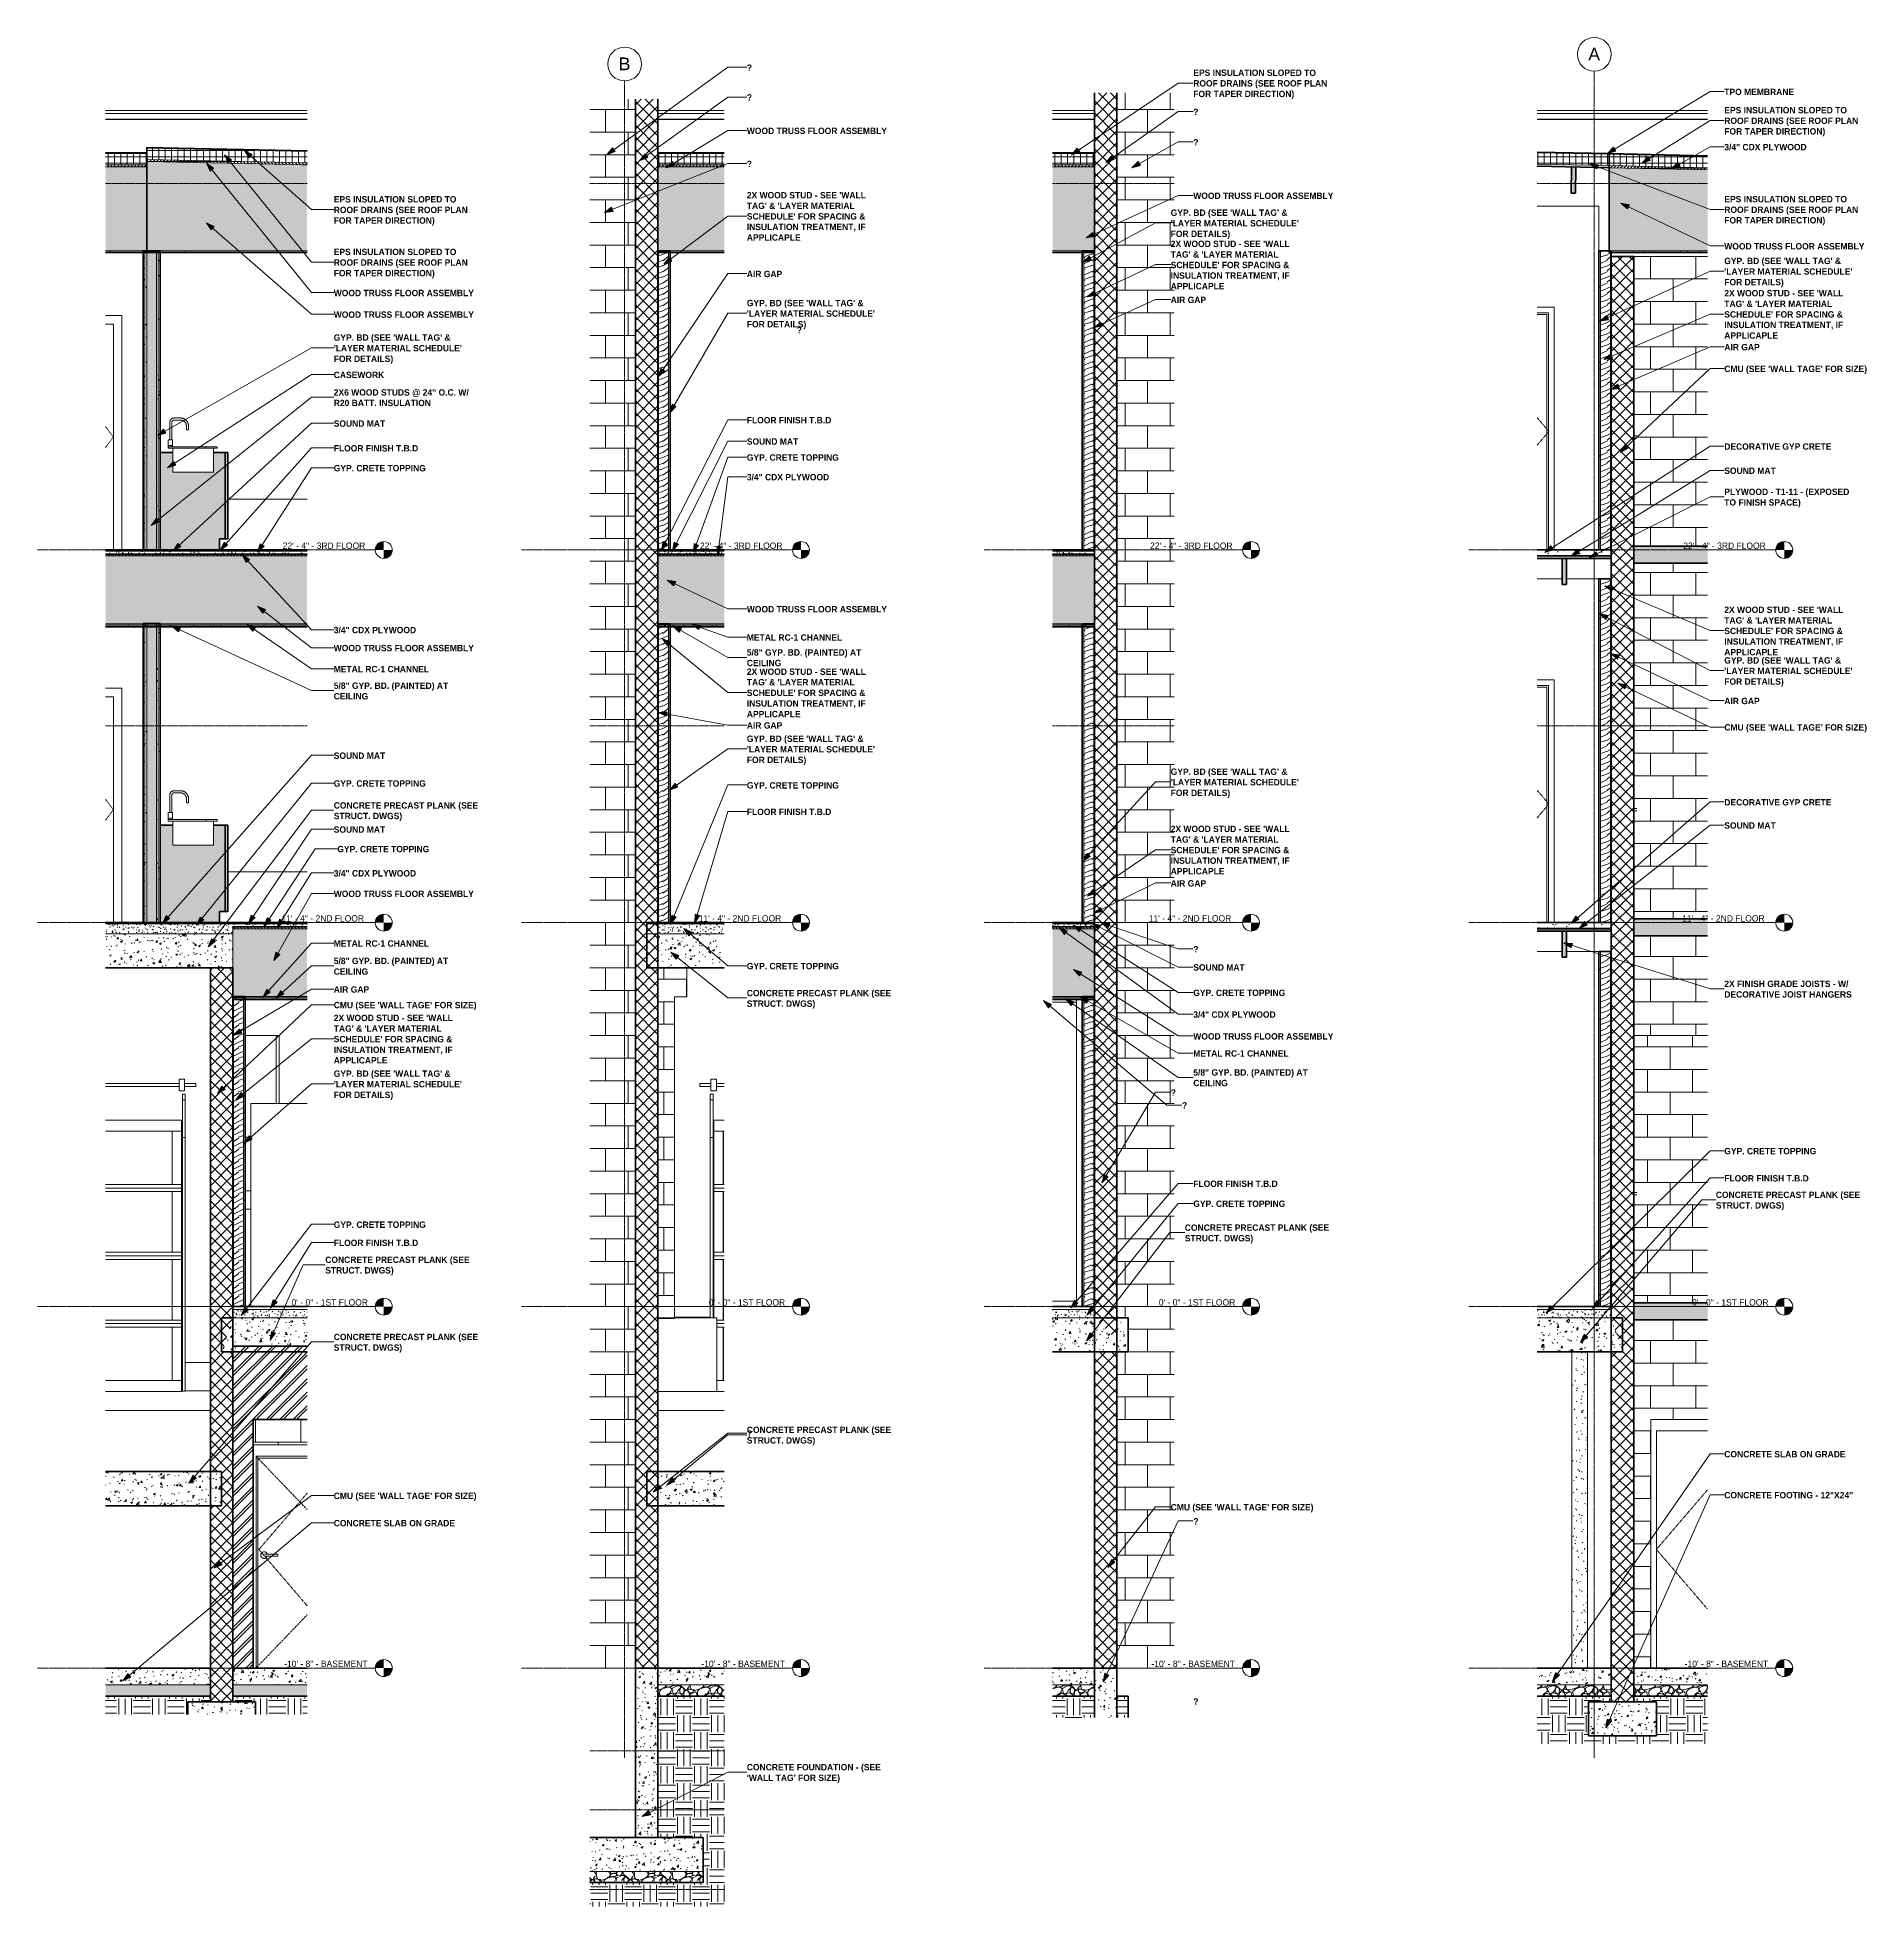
# Model space of a CAD drawing. Header units: inches. Extents: x 11710 to 12358, y -212 to 450.
import ezdxf

# ---------------------------------------------------------------- set-up
doc = ezdxf.new("R2010")
doc.units = ezdxf.units.IN
doc.header["$MEASUREMENT"] = 0
for name, pattern in [('Aligning Line 1_8_', [0.25, 0.125, -0.125]), ('Dash 1_16_', [0.125, 0.0625, -0.0625]), ('Grid Line 1_2_', [0.875, 0.5, -0.125, 0.125, -0.125])]:
    doc.linetypes.add(name, pattern=pattern)
for name, color, linetype, lineweight in [('0-1', 7, 'Continuous', 5), ('0-2', 10, 'Continuous', 18), ('0-3', 135, 'Continuous', 18), ('0-4', 50, 'Continuous', 5), ('0-5', 55, 'Continuous', 9), ('A-DOOR-1', 250, 'Dash 1_16_', 9), ('A-DOOR-2', 250, 'Continuous', 9), ('A-DOOR-3', 135, 'Continuous', 18), ('A-DOOR-4', 31, 'Continuous', 9), ('A-DOOR-FRAM-1', 250, 'Continuous', 9), ('A-FLOR-1', 8, 'Continuous', 5), ('A-FLOR-2', 31, 'Continuous', 5), ('A-FLOR-3', 251, 'Continuous', 5), ('A-FLOR-4', 192, 'Continuous', 70), ('A-FLOR-5', 135, 'Continuous', 18), ('A-FLOR-6', 7, 'Continuous', 70), ('A-FLOR-7', 254, 'Continuous', 18), ('A-FLOR-8', 21, 'Continuous', 18), ('A-FLOR-LEVL', 51, 'Continuous', 9), ('A-FLOR-LEVL-1', 51, 'Grid Line 1_2_', 9), ('A-FLOR-MCUT', 51, 'Continuous', 18), ('A-FLOR-MCUT-1', 10, 'Continuous', 18), ('A-FLOR-PATT-1', 8, 'Continuous', 9), ('A-FLOR-PATT-2', 55, 'Continuous', 9), ('A-FLOR-PATT-3', 253, 'Continuous', 9), ('A-GLAZ-CWMG-1', 55, 'Continuous', 9), ('A-ROOF', 132, 'Continuous', 18), ('A-ROOF-1', 252, 'Continuous', 18), ('A-ROOF-2', 31, 'Continuous', 5), ('A-ROOF-3', 132, 'Continuous', 70), ('A-ROOF-PATT-1', 132, 'Continuous', 9), ('A-WALL-1', 252, 'Continuous', 18), ('A-WALL-2', 10, 'Continuous', 18), ('A-WALL-3', 7, 'Continuous', 70), ('A-WALL-4', 135, 'Continuous', 18), ('A-WALL-PATT-1', 250, 'Continuous', 9), ('A-WALL-PATT-2', 253, 'Continuous', 9), ('A-WALL-PATT-3', 55, 'Continuous', 9), ('A-WALL-PATT-4', 45, 'Continuous', 9), ('C-TOPO', 7, 'Continuous', 9), ('C-TOPO-1', 7, 'Continuous', 70), ('C-TOPO-2', 55, 'Continuous', 9), ('G-ANNO-SYMB', 111, 'Aligning Line 1_8_', 9), ('G-ANNO-TEXT', 231, 'Continuous', 9), ('I-WALL-1', 7, 'Continuous', 70), ('I-WALL-2', 135, 'Continuous', 18), ('P-SANR-FIXT-1', 55, 'Continuous', 9), ('Q-CASE-1', 55, 'Continuous', 9), ('Q-CASE-2', 9, 'Continuous', 9), ('Q-CASE-3', 7, 'Continuous', 70), ('Q-SPCQ-1', 55, 'Continuous', 9), ('S-BEAM-1', 41, 'Continuous', 9), ('S-BEAM-2', 7, 'Continuous', 70), ('S-COLS-1', 55, 'Continuous', 9), ('S-FNDN-1', 32, 'Continuous', 9), ('S-FNDN-2', 7, 'Continuous', 70), ('S-FNDN-3', 135, 'Continuous', 18), ('S-GRID-1', 1, 'Grid Line 1_2_', 9), ('S-GRID-IDEN', 1, 'Continuous', 9)]:
    doc.layers.add(name, color=color, linetype=linetype, lineweight=lineweight)
doc.styles.add('Arial', font='arial.ttf', dxfattribs={"height": 4.5})
doc.styles.add('Century Gothic', font='ufonts.com_century-gothic.ttf', dxfattribs={"height": 2.25})
doc.styles.add('Century Gothic_B', font='GOTHICB.TTF', dxfattribs={"height": 2.25})
pattern_1 = [(0, (11023.755, 72), (7.68, 1.92), [0.317, -5.443, 0.317, -5.443, -30.72]), (0, (11023.755, 72), (7.68, 1.92), [-11.52, 0.317, -11.203, 0.317, -5.443, -13.44]), (0, (11023.755, 72), (7.68, 1.92), [-28.8, 0.317, -3.523, 0.317, -9.283]), (120, (11026.635, 72.96), (-5.5027688, 5.691075), [0.317, -5.443, 0.317, -5.443, -30.72]), (120, (11026.635, 72.96), (-5.5027688, 5.691075), [-11.52, 0.317, -11.203, 0.317, -5.443, -13.44]), (120, (11026.635, 72.96), (-5.5027688, 5.691075), [-28.8, 0.317, -3.523, 0.317, -9.283]), (240, (11027.595, 76.8), (-2.1772312, -7.611075), [0.317, -5.443, 0.317, -5.443, -30.72]), (240, (11027.595, 76.8), (-2.1772312, -7.611075), [-11.52, 0.317, -11.203, 0.317, -5.443, -13.44]), (240, (11027.595, 76.8), (-2.1772312, -7.611075), [-28.8, 0.317, -3.523, 0.317, -9.283])]
pattern_2 = [(161.57, (11023.875, 72.12), (-0.9603837, -0.00039918), [0, -6.83, 0.758, 0]), (18.43, (11023.635, 72.12), (-0.9603837, 0.00039918), [0, -6.83, 0.758, 0]), (108.43, (11023.875, 72.12), (0.47951018, -2.4005264), [2.276, -5.312]), (71.57, (11023.635, 72.12), (0.47951018, 2.4005264), [2.276, -5.312])]
pattern_3 = [(50, (11023.755, 72), (6.885997, -0.602097), [0.72, -7.92]), (355, (11023.755, 72), (-1.331756, 7.220547), [0.576, -6.336]), (100.451, (11024.329, 71.95), (5.55363, 6.61819), [0.612, -6.731]), (46.184, (11023.755, 73.92), (10.24564, -1.588925), [1.08, -11.88]), (96.636, (11024.609, 73.788), (8.97244, 9.35152), [0.918, -10.096]), (351.184, (11023.755, 73.92), (8.9732, 9.35123), [0.864, -9.504]), (21, (11024.715, 73.44), (5.730726, -3.865003), [0.72, -7.92]), (326, (11024.715, 73.44), (2.33581, 6.96088), [0.576, -6.336]), (71.451, (11025.193, 73.118), (8.065876, 3.09595), [0.612, -6.731]), (37.5, (11023.755, 72), (0.116866, 3.1954784), [0.317, -5.942, 0.317, -6.115, -6.36]), (37.5, (11023.755, 72), (0.116866, 3.1954784), [-12.691, 0.317, -6.043]), (7.5, (11023.755, 72), (2.52543, 3.786025), [0.317, -3.35, 0.317, -5.798, -2.424]), (7.5, (11023.755, 72), (2.52543, 3.786025), [-9.782, 0.317, -2.107]), (327.5, (11021.614, 72), (5.1243685, -0.216176), [0.317, -2.083, 0.317, -7.171, -9.936]), (327.5, (11021.614, 72), (5.1243685, -0.216176), [-9.888, 0.317, -9.619]), (317.5, (11020.654, 72), (5.598326, 0.96141), [0.317, -2.803, 0.317, -4.656, -7.056]), (317.5, (11020.654, 72), (5.598326, 0.96141), [-8.093, 0.317, -6.739])]
pattern_4 = [(0, (11023.755, 72), (3.84, 0.96), [0.317, -2.563, 0.317, -2.563, -15.36]), (0, (11023.755, 72), (3.84, 0.96), [-5.76, 0.317, -5.443, 0.317, -2.563, -6.72]), (0, (11023.755, 72), (3.84, 0.96), [-14.4, 0.317, -1.603, 0.317, -4.483]), (120, (11025.195, 72.48), (-2.7513844, 2.8455376), [0.317, -2.563, 0.317, -2.563, -15.36]), (120, (11025.195, 72.48), (-2.7513844, 2.8455376), [-5.76, 0.317, -5.443, 0.317, -2.563, -6.72]), (120, (11025.195, 72.48), (-2.7513844, 2.8455376), [-14.4, 0.317, -1.603, 0.317, -4.483]), (240, (11025.675, 74.4), (-1.0886156, -3.8055376), [0.317, -2.563, 0.317, -2.563, -15.36]), (240, (11025.675, 74.4), (-1.0886156, -3.8055376), [-5.76, 0.317, -5.443, 0.317, -2.563, -6.72]), (240, (11025.675, 74.4), (-1.0886156, -3.8055376), [-14.4, 0.317, -1.603, 0.317, -4.483])]
pattern_5 = [(0, (11023.755, 72), (0, 1.2), []), (315, (11023.755, 72), (1.1992531, 0), [1.696, -1.696]), (45, (11023.755, 72), (1.1992531, 0), [1.696, -1.696])]
pattern_6 = [(0, (11023.755, 72), (0, 2.25), []), (90, (11023.755, 72), (-2.25, 1e-16), [])]
pattern_7 = [(0, (10795.755, 72), (6, 6), [6, -6]), (0, (10795.755, 74.25), (6, 6), [6, -6]), (0, (10795.755, 76.5), (6, 6), [6, -6]), (90, (10796.505, 77.25), (-6, 6), [6, -6]), (90, (10798.755, 77.25), (-6, 6), [6, -6]), (90, (10801.005, 77.25), (-6, 6), [6, -6])]
pattern_8 = [(216.87, (10797.354, 75.998), (11.9951857, 7.9964214), [1.999, -17.993]), (206.565, (10799.753, 74.799), (-3.998093, -3.998086), [4.47, -4.47]), (198.435, (10799.753, 72.8), (-7.9970804, -3.9980748), [2.529, -10.115])]
pattern_9 = [(0, (10795.755, 72), (7.68, 1.92), [0.317, -5.443, 0.317, -5.443, -30.72]), (0, (10795.755, 72), (7.68, 1.92), [-11.52, 0.317, -11.203, 0.317, -5.443, -13.44]), (0, (10795.755, 72), (7.68, 1.92), [-28.8, 0.317, -3.523, 0.317, -9.283]), (120, (10798.635, 72.96), (-5.502769, 5.691075), [0.317, -5.443, 0.317, -5.443, -30.72]), (120, (10798.635, 72.96), (-5.502769, 5.691075), [-11.52, 0.317, -11.203, 0.317, -5.443, -13.44]), (120, (10798.635, 72.96), (-5.502769, 5.691075), [-28.8, 0.317, -3.523, 0.317, -9.283]), (240, (10799.595, 76.8), (-2.177231, -7.611075), [0.317, -5.443, 0.317, -5.443, -30.72]), (240, (10799.595, 76.8), (-2.177231, -7.611075), [-11.52, 0.317, -11.203, 0.317, -5.443, -13.44]), (240, (10799.595, 76.8), (-2.177231, -7.611075), [-28.8, 0.317, -3.523, 0.317, -9.283])]
pattern_10 = [(50, (10795.755, 72), (6.885997, -0.602097), [0.72, -7.92]), (355, (10795.755, 72), (-1.331756, 7.220547), [0.576, -6.336]), (100.451, (10796.329, 71.95), (5.55363, 6.61819), [0.612, -6.731]), (46.184, (10795.755, 73.92), (10.24564, -1.588925), [1.08, -11.88]), (96.636, (10796.609, 73.788), (8.97244, 9.35152), [0.918, -10.096]), (351.184, (10795.755, 73.92), (8.9732, 9.35123), [0.864, -9.504]), (21, (10796.715, 73.44), (5.730726, -3.865003), [0.72, -7.92]), (326, (10796.715, 73.44), (2.33581, 6.96088), [0.576, -6.336]), (71.451, (10797.193, 73.118), (8.065876, 3.09595), [0.612, -6.731]), (37.5, (10795.755, 72), (0.116866, 3.1954784), [0.317, -5.942, 0.317, -6.115, -6.36]), (37.5, (10795.755, 72), (0.116866, 3.1954784), [-12.691, 0.317, -6.043]), (7.5, (10795.755, 72), (2.52543, 3.786025), [0.317, -3.35, 0.317, -5.798, -2.424]), (7.5, (10795.755, 72), (2.52543, 3.786025), [-9.782, 0.317, -2.107]), (327.5, (10793.614, 72), (5.1243685, -0.216176), [0.317, -2.083, 0.317, -7.171, -9.936]), (327.5, (10793.614, 72), (5.1243685, -0.216176), [-9.888, 0.317, -9.619]), (317.5, (10792.654, 72), (5.598326, 0.96141), [0.317, -2.803, 0.317, -4.656, -7.056]), (317.5, (10792.654, 72), (5.598326, 0.96141), [-8.093, 0.317, -6.739])]
pattern_11 = [(0, (11430.989, -128), (0, 8), []), (90, (11430.989, -128), (-8, 8), [8, -8])]
pattern_12 = [(0, (11178.3165, 72), (7.68, 1.92), [0.317, -5.443, 0.317, -5.443, -30.72]), (0, (11178.3165, 72), (7.68, 1.92), [-11.52, 0.317, -11.203, 0.317, -5.443, -13.44]), (0, (11178.3165, 72), (7.68, 1.92), [-28.8, 0.317, -3.523, 0.317, -9.283]), (120, (11181.1965, 72.96), (-5.5027688, 5.691075), [0.317, -5.443, 0.317, -5.443, -30.72]), (120, (11181.1965, 72.96), (-5.5027688, 5.691075), [-11.52, 0.317, -11.203, 0.317, -5.443, -13.44]), (120, (11181.1965, 72.96), (-5.5027688, 5.691075), [-28.8, 0.317, -3.523, 0.317, -9.283]), (240, (11182.1565, 76.8), (-2.1772312, -7.611075), [0.317, -5.443, 0.317, -5.443, -30.72]), (240, (11182.1565, 76.8), (-2.1772312, -7.611075), [-11.52, 0.317, -11.203, 0.317, -5.443, -13.44]), (240, (11182.1565, 76.8), (-2.1772312, -7.611075), [-28.8, 0.317, -3.523, 0.317, -9.283])]
pattern_13 = [(0, (11178.3165, 72), (3.84, 0.96), [0.317, -2.563, 0.317, -2.563, -15.36]), (0, (11178.3165, 72), (3.84, 0.96), [-5.76, 0.317, -5.443, 0.317, -2.563, -6.72]), (0, (11178.3165, 72), (3.84, 0.96), [-14.4, 0.317, -1.603, 0.317, -4.483]), (120, (11179.7565, 72.48), (-2.7513844, 2.8455376), [0.317, -2.563, 0.317, -2.563, -15.36]), (120, (11179.7565, 72.48), (-2.7513844, 2.8455376), [-5.76, 0.317, -5.443, 0.317, -2.563, -6.72]), (120, (11179.7565, 72.48), (-2.7513844, 2.8455376), [-14.4, 0.317, -1.603, 0.317, -4.483]), (240, (11180.2365, 74.4), (-1.0886156, -3.8055376), [0.317, -2.563, 0.317, -2.563, -15.36]), (240, (11180.2365, 74.4), (-1.0886156, -3.8055376), [-5.76, 0.317, -5.443, 0.317, -2.563, -6.72]), (240, (11180.2365, 74.4), (-1.0886156, -3.8055376), [-14.4, 0.317, -1.603, 0.317, -4.483])]
pattern_14 = [(0, (11178.3165, 72), (0, 1.2), []), (315, (11178.3165, 72), (1.1992531, 0), [1.696, -1.696]), (45, (11178.3165, 72), (1.1992531, 0), [1.696, -1.696])]
pattern_15 = [(0, (11811.6385, -20), (0, 8), []), (90, (11811.6385, -20), (-8, 8), [8, -8])]
pattern_16 = [(50, (11178.3165, 72), (6.885997, -0.602097), [0.72, -7.92]), (355, (11178.3165, 72), (-1.331756, 7.220547), [0.576, -6.336]), (100.451, (11178.8905, 71.95), (5.55363, 6.61819), [0.612, -6.731]), (46.184, (11178.3165, 73.92), (10.24564, -1.588925), [1.08, -11.88]), (96.636, (11179.17, 73.788), (8.97244, 9.35152), [0.918, -10.096]), (351.184, (11178.316, 73.92), (8.9732, 9.35123), [0.864, -9.504]), (21, (11179.2765, 73.44), (5.730726, -3.865003), [0.72, -7.92]), (326, (11179.2765, 73.44), (2.33581, 6.96088), [0.576, -6.336]), (71.451, (11179.7545, 73.118), (8.065876, 3.09595), [0.612, -6.731]), (37.5, (11178.3165, 72), (0.116866, 3.1954784), [0.317, -5.942, 0.317, -6.115, -6.36]), (37.5, (11178.3165, 72), (0.116866, 3.1954784), [-12.691, 0.317, -6.043]), (7.5, (11178.3165, 72), (2.52543, 3.786025), [0.317, -3.35, 0.317, -5.798, -2.424]), (7.5, (11178.3165, 72), (2.52543, 3.786025), [-9.782, 0.317, -2.107]), (327.5, (11176.1755, 72), (5.1243685, -0.216176), [0.317, -2.083, 0.317, -7.171, -9.936]), (327.5, (11176.1755, 72), (5.1243685, -0.216176), [-9.888, 0.317, -9.619]), (317.5, (11175.2155, 72), (5.598326, 0.96141), [0.317, -2.803, 0.317, -4.656, -7.056]), (317.5, (11175.2155, 72), (5.598326, 0.96141), [-8.093, 0.317, -6.739])]
pattern_17 = [(216.87, (10701.354, 75.998), (11.9951857, 7.9964214), [1.999, -17.993]), (206.565, (10703.753, 74.799), (-3.998093, -3.998086), [4.47, -4.47]), (198.435, (10703.753, 72.8), (-7.9970804, -3.9980748), [2.529, -10.115])]
pattern_18 = [(0, (10699.755, 72), (7.68, 1.92), [0.317, -5.443, 0.317, -5.443, -30.72]), (0, (10699.755, 72), (7.68, 1.92), [-11.52, 0.317, -11.203, 0.317, -5.443, -13.44]), (0, (10699.755, 72), (7.68, 1.92), [-28.8, 0.317, -3.523, 0.317, -9.283]), (120, (10702.635, 72.96), (-5.502769, 5.691075), [0.317, -5.443, 0.317, -5.443, -30.72]), (120, (10702.635, 72.96), (-5.502769, 5.691075), [-11.52, 0.317, -11.203, 0.317, -5.443, -13.44]), (120, (10702.635, 72.96), (-5.502769, 5.691075), [-28.8, 0.317, -3.523, 0.317, -9.283]), (240, (10703.595, 76.8), (-2.177231, -7.611075), [0.317, -5.443, 0.317, -5.443, -30.72]), (240, (10703.595, 76.8), (-2.177231, -7.611075), [-11.52, 0.317, -11.203, 0.317, -5.443, -13.44]), (240, (10703.595, 76.8), (-2.177231, -7.611075), [-28.8, 0.317, -3.523, 0.317, -9.283])]
pattern_19 = [(0, (11356.9243, 72), (7.68, 1.92), [0.317, -5.443, 0.317, -5.443, -30.72]), (0, (11356.9243, 72), (7.68, 1.92), [-11.52, 0.317, -11.203, 0.317, -5.443, -13.44]), (0, (11356.9243, 72), (7.68, 1.92), [-28.8, 0.317, -3.523, 0.317, -9.283]), (120, (11359.8043, 72.96), (-5.502769, 5.691075), [0.317, -5.443, 0.317, -5.443, -30.72]), (120, (11359.8043, 72.96), (-5.502769, 5.691075), [-11.52, 0.317, -11.203, 0.317, -5.443, -13.44]), (120, (11359.8043, 72.96), (-5.502769, 5.691075), [-28.8, 0.317, -3.523, 0.317, -9.283]), (240, (11360.7643, 76.8), (-2.177231, -7.611075), [0.317, -5.443, 0.317, -5.443, -30.72]), (240, (11360.7643, 76.8), (-2.177231, -7.611075), [-11.52, 0.317, -11.203, 0.317, -5.443, -13.44]), (240, (11360.7643, 76.8), (-2.177231, -7.611075), [-28.8, 0.317, -3.523, 0.317, -9.283])]
pattern_20 = [(0, (11356.9243, 72), (3.84, 0.96), [0.317, -2.563, 0.317, -2.563, -15.36]), (0, (11356.9243, 72), (3.84, 0.96), [-5.76, 0.317, -5.443, 0.317, -2.563, -6.72]), (0, (11356.9243, 72), (3.84, 0.96), [-14.4, 0.317, -1.603, 0.317, -4.483]), (120, (11358.3643, 72.48), (-2.7513844, 2.8455376), [0.317, -2.563, 0.317, -2.563, -15.36]), (120, (11358.3643, 72.48), (-2.7513844, 2.8455376), [-5.76, 0.317, -5.443, 0.317, -2.563, -6.72]), (120, (11358.3643, 72.48), (-2.7513844, 2.8455376), [-14.4, 0.317, -1.603, 0.317, -4.483]), (240, (11358.8443, 74.4), (-1.0886156, -3.8055376), [0.317, -2.563, 0.317, -2.563, -15.36]), (240, (11358.8443, 74.4), (-1.0886156, -3.8055376), [-5.76, 0.317, -5.443, 0.317, -2.563, -6.72]), (240, (11358.8443, 74.4), (-1.0886156, -3.8055376), [-14.4, 0.317, -1.603, 0.317, -4.483])]
pattern_21 = [(0, (11356.9243, 72), (0, 1.2), []), (315, (11356.9243, 72), (1.1992531, 0), [1.696, -1.696]), (45, (11356.9243, 72), (1.1992531, 0), [1.696, -1.696])]
pattern_22 = [(50, (11356.9243, 72), (6.885997, -0.602097), [0.72, -7.92]), (355, (11356.924, 72), (-1.331756, 7.220547), [0.576, -6.336]), (100.451, (11357.498, 71.95), (5.55363, 6.61819), [0.612, -6.731]), (46.184, (11356.924, 73.92), (10.24564, -1.588925), [1.08, -11.88]), (96.636, (11357.778, 73.788), (8.97244, 9.35152), [0.918, -10.096]), (351.184, (11356.924, 73.92), (8.9732, 9.35123), [0.864, -9.504]), (21, (11357.8843, 73.44), (5.730726, -3.865003), [0.72, -7.92]), (326, (11357.884, 73.44), (2.33581, 6.96088), [0.576, -6.336]), (71.451, (11358.362, 73.118), (8.065876, 3.09595), [0.612, -6.731]), (37.5, (11356.9243, 72), (0.116866, 3.1954784), [0.317, -5.942, 0.317, -6.115, -6.36]), (37.5, (11356.9243, 72), (0.116866, 3.1954784), [-12.691, 0.317, -6.043]), (7.5, (11356.9243, 72), (2.52543, 3.786025), [0.317, -3.35, 0.317, -5.798, -2.424]), (7.5, (11356.9243, 72), (2.52543, 3.786025), [-9.782, 0.317, -2.107]), (327.5, (11354.7833, 72), (5.1243685, -0.216176), [0.317, -2.083, 0.317, -7.171, -9.936]), (327.5, (11354.7833, 72), (5.1243685, -0.216176), [-9.888, 0.317, -9.619]), (317.5, (11353.8233, 72), (5.598326, 0.96141), [0.317, -2.803, 0.317, -4.656, -7.056]), (317.5, (11353.8233, 72), (5.598326, 0.96141), [-8.093, 0.317, -6.739])]
pattern_23 = [(216.87, (12715.25, 75.998), (11.9951857, 7.9964214), [1.999, -17.993]), (206.565, (12717.649, 74.799), (-3.998093, -3.998086), [4.47, -4.47]), (198.435, (12717.649, 72.8), (-7.9970804, -3.9980748), [2.529, -10.115])]
pattern_24 = [(0, (12713.651, 72), (7.68, 1.92), [0.317, -5.443, 0.317, -5.443, -30.72]), (0, (12713.651, 72), (7.68, 1.92), [-11.52, 0.317, -11.203, 0.317, -5.443, -13.44]), (0, (12713.651, 72), (7.68, 1.92), [-28.8, 0.317, -3.523, 0.317, -9.283]), (120, (12716.531, 72.96), (-5.5027688, 5.691075), [0.317, -5.443, 0.317, -5.443, -30.72]), (120, (12716.531, 72.96), (-5.5027688, 5.691075), [-11.52, 0.317, -11.203, 0.317, -5.443, -13.44]), (120, (12716.531, 72.96), (-5.5027688, 5.691075), [-28.8, 0.317, -3.523, 0.317, -9.283]), (240, (12717.491, 76.8), (-2.1772312, -7.611075), [0.317, -5.443, 0.317, -5.443, -30.72]), (240, (12717.491, 76.8), (-2.1772312, -7.611075), [-11.52, 0.317, -11.203, 0.317, -5.443, -13.44]), (240, (12717.491, 76.8), (-2.1772312, -7.611075), [-28.8, 0.317, -3.523, 0.317, -9.283])]
pattern_25 = [(0, (13127.6991, 72), (0, 2.25), []), (90, (13127.6991, 72), (-2.25, 1e-16), [])]
pattern_26 = [(0, (13127.6991, 72), (7.68, 1.92), [0.317, -5.443, 0.317, -5.443, -30.72]), (0, (13127.6991, 72), (7.68, 1.92), [-11.52, 0.317, -11.203, 0.317, -5.443, -13.44]), (0, (13127.6991, 72), (7.68, 1.92), [-28.8, 0.317, -3.523, 0.317, -9.283]), (120, (13130.5791, 72.96), (-5.5027688, 5.691075), [0.317, -5.443, 0.317, -5.443, -30.72]), (120, (13130.5791, 72.96), (-5.5027688, 5.691075), [-11.52, 0.317, -11.203, 0.317, -5.443, -13.44]), (120, (13130.5791, 72.96), (-5.5027688, 5.691075), [-28.8, 0.317, -3.523, 0.317, -9.283]), (240, (13131.5391, 76.8), (-2.1772312, -7.611075), [0.317, -5.443, 0.317, -5.443, -30.72]), (240, (13131.5391, 76.8), (-2.1772312, -7.611075), [-11.52, 0.317, -11.203, 0.317, -5.443, -13.44]), (240, (13131.5391, 76.8), (-2.1772312, -7.611075), [-28.8, 0.317, -3.523, 0.317, -9.283])]
pattern_27 = [(50, (13127.699, 72), (6.885997, -0.602097), [0.72, -7.92]), (355, (13127.699, 72), (-1.331756, 7.220547), [0.576, -6.336]), (100.451, (13128.273, 71.95), (5.55363, 6.61819), [0.612, -6.731]), (46.184, (13127.699, 73.92), (10.24564, -1.588925), [1.08, -11.88]), (96.636, (13128.553, 73.788), (8.97244, 9.35152), [0.918, -10.096]), (351.184, (13127.699, 73.92), (8.9732, 9.35123), [0.864, -9.504]), (21, (13128.659, 73.44), (5.730726, -3.865003), [0.72, -7.92]), (326, (13128.659, 73.44), (2.33581, 6.96088), [0.576, -6.336]), (71.451, (13129.136, 73.118), (8.065876, 3.09595), [0.612, -6.731]), (37.5, (13127.6991, 72), (0.116866, 3.1954784), [0.317, -5.942, 0.317, -6.115, -6.36]), (37.5, (13127.6991, 72), (0.116866, 3.1954784), [-12.691, 0.317, -6.043]), (7.5, (13127.699, 72), (2.52543, 3.786025), [0.317, -3.35, 0.317, -5.798, -2.424]), (7.5, (13127.699, 72), (2.52543, 3.786025), [-9.782, 0.317, -2.107]), (327.5, (13125.5581, 72), (5.1243685, -0.216176), [0.317, -2.083, 0.317, -7.171, -9.936]), (327.5, (13125.5581, 72), (5.1243685, -0.216176), [-9.888, 0.317, -9.619]), (317.5, (13124.598, 72), (5.598326, 0.96141), [0.317, -2.803, 0.317, -4.656, -7.056]), (317.5, (13124.598, 72), (5.598326, 0.96141), [-8.093, 0.317, -6.739])]

msp = doc.modelspace()

# ---------------------------------------------------------------- texts
at = {"layer": 'A-FLOR-LEVL', "char_height": 2.25, "attachment_point": 1, "style": 'Century Gothic'}
for s, insert, width in [('22\' - 4" - 3RD FLOOR', (11796.63, 270.64), 36.2842), ('22\' - 4" - 3RD FLOOR', (11944.43, 270.64), 36.2842), ('22\' - 4" - 3RD FLOOR', (12103.86, 270.64), 36.2842), ('22\' - 4" - 3RD FLOOR', (12292.76, 270.64), 36.2842), ('11\' - 4" - 2ND FLOOR', (11796.2, 138.64), 36.8145), ('11\' - 4" - 2ND FLOOR', (11943.99, 138.64), 36.8145), ('11\' - 4" - 2ND FLOOR', (12103.42, 138.64), 36.8145), ('11\' - 4" - 2ND FLOOR', (12292.33, 138.64), 36.8145), ('0\' - 0" - 1ST FLOOR', (11799.76, 2.64), 32.4967), ('0\' - 0" - 1ST FLOOR', (11947.55, 2.64), 32.4967), ('0\' - 0" - 1ST FLOOR', (12106.99, 2.64), 32.4967), ('0\' - 0" - 1ST FLOOR', (12295.89, 2.64), 32.4967), ('-10\' - 8" - BASEMENT', (11797.13, -125.36), 35.6782), ('-10\' - 8" - BASEMENT', (11944.93, -125.36), 35.6782), ('-10\' - 8" - BASEMENT', (12104.36, -125.36), 35.6782), ('-10\' - 8" - BASEMENT', (12293.26, -125.36), 35.6782)]:
    msp.add_mtext(s, dxfattribs=dict(at, insert=insert, width=width))
at = {"layer": 'G-ANNO-TEXT', "char_height": 2.25, "attachment_point": 1, "style": 'Century Gothic_B'}
for s, insert, width in [('\\fCentury Gothic|b1|i0|c0|p34|;?', (11961.03, 439.96), 2.1967), ('EPS INSULATION SLOPED TO', (12119.18, 438.15), 50.0707), ('ROOF DRAINS (SEE ROOF PLAN', (12119.18, 434.4), 56.5095), ('FOR TAPER DIRECTION)', (12119.18, 430.65), 41.814), ('TPO MEMBRANE', (12307.29, 431.36), 29.4667), ('\\fCentury Gothic|b1|i0|c0|p34|;?', (11961.03, 429.43), 2.1967), ('\\fCentury Gothic|b1|i0|c0|p34|;?', (12119.18, 424.3), 2.1967), ('EPS INSULATION SLOPED TO', (12307.29, 424.9), 50.0707), ('WOOD TRUSS FLOOR ASSEMBLY', (11961.03, 417.57), 57.4942), ('ROOF DRAINS (SEE ROOF PLAN', (12307.29, 421.15), 56.5095), ('FOR TAPER DIRECTION)', (12307.29, 417.4), 41.814), ('\\fCentury Gothic|b1|i0|c0|p34|;?', (12119.18, 413.52), 2.1967), ('3/4" CDX PLYWOOD', (12307.29, 411.81), 37.0417), ('\\fCentury Gothic|b1|i0|c0|p34|;?', (11961.03, 405.87), 2.1967), ('EPS INSULATION SLOPED TO', (11814.7, 393.32), 50.0707), ("TAG' & 'LAYER MATERIAL", (11961.03, 391.03), 44.3895), ("2X WOOD STUD - SEE 'WALL", (11961.03, 394.78), 49.995), ('WOOD TRUSS FLOOR ASSEMBLY', (12119.18, 394.59), 57.4942), ('EPS INSULATION SLOPED TO', (12307.29, 393.39), 50.0707), ('ROOF DRAINS (SEE ROOF PLAN', (11814.7, 389.57), 56.5095), ('FOR TAPER DIRECTION)', (11814.7, 385.82), 41.814), ("SCHEDULE' FOR SPACING &", (11961.03, 387.28), 50.0707), ("GYP. BD (SEE 'WALL TAG' &", (12111.18, 388.59), 48.5557), ("'LAYER MATERIAL SCHEDULE'", (12111.18, 384.84), 51.6615), ('ROOF DRAINS (SEE ROOF PLAN', (12307.29, 389.64), 56.5095), ('FOR TAPER DIRECTION)', (12307.29, 385.89), 41.814), ('APPLICAPLE', (11961.03, 379.78), 21.816), ('INSULATION TREATMENT, IF', (11961.03, 383.53), 48.2527), ("2X WOOD STUD - SEE 'WALL", (12111.18, 377.56), 49.995), ('FOR DETAILS)', (12111.18, 381.09), 23.8612), ('EPS INSULATION SLOPED TO', (11814.7, 374.69), 50.0707), ('ROOF DRAINS (SEE ROOF PLAN', (11814.7, 370.94), 56.5095), ("TAG' & 'LAYER MATERIAL", (12111.18, 373.81), 44.3895), ('WOOD TRUSS FLOOR ASSEMBLY', (12307.29, 376.68), 57.4942), ("GYP. BD (SEE 'WALL TAG' &", (12307.29, 371.5), 48.5557), ('FOR TAPER DIRECTION)', (11814.7, 367.19), 41.814), ('AIR GAP', (11961.03, 366.88), 15.6045), ("SCHEDULE' FOR SPACING &", (12111.18, 370.06), 50.0707), ('INSULATION TREATMENT, IF', (12111.18, 366.31), 48.2527), ("'LAYER MATERIAL SCHEDULE'", (12307.29, 367.75), 51.6615), ('WOOD TRUSS FLOOR ASSEMBLY', (11814.7, 360.14), 57.4942), ('APPLICAPLE', (12111.18, 362.56), 21.816), ('AIR GAP', (12111.18, 357.7), 15.6045), ("2X WOOD STUD - SEE 'WALL", (12307.29, 360.07), 49.995), ('FOR DETAILS)', (12307.29, 364), 23.8612), ('WOOD TRUSS FLOOR ASSEMBLY', (11814.7, 352.48), 57.4942), ("GYP. BD (SEE 'WALL TAG' &", (11961.03, 356.59), 48.5557), ("'LAYER MATERIAL SCHEDULE'", (11961.03, 352.84), 51.6615), ("TAG' & 'LAYER MATERIAL", (12307.29, 356.32), 44.3895), ("SCHEDULE' FOR SPACING &", (12307.29, 352.57), 50.0707), ("GYP. BD (SEE 'WALL TAG' &", (11814.7, 344.36), 48.5557), ('FOR DETAILS)', (11961.03, 349.09), 23.8612), ('\\fCentury Gothic|b1|i0|c0|p34|;?', (11978.7, 347), 2.1967), ('APPLICAPLE', (12307.29, 345.07), 21.816), ('INSULATION TREATMENT, IF', (12307.29, 348.82), 48.2527), ("'LAYER MATERIAL SCHEDULE'", (11814.7, 340.61), 51.6615), ('AIR GAP', (12307.29, 340.97), 15.6045), ('CASEWORK', (11814.7, 331.13), 21.4372), ('FOR DETAILS)', (11814.7, 336.86), 23.8612), ("CMU (SEE 'WALL TAGE' FOR SIZE)", (12307.29, 333.26), 58.9335), ('2X6 WOOD STUDS @ 24" O.C. W/', (11814.7, 324.94), 59.3122), ('R20 BATT. INSULATION', (11814.7, 321.19), 39.996), ('SOUND MAT', (11814.7, 313.89), 22.422), ('FLOOR FINISH T.B.D', (11961.03, 315.08), 34.6177), ('FLOOR FINISH T.B.D', (11814.7, 305.13), 34.6177), ('SOUND MAT', (11961.03, 307.55), 22.422), ('DECORATIVE GYP CRETE', (12307.29, 305.75), 44.6167), ('GYP. CRETE TOPPING', (11814.7, 298.1), 38.481), ('GYP. CRETE TOPPING', (11961.03, 301.86), 38.481), ('3/4" CDX PLYWOOD', (11961.03, 294.9), 37.0417), ('SOUND MAT', (12307.29, 297.2), 22.422), ('TO FINISH SPACE)', (12307.29, 285.98), 32.118), ('PLYWOOD - T1-11 - (EXPOSED', (12307.29, 289.73), 54.6157), ('WOOD TRUSS FLOOR ASSEMBLY', (11961.03, 248.15), 57.4942), ("2X WOOD STUD - SEE 'WALL", (12307.29, 247.95), 49.995), ('3/4" CDX PLYWOOD', (11814.7, 240.77), 37.0417), ("TAG' & 'LAYER MATERIAL", (12307.29, 244.2), 44.3895), ("SCHEDULE' FOR SPACING &", (12307.29, 240.45), 50.0707), ('WOOD TRUSS FLOOR ASSEMBLY', (11814.7, 234.39), 57.4942), ('5/8" GYP. BD. (PAINTED) AT', (11961.03, 232.84), 49.4647), ('METAL RC-1 CHANNEL', (11961.03, 238.15), 40.905), ('APPLICAPLE', (12307.29, 232.95), 21.816), ('INSULATION TREATMENT, IF', (12307.29, 236.7), 48.2527), ('METAL RC-1 CHANNEL', (11814.7, 226.94), 40.905), ("2X WOOD STUD - SEE 'WALL", (11961.03, 226.02), 49.995), ('CEILING', (11961.03, 229.09), 14.9985), ("GYP. BD (SEE 'WALL TAG' &", (12307.29, 230.02), 48.5557), ("'LAYER MATERIAL SCHEDULE'", (12307.29, 226.27), 51.6615), ('5/8" GYP. BD. (PAINTED) AT', (11814.7, 221.06), 49.4647), ("TAG' & 'LAYER MATERIAL", (11961.03, 222.27), 44.3895), ("SCHEDULE' FOR SPACING &", (11961.03, 218.52), 50.0707), ('FOR DETAILS)', (12307.29, 222.52), 23.8612), ('CEILING', (11814.7, 217.31), 14.9985), ('INSULATION TREATMENT, IF', (11961.03, 214.77), 48.2527), ('AIR GAP', (12307.29, 215.64), 15.6045), ('APPLICAPLE', (11961.03, 211.02), 21.816), ('AIR GAP', (11961.03, 206.98), 15.6045), ("CMU (SEE 'WALL TAGE' FOR SIZE)", (12307.29, 206.3), 58.9335), ("GYP. BD (SEE 'WALL TAG' &", (11961.03, 202.28), 48.5557), ('SOUND MAT', (11814.7, 196.27), 22.422), ("'LAYER MATERIAL SCHEDULE'", (11961.03, 198.53), 51.6615), ('FOR DETAILS)', (11961.03, 194.78), 23.8612), ('GYP. CRETE TOPPING', (11814.7, 186.42), 38.481), ('GYP. CRETE TOPPING', (11961.03, 185.76), 38.481), ("GYP. BD (SEE 'WALL TAG' &", (12111.18, 190.6), 48.5557), ("'LAYER MATERIAL SCHEDULE'", (12111.18, 186.85), 51.6615), ('CONCRETE PRECAST PLANK (SEE', (11814.7, 178.66), 59.0092), ('FOR DETAILS)', (12111.18, 183.1), 23.8612), ('DECORATIVE GYP CRETE', (12307.29, 179.75), 44.6167), ('STRUCT. DWGS)', (11814.7, 174.91), 28.1032), ('FLOOR FINISH T.B.D', (11961.03, 176.38), 34.6177), ('SOUND MAT', (11814.7, 170.09), 22.422), ("TAG' & 'LAYER MATERIAL", (12111.18, 166.59), 44.3895), ("2X WOOD STUD - SEE 'WALL", (12111.18, 170.34), 49.995), ('SOUND MAT', (12307.29, 171.54), 22.422), ('GYP. CRETE TOPPING', (11815.95, 163.2), 38.481), ("SCHEDULE' FOR SPACING &", (12111.18, 162.84), 50.0707), ('INSULATION TREATMENT, IF', (12111.18, 159.09), 48.2527), ('3/4" CDX PLYWOOD', (11814.7, 154.6), 37.0417), ('APPLICAPLE', (12111.18, 155.34), 21.816), ('WOOD TRUSS FLOOR ASSEMBLY', (11814.7, 147.35), 57.4942), ('AIR GAP', (12111.18, 151.05), 15.6045), ('METAL RC-1 CHANNEL', (11814.7, 129.77), 40.905), ('\\fCentury Gothic|b1|i0|c0|p34|;?', (12119.18, 127.72), 2.1967), ('5/8" GYP. BD. (PAINTED) AT', (11814.7, 123.56), 49.4647), ('CEILING', (11814.7, 119.81), 14.9985), ('GYP. CRETE TOPPING', (11961.03, 121.75), 38.481), ('SOUND MAT', (12119.18, 121.29), 22.422), ('AIR GAP', (11814.7, 113.46), 15.6045), ('2X FINISH GRADE JOISTS - W/', (12307.29, 115.47), 53.4795), ("CMU (SEE 'WALL TAGE' FOR SIZE)", (11814.7, 107.94), 58.9335), ('STRUCT. DWGS)', (11961.03, 108.44), 28.1032), ('CONCRETE PRECAST PLANK (SEE', (11961.03, 112.19), 59.0092), ('GYP. CRETE TOPPING', (12119.18, 112.28), 38.481), ('DECORATIVE JOIST HANGERS', (12307.29, 111.72), 53.5552), ("TAG' & 'LAYER MATERIAL", (11814.7, 99.63), 44.3895), ("2X WOOD STUD - SEE 'WALL", (11814.7, 103.38), 49.995), ('3/4" CDX PLYWOOD', (12119.18, 104.57), 37.0417), ("SCHEDULE' FOR SPACING &", (11814.7, 95.88), 50.0707), ('WOOD TRUSS FLOOR ASSEMBLY', (12119.18, 96.86), 57.4942), ('APPLICAPLE', (11814.7, 88.38), 21.816), ('INSULATION TREATMENT, IF', (11814.7, 92.13), 48.2527), ('METAL RC-1 CHANNEL', (12119.18, 90.81), 40.905), ("GYP. BD (SEE 'WALL TAG' &", (11814.7, 83.65), 48.5557), ("'LAYER MATERIAL SCHEDULE'", (11814.7, 79.9), 51.6615), ('5/8" GYP. BD. (PAINTED) AT', (12119.18, 84.08), 49.4647), ('CEILING', (12119.18, 80.33), 14.9985), ('FOR DETAILS)', (11814.7, 76.15), 23.8612), ('\\fCentury Gothic|b1|i0|c0|p34|;?', (12111.18, 76.94), 2.1967), ('\\fCentury Gothic|b1|i0|c0|p34|;?', (12115.18, 72.42), 2.1967), ('GYP. CRETE TOPPING', (12307.29, 56.22), 38.481), ('FLOOR FINISH T.B.D', (12307.29, 46.58), 34.6177), ('FLOOR FINISH T.B.D', (12119.18, 44.66), 34.6177), ('CONCRETE PRECAST PLANK (SEE', (12304.29, 40.74), 59.0092), ('GYP. CRETE TOPPING', (12119.18, 37.58), 38.481), ('STRUCT. DWGS)', (12304.29, 36.99), 28.1032), ('GYP. CRETE TOPPING', (11814.7, 30.16), 38.481), ('CONCRETE PRECAST PLANK (SEE', (12116.18, 29.11), 59.0092), ('FLOOR FINISH T.B.D', (11814.7, 23.72), 34.6177), ('STRUCT. DWGS)', (12116.18, 25.36), 28.1032), ('STRUCT. DWGS)', (11811.7, 13.99), 28.1032), ('CONCRETE PRECAST PLANK (SEE', (11811.7, 17.74), 59.0092), ('CONCRETE PRECAST PLANK (SEE', (11814.7, -9.62), 59.0092), ('STRUCT. DWGS)', (11814.7, -13.37), 28.1032), ('STRUCT. DWGS)', (11961.03, -46.23), 28.1032), ('CONCRETE PRECAST PLANK (SEE', (11961.03, -42.48), 59.0092), ('\\fCentury Gothic|b1|i0|c0|p34|;?', (11961.03, -43.81), 2.1967), ('CONCRETE SLAB ON GRADE', (12307.29, -51.14), 51.51), ("CMU (SEE 'WALL TAGE' FOR SIZE)", (11814.7, -65.9), 58.9335), ('CONCRETE FOOTING - 12"X24"', (12307.29, -65.65), 56.2065), ("CMU (SEE 'WALL TAGE' FOR SIZE)", (12111.18, -69.93), 58.9335), ('CONCRETE SLAB ON GRADE', (11814.7, -75.54), 51.51), ('\\fCentury Gothic|b1|i0|c0|p34|;?', (12119.18, -74.91), 2.1967), ('\\fCentury Gothic|b1|i0|c0|p34|;?', (12119.18, -138.72), 2.1967), ('CONCRETE FOUNDATION - (SEE', (11961.03, -161.99), 57.3427), ("'WALL TAG' FOR SIZE)", (11961.03, -165.74), 38.178)]:
    msp.add_mtext(s, dxfattribs=dict(at, insert=insert, width=width))
at = {"layer": 'S-GRID-IDEN', "char_height": 4.5, "width": 5.0752, "attachment_point": 1, "style": 'Arial'}
for s, insert in [('A', (12259.11, 445.87)), ('B', (11915.62, 442.43))]:
    msp.add_mtext(s, dxfattribs=dict(at, insert=insert))

# ---------------------------------------------------------------- blocks, each defined once
blk = doc.blocks.new('Refrigerator_-_Side-by-Side_6047 - 36_ X 30_-1372843-Section 25 - Callout 1')
at = {"layer": 'Q-SPCQ-1'}
for p, q in [((11805.25, 72), (11785.36, 72)), ((11785.36, 72), (11785.36, 0))]:
    blk.add_line(p, q, dxfattribs=at)
blk = doc.blocks.new('OD_CW_Base Cabinet - OD_CW_Base Cabinet-2128665-Section 25 - Callout 1')
at = {"layer": 'Q-CASE-1'}
blk.add_line((11785.36, 34.5), (11783.36, 34.5), dxfattribs=at)
blk = doc.blocks.new('OD_CW_Upper Cabinet - OD_CW_Upper Cabinet-2128637-Section 25 - Callout 1')
at = {"layer": 'Q-CASE-1'}
for p, q in [((11794.36, 96), (11783.36, 96)), ((11795.36, 96), (11794.36, 96)), ((11794.36, 72), (11794.36, 96)), ((11794.36, 96), (11794.36, 72)), ((11795.36, 96), (11795.36, 72)), ((11785.36, 60), (11783.36, 60))]:
    blk.add_line(p, q, dxfattribs=at)
blk = doc.blocks.new('Range - 24_ x 24_-1372826-Section 25 - Callout 1')
at = {"layer": 'Q-SPCQ-1'}
blk.add_line((11785.36, 41), (11783.36, 41), dxfattribs=at)
blk = doc.blocks.new('Bath Tub - Maestro - 60_x30_-1372872-Section 25 - Callout 1')
at = {"layer": 'P-SANR-FIXT-1'}
blk.add_line((11777.19, 154), (11805.25, 154), dxfattribs=at)
blk = doc.blocks.new('M_Sink Vanity-Square - 500 x 440mm-1352614-Section 25 - Callout 1')
at = {"layer": 'P-SANR-FIXT-1'}
for p, q in [((11756.63, 181.19), (11756.63, 175)), ((11757.38, 175), (11757.38, 181.19)), ((11760.38, 182.75), (11758.19, 182.75)), ((11758.19, 182), (11760.38, 182)), ((11762.5, 179.87), (11762.5, 178.5)), ((11763.25, 178.5), (11763.25, 179.87)), ((11756.06, 175), (11756.06, 172.99)), ((11756.06, 175), (11756.06, 172.99)), ((11756.06, 172.99), (11756.06, 172.5)), ((11756.06, 172.99), (11757.56, 172.99)), ((11756.06, 172.5), (11756.06, 172)), ((11756.06, 172.5), (11758.56, 172.5)), ((11756.08, 175), (11756.81, 175)), ((11756.08, 175), (11756.08, 175)), ((11756.81, 175), (11757.55, 175)), ((11757.55, 175), (11757.55, 175)), ((11757.56, 172.99), (11757.56, 175)), ((11757.56, 172.99), (11757.56, 175)), ((11757.56, 172.5), (11757.56, 172.99)), ((11758.56, 172.5), (11769.39, 172.5)), ((11763.25, 178.5), (11762.5, 178.5)), ((11769.39, 172.5), (11773.39, 172.5)), ((11769.39, 172), (11769.39, 172.5)), ((11773.39, 172.5), (11773.39, 172)), ((11758.56, 172), (11756.06, 172)), ((11757.69, 172), (11757.69, 163.5)), ((11769.39, 172), (11758.56, 172)), ((11773.39, 172), (11769.39, 172)), ((11772.14, 163.5), (11772.14, 172)), ((11760.44, 163.5), (11757.69, 163.5)), ((11769.39, 163.5), (11760.44, 163.5)), ((11772.14, 163.5), (11769.39, 163.5))]:
    blk.add_line(p, q, dxfattribs=at)
at = {"layer": 'P-SANR-FIXT-1', "flags": 128}
for points in [[(11758.19, 182.75), (11758.13, 182.75), (11758.06, 182.75), (11758, 182.74), (11757.94, 182.73), (11757.88, 182.72), (11757.82, 182.71), (11757.76, 182.69), (11757.7, 182.67), (11757.64, 182.65), (11757.58, 182.63), (11757.52, 182.6), (11757.47, 182.57), (11757.41, 182.54), (11757.36, 182.51), (11757.31, 182.48), (11757.26, 182.44), (11757.21, 182.4), (11757.16, 182.36), (11757.11, 182.32), (11757.07, 182.28), (11757.03, 182.23), (11756.99, 182.18), (11756.95, 182.13), (11756.91, 182.08), (11756.87, 182.03), (11756.84, 181.98), (11756.81, 181.92), (11756.78, 181.87), (11756.76, 181.81), (11756.73, 181.75), (11756.71, 181.69), (11756.69, 181.64), (11756.68, 181.58), (11756.66, 181.51), (11756.65, 181.45), (11756.64, 181.39), (11756.63, 181.33), (11756.63, 181.27), (11756.63, 181.2), (11756.63, 181.19)], [(11757.38, 181.19), (11757.38, 181.22), (11757.38, 181.25), (11757.38, 181.28), (11757.39, 181.32), (11757.39, 181.35), (11757.4, 181.38), (11757.41, 181.41), (11757.42, 181.44), (11757.43, 181.47), (11757.44, 181.5), (11757.45, 181.53), (11757.47, 181.56), (11757.48, 181.59), (11757.5, 181.62), (11757.52, 181.65), (11757.54, 181.67), (11757.56, 181.7), (11757.58, 181.72), (11757.6, 181.75), (11757.62, 181.77), (11757.65, 181.79), (11757.67, 181.81), (11757.7, 181.83), (11757.72, 181.85), (11757.75, 181.87), (11757.78, 181.89), (11757.81, 181.9), (11757.84, 181.92), (11757.86, 181.93), (11757.89, 181.94), (11757.93, 181.96), (11757.96, 181.97), (11757.99, 181.97), (11758.02, 181.98), (11758.05, 181.99), (11758.08, 181.99), (11758.12, 182), (11758.15, 182), (11758.18, 182), (11758.19, 182)], [(11763.25, 179.87), (11763.25, 179.99), (11763.24, 180.1), (11763.23, 180.22), (11763.22, 180.33), (11763.19, 180.45), (11763.17, 180.56), (11763.14, 180.67), (11763.11, 180.78), (11763.07, 180.89), (11763.02, 180.99), (11762.98, 181.1), (11762.93, 181.2), (11762.87, 181.3), (11762.81, 181.4), (11762.75, 181.5), (11762.68, 181.59), (11762.61, 181.68), (11762.54, 181.77), (11762.46, 181.86), (11762.38, 181.94), (11762.3, 182.02), (11762.21, 182.09), (11762.12, 182.16), (11762.03, 182.23), (11761.93, 182.29), (11761.83, 182.35), (11761.73, 182.41), (11761.63, 182.46), (11761.52, 182.51), (11761.42, 182.55), (11761.31, 182.59), (11761.2, 182.63), (11761.09, 182.66), (11760.98, 182.69), (11760.87, 182.71), (11760.75, 182.73), (11760.64, 182.74), (11760.52, 182.75), (11760.41, 182.75), (11760.38, 182.75)], [(11760.38, 182), (11760.46, 182), (11760.55, 181.99), (11760.63, 181.98), (11760.72, 181.97), (11760.8, 181.96), (11760.88, 181.94), (11760.96, 181.92), (11761.05, 181.89), (11761.13, 181.86), (11761.2, 181.83), (11761.28, 181.8), (11761.36, 181.76), (11761.43, 181.72), (11761.51, 181.68), (11761.58, 181.63), (11761.65, 181.58), (11761.71, 181.53), (11761.78, 181.47), (11761.84, 181.42), (11761.9, 181.36), (11761.96, 181.29), (11762.01, 181.23), (11762.07, 181.16), (11762.12, 181.09), (11762.17, 181.02), (11762.21, 180.95), (11762.25, 180.88), (11762.29, 180.8), (11762.33, 180.72), (11762.36, 180.65), (11762.39, 180.57), (11762.41, 180.48), (11762.44, 180.4), (11762.45, 180.32), (11762.47, 180.24), (11762.48, 180.15), (11762.49, 180.07), (11762.5, 179.98), (11762.5, 179.9), (11762.5, 179.87)]]:
    blk.add_lwpolyline(points, dxfattribs=at)
blk = doc.blocks.new('OD_CW_Base Cabinet - OD_CW_Base Cabinet-1833608-Section 25 - Callout 1')
at = {"layer": 'Q-CASE-2'}
for points in [[(11774.19, 136), (11774.19, 140), (11776.19, 140), (11776.19, 170.5), (11772.14, 170.5), (11772.14, 163.5), (11757.69, 163.5), (11757.69, 170.5), (11753.19, 170.5), (11753.19, 136), (11769.57, 136)], [(11777.19, 140), (11777.19, 170.5), (11776.19, 170.5), (11776.19, 140)]]:
    blk.add_hatch(color=256, dxfattribs=at).paths.add_polyline_path(points, flags=0)
at = {"layer": 'Q-CASE-3'}
for p, q in [((11757.69, 170.5), (11753.19, 170.5)), ((11753.19, 170.5), (11753.19, 136)), ((11776.19, 170.5), (11772.14, 170.5)), ((11777.19, 170.5), (11776.19, 170.5)), ((11776.19, 170.5), (11776.19, 140)), ((11776.19, 140), (11776.19, 170.5)), ((11777.19, 140), (11777.19, 170.5)), ((11774.19, 136), (11774.19, 140)), ((11774.19, 140), (11776.19, 140)), ((11776.19, 140), (11777.19, 140)), ((11753.19, 136), (11774.19, 136))]:
    blk.add_line(p, q, dxfattribs=at)
blk = doc.blocks.new('Single-Flush - 30_ x 80_-1421383-Section 25 - Callout 1')
at = {"layer": 'A-DOOR-1'}
for p in [(11733.9, 179.65), (11733.9, 172.35)]:
    blk.add_line(p, (11736.64, 176), dxfattribs=at)
at = {"layer": 'A-DOOR-FRAM-1'}
for p, q in [((11739.64, 219), (11733.9, 219)), ((11739.64, 136), (11739.64, 219)), ((11733.9, 216), (11736.64, 216)), ((11736.64, 216), (11736.64, 136))]:
    blk.add_line(p, q, dxfattribs=at)
blk = doc.blocks.new('CTR - 1st Phase - Unit Layouts_rvt-1-Section 25 - Callout 1')
at = {"layer": '0-2'}
for name, p in [('Single-Flush - 30_ x 80_-1421383-Section 25 - Callout 1', (0, 132)), ('M_Sink Vanity-Square - 500 x 440mm-1352614-Section 25 - Callout 1', (0, 132)), ('OD_CW_Base Cabinet - OD_CW_Base Cabinet-1833608-Section 25 - Callout 1', (0, 132)), ('Bath Tub - Maestro - 60_x30_-1372872-Section 25 - Callout 1', (0, 132)), ('Single-Flush - 30_ x 80_-1421383-Section 25 - Callout 1', (0, 0)), ('M_Sink Vanity-Square - 500 x 440mm-1352614-Section 25 - Callout 1', (0, 0)), ('OD_CW_Base Cabinet - OD_CW_Base Cabinet-1833608-Section 25 - Callout 1', (0, 0)), ('Bath Tub - Maestro - 60_x30_-1372872-Section 25 - Callout 1', (0, 0)), ('OD_CW_Upper Cabinet - OD_CW_Upper Cabinet-2128637-Section 25 - Callout 1', (0, 0)), ('Refrigerator_-_Side-by-Side_6047 - 36_ X 30_-1372843-Section 25 - Callout 1', (0, 0)), ('Range - 24_ x 24_-1372826-Section 25 - Callout 1', (0, 0)), ('OD_CW_Base Cabinet - OD_CW_Base Cabinet-2128665-Section 25 - Callout 1', (0, 0))]:
    blk.add_blockref(name, p, dxfattribs=at)
blk = doc.blocks.new('CTR  - Topography_rvt-1-Section 25 - Callout 1')
at = {"layer": 'C-TOPO'}
h = blk.add_hatch(dxfattribs=at)
h.set_pattern_fill('FP_4', color=256, style=0, pattern_type=2)
h.set_pattern_definition([(0, (11023.755, 72), (6, 6), [6, -6]), (0, (11023.755, 74.25), (6, 6), [6, -6]), (0, (11023.755, 76.5), (6, 6), [6, -6]), (90, (11024.505, 77.25), (-6, 6), [6, -6]), (90, (11026.755, 77.25), (-6, 6), [6, -6]), (90, (11029.005, 77.25), (-6, 6), [6, -6])])
h.paths.add_polyline_path([(11786.99, -144.49), (11805.25, -144.49), (11805.25, -138.01), (11778.99, -138.01), (11778.99, -140), (11786.99, -140)], flags=0)
h.paths.add_polyline_path([(11762.99, -144.49), (11762.99, -140), (11770.99, -140), (11770.99, -138.01), (11733.9, -138.01), (11733.9, -144.49)], flags=0)
at = {"layer": 'C-TOPO-1'}
for p, q in [((11733.9, -138.01), (11770.99, -138.01)), ((11778.99, -138.01), (11805.25, -138.01))]:
    blk.add_line(p, q, dxfattribs=at)
at = {"layer": 'C-TOPO-2'}
for p, q in [((11733.9, -138.01), (11770.99, -138.01)), ((11778.99, -138.01), (11805.25, -138.01))]:
    blk.add_line(p, q, dxfattribs=at)
blk = doc.blocks.new('HOLLOW METAL - GARGE-2076820-Section 25 - Callout 1')
at = {"layer": 'A-DOOR-1'}
for p, q in [((11805.25, -66.09), (11788.18, -86)), ((11788.18, -86), (11805.25, -105.91))]:
    blk.add_line(p, q, dxfattribs=at)
blk = doc.blocks.new('CTR - 1st Phase - Common Walls_rvt-1-Section 25 - Callout 1')
at = {"layer": 'A-WALL-1'}
blk.add_hatch(color=256, dxfattribs=at).paths.add_polyline_path([(11778.99, 0), (11779.24, 0), (11779.24, 108.75), (11778.99, 108.75), (11778.99, 24.7)], flags=0)
at = {"layer": 'A-WALL-PATT-1'}
h = blk.add_hatch(dxfattribs=at)
h.set_pattern_fill('FP_1', color=256, style=0, pattern_type=2)
h.set_pattern_definition(pattern_1)
h.paths.add_polyline_path([(11747.81, 268), (11747.81, 373.37), (11747.19, 373.37), (11747.19, 268)], flags=0)
h = blk.add_hatch(dxfattribs=at)
h.set_pattern_fill('FP_1', color=256, style=0, pattern_type=2)
h.set_pattern_definition(pattern_1)
h.paths.add_polyline_path([(11748.44, 268), (11748.44, 373.37), (11747.81, 373.37), (11747.81, 268)], flags=0)
h = blk.add_hatch(dxfattribs=at)
h.set_pattern_fill('FP_1', color=256, style=0, pattern_type=2)
h.set_pattern_definition(pattern_1)
h.paths.add_polyline_path([(11751.94, 268), (11752.56, 268), (11752.56, 373.37), (11751.94, 373.37), (11751.94, 268.45)], flags=0)
h = blk.add_hatch(dxfattribs=at)
h.set_pattern_fill('FP_1', color=256, style=0, pattern_type=2)
h.set_pattern_definition(pattern_1)
h.paths.add_polyline_path([(11753.19, 268), (11753.19, 373.37), (11752.56, 373.37), (11752.56, 268)], flags=0)
h = blk.add_hatch(dxfattribs=at)
h.set_pattern_fill('FP_1', color=256, style=0, pattern_type=2)
h.set_pattern_definition(pattern_1)
h.paths.add_polyline_path([(11747.81, 136), (11747.81, 240.75), (11747.19, 240.75), (11747.19, 136)], flags=0)
h = blk.add_hatch(dxfattribs=at)
h.set_pattern_fill('FP_1', color=256, style=0, pattern_type=2)
h.set_pattern_definition(pattern_1)
h.paths.add_polyline_path([(11748.44, 136), (11748.44, 240.75), (11747.81, 240.75), (11747.81, 136)], flags=0)
h = blk.add_hatch(dxfattribs=at)
h.set_pattern_fill('FP_1', color=256, style=0, pattern_type=2)
h.set_pattern_definition(pattern_1)
h.paths.add_polyline_path([(11751.94, 136), (11752.56, 136), (11752.56, 240.75), (11751.94, 240.75), (11751.94, 140)], flags=0)
h = blk.add_hatch(dxfattribs=at)
h.set_pattern_fill('FP_1', color=256, style=0, pattern_type=2)
h.set_pattern_definition(pattern_1)
h.paths.add_polyline_path([(11752.56, 136), (11753.19, 136), (11753.19, 240.75), (11752.56, 240.75), (11752.56, 136.79)], flags=0)
h = blk.add_hatch(dxfattribs=at)
h.set_pattern_fill('FP_1', color=256, style=0, pattern_type=2)
h.set_pattern_definition(pattern_1)
h.paths.add_polyline_path([(11783.36, 0), (11783.36, 108.75), (11782.74, 108.75), (11782.74, 0)], flags=0)
at = {"layer": 'A-WALL-PATT-2'}
h = blk.add_hatch(dxfattribs=at)
h.set_pattern_fill('FP_5', color=256, style=0, pattern_type=2)
h.set_pattern_definition(pattern_2)
h.paths.add_polyline_path([(11751.74, 268), (11751.94, 268), (11751.94, 374), (11748.44, 374), (11748.44, 268), (11749.22, 268)], flags=0)
h = blk.add_hatch(dxfattribs=at)
h.set_pattern_fill('FP_5', color=256, style=0, pattern_type=2)
h.set_pattern_definition(pattern_2)
h.paths.add_polyline_path([(11751.94, 136), (11751.94, 241.87), (11748.44, 241.87), (11748.44, 136), (11751.74, 136)], flags=0)
h = blk.add_hatch(dxfattribs=at)
h.set_pattern_fill('FP_7', color=256, style=0, pattern_type=2)
h.set_pattern_definition([(216.87, (11025.354, 75.998), (11.9951857, 7.9964214), [1.999, -17.993]), (206.565, (11027.753, 74.799), (-3.998093, -3.998086), [4.47, -4.47]), (198.435, (11027.753, 72.8), (-7.9970804, -3.9980748), [2.529, -10.115])])
h.paths.add_polyline_path([(11779.24, 0), (11782.74, 0), (11782.74, 109.87), (11779.24, 109.87), (11779.24, 21.73)], flags=0)
h = blk.add_hatch(dxfattribs=at)
h.set_pattern_fill('FP_6', color=256, style=0, pattern_type=2)
h.set_pattern_definition([(45, (11023.755, 72), (-2.375879, 2.375879), []), (45, (11023.755, 75.6), (-2.375879, 2.375879), [])])
h.paths.add_polyline_path([(11785.18, -128), (11786.18, -128), (11786.18, -40), (11805.25, -40), (11805.25, -14), (11778.99, -14), (11782.62, -16), (11778.99, -16), (11778.99, -128)], flags=0)
at = {"layer": 'A-WALL-2'}
for p, q in [((11747.81, 374), (11747.81, 268)), ((11748.44, 374), (11748.44, 268)), ((11751.94, 374), (11751.94, 268)), ((11752.56, 374), (11752.56, 268)), ((11747.81, 242), (11747.81, 136)), ((11748.44, 242), (11748.44, 136)), ((11751.94, 242), (11751.94, 136)), ((11752.56, 242), (11752.56, 136)), ((11779.24, 109.87), (11779.24, 0)), ((11782.74, 109.87), (11782.74, 0))]:
    blk.add_line(p, q, dxfattribs=at)
at = {"layer": 'A-WALL-3'}
for p, q in [((11783.36, 109.87), (11778.99, 109.87)), ((11778.99, 109.87), (11778.99, 0)), ((11783.36, 0), (11783.36, 109.87)), ((11778.99, 0), (11783.36, 0))]:
    blk.add_line(p, q, dxfattribs=at)
at = {"layer": 'I-WALL-1'}
for p, q in [((11747.19, 374), (11747.19, 268)), ((11753.19, 374), (11747.19, 374)), ((11753.19, 268), (11753.19, 374)), ((11747.19, 268), (11753.19, 268)), ((11747.19, 242), (11747.19, 136)), ((11753.19, 242), (11747.19, 242)), ((11753.19, 136), (11753.19, 242)), ((11747.19, 136), (11753.19, 136)), ((11805.25, -14), (11778.99, -14)), ((11778.99, -14), (11778.99, -128)), ((11786.18, -128), (11786.18, -40)), ((11786.18, -40), (11805.25, -40)), ((11778.99, -128), (11786.18, -128))]:
    blk.add_line(p, q, dxfattribs=at)
at = {"layer": '0-3'}
blk.add_blockref('HOLLOW METAL - GARGE-2076820-Section 25 - Callout 1', (0, 0), dxfattribs=at)
blk = doc.blocks.new('HOLLOW METAL - GARGE 2-2012011-Section 25 - Callout 1')
at = {"layer": 'A-DOOR-1'}
for p, q in [((11787.18, -53), (11805.25, -71.82)), ((11805.25, -109.18), (11787.18, -128))]:
    blk.add_line(p, q, dxfattribs=at)
at = {"layer": 'A-DOOR-2'}
for p, q in [((11794.85, -87.61), (11790.72, -87.61)), ((11790.72, -88.39), (11794.85, -88.39)), ((11794.85, -87.61), (11794.85, -88)), ((11794.85, -88), (11794.85, -88.39))]:
    blk.add_line(p, q, dxfattribs=at)
at = {"layer": 'A-DOOR-2', "flags": 128}
for points in [[(11790.72, -87.61), (11790.43, -87.61), (11790.22, -87.61), (11790.13, -87.61), (11790.13, -87.61)], [(11790.13, -88.39), (11790.21, -88.39), (11790.42, -88.39), (11790.7, -88.39), (11790.72, -88.39)]]:
    blk.add_lwpolyline(points, dxfattribs=at)
at = {"layer": 'A-DOOR-2'}
for start, end in [(19.63434, 180), (180, 340.43675)]:
    blk.add_arc((11790.03, -88), 1.18, start, end, dxfattribs=at)
at = {"layer": 'A-DOOR-FRAM-1'}
for p, q in [((11787.18, -53), (11805.25, -53)), ((11787.18, -128), (11787.18, -53)), ((11787.8, -53.62), (11805.25, -53.62)), ((11787.8, -128), (11787.8, -53.62))]:
    blk.add_line(p, q, dxfattribs=at)
blk = doc.blocks.new('CTR - 1st Phase -Stairs _ Elevators_rvt-1-Section 25 - Callout 1')
at = {"layer": 'A-WALL-PATT-3'}
h = blk.add_hatch(dxfattribs=at)
h.set_pattern_fill('FP_10', color=256, style=0, pattern_type=2)
h.set_pattern_definition([(0, (11770.989, -128), (0, 8), []), (90, (11770.989, -128), (-8, 8), [8, -8])])
h.paths.add_polyline_path([(11786.18, -49), (11805.25, -49), (11805.25, -40), (11786.18, -40)], flags=0)
at = {"layer": 'A-WALL-PATT-4'}
h = blk.add_hatch(dxfattribs=at)
h.set_pattern_fill('FP_11', color=256, style=0, pattern_type=2)
h.set_pattern_definition([(45, (11023.755, 72), (-2.12132, 2.12132), []), (135, (11023.755, 72), (-2.12132, -2.12132), [])])
h.paths.add_polyline_path([(11778.99, -140), (11778.99, -16), (11774.99, -16), (11778.99, -4), (11778.99, 120), (11770.99, 120), (11770.99, -58.38), (11774.99, -58.38), (11774.99, -70.51), (11770.99, -70.51), (11770.99, -140)], flags=0)
at = {"layer": 'S-FNDN-1'}
h = blk.add_hatch(dxfattribs=at)
h.set_pattern_fill('FP_8', color=256, style=0, pattern_type=2)
h.set_pattern_definition(pattern_3)
h.paths.add_polyline_path([(11762.99, -144.49), (11786.99, -144.49), (11786.99, -140), (11762.99, -140)], flags=0)
at = {"layer": 'A-WALL-3'}
for p, q in [((11778.99, 120), (11770.99, 120)), ((11770.99, 120), (11770.99, -140)), ((11778.99, -140), (11778.99, 120)), ((11770.99, -140), (11778.99, -140))]:
    blk.add_line(p, q, dxfattribs=at)
at = {"layer": 'A-WALL-4'}
blk.add_line((11786.18, -49), (11805.25, -49), dxfattribs=at)
at = {"layer": 'S-FNDN-2'}
for p, q in [((11786.99, -140), (11762.99, -140)), ((11762.99, -140), (11762.99, -144.49)), ((11786.99, -144.49), (11786.99, -140))]:
    blk.add_line(p, q, dxfattribs=at)
at = {"layer": '0-3'}
blk.add_blockref('HOLLOW METAL - GARGE 2-2012011-Section 25 - Callout 1', (0, 0), dxfattribs=at)
blk = doc.blocks.new('Basic Wall _ EXT - FIBER CEMENT - SMALL - ___-2145935-Section 25 - Callout 1')
at = {"layer": 'A-WALL-4'}
for p, q in [((11805.25, 423.66), (11733.9, 423.66)), ((11805.25, 422.6), (11733.9, 422.6)), ((11805.25, 420.57), (11733.9, 420.57)), ((11733.9, 420.42), (11805.25, 420.42))]:
    blk.add_line(p, q, dxfattribs=at)
blk = doc.blocks.new('Door-Sectional_Model3502_Comcl_Amarr - one-1908623-Section 25 - Callout 1')
at = {"layer": 'A-DOOR-3'}
for p, q in [((11761.85, 80.58), (11759.91, 80.58)), ((11759.91, 76.42), (11759.91, 80.58)), ((11761.85, 76.42), (11761.85, 80.58)), ((11759.91, 79), (11733.9, 79)), ((11733.9, 78), (11759.91, 78)), ((11759.91, 76.42), (11761.85, 76.42)), ((11762.07, 75.25), (11761.07, 75.25)), ((11761.07, 75.25), (11761.07, 73.25)), ((11761.07, 73.25), (11762.07, 73.25)), ((11761.07, 59.91), (11761.07, 73.25)), ((11765.79, 79), (11761.85, 79)), ((11761.85, 78), (11765.79, 78)), ((11762.07, 73.25), (11762.07, 75.25)), ((11762.07, 73.25), (11762.07, 59.91)), ((11765.79, 78), (11765.79, 79)), ((11760.79, 66), (11733.9, 66)), ((11733.9, 62.13), (11760.79, 62.13)), ((11757.41, 62.13), (11757.41, 43.25)), ((11760.79, 62.13), (11757.41, 62.13)), ((11760.79, 62.13), (11760.79, 66)), ((11760.79, 43.25), (11760.79, 62.13)), ((11761.07, 59.91), (11762.07, 59.91)), ((11761.07, -29.96), (11761.07, 59.91)), ((11762.07, 59.91), (11762.07, -29.96)), ((11760.79, 43.25), (11733.9, 43.25)), ((11733.9, 42), (11760.79, 42)), ((11760.79, 42), (11733.9, 42)), ((11733.9, 40.75), (11760.79, 40.75)), ((11757.41, 43.25), (11760.79, 43.25)), ((11757.41, 40.75), (11757.41, 19.25)), ((11760.79, 40.75), (11757.41, 40.75)), ((11760.79, 42), (11760.79, 43.25)), ((11760.79, 40.75), (11760.79, 42)), ((11760.79, 19.25), (11760.79, 40.75)), ((11760.79, 19.25), (11733.9, 19.25)), ((11733.9, 18), (11760.79, 18)), ((11760.79, 18), (11733.9, 18)), ((11733.9, 16.75), (11760.79, 16.75)), ((11757.41, 19.25), (11760.79, 19.25)), ((11757.41, 16.75), (11757.41, -4.75)), ((11760.79, 16.75), (11757.41, 16.75)), ((11760.79, 18), (11760.79, 19.25)), ((11760.79, 16.75), (11760.79, 18)), ((11760.79, -4.75), (11760.79, 16.75)), ((11760.79, -4.75), (11733.9, -4.75)), ((11733.9, -6), (11760.79, -6)), ((11760.79, -6), (11733.9, -6)), ((11757.41, -4.75), (11760.79, -4.75)), ((11760.79, -6), (11760.79, -4.75)), ((11760.79, -7.25), (11760.79, -6)), ((11733.9, -7.25), (11760.79, -7.25)), ((11757.41, -7.25), (11757.41, -26.12)), ((11760.79, -7.25), (11757.41, -7.25)), ((11760.79, -26.12), (11760.79, -7.25)), ((11760.79, -26.12), (11733.9, -26.12)), ((11757.41, -26.12), (11760.79, -26.12)), ((11760.79, -30), (11760.79, -26.12)), ((11733.9, -30), (11760.79, -30)), ((11762.07, -29.96), (11761.07, -29.96))]:
    blk.add_line(p, q, dxfattribs=at)
blk = doc.blocks.new('CTR  - Topography_rvt-2-Section 25 - Callout 2')
at = {"layer": 'C-TOPO'}
h = blk.add_hatch(dxfattribs=at)
h.set_pattern_fill('FP_16', color=256, style=0, pattern_type=2)
h.set_pattern_definition(pattern_7)
h.paths.add_polyline_path([(11542.99, -212.5), (11570.46, -212.5), (11570.46, -138.01), (11546.99, -138.01), (11546.99, -188), (11562.99, -188), (11562.99, -204), (11542.99, -204)], flags=0)
h = blk.add_hatch(dxfattribs=at)
h.set_pattern_fill('FP_16', color=256, style=0, pattern_type=2)
h.set_pattern_definition(pattern_7)
h.paths.add_polyline_path([(11542.99, -212.5), (11542.99, -204), (11522.81, -204), (11522.81, -212.5), (11542.99, -212.5)], flags=0)
at = {"layer": 'C-TOPO-1'}
blk.add_line((11546.99, -138.01), (11570.46, -138.01), dxfattribs=at)
at = {"layer": 'C-TOPO-2'}
blk.add_line((11570.46, -138.01), (11546.99, -138.01), dxfattribs=at)
blk = doc.blocks.new('CTR - 1st Phase - Common Walls_rvt-2-Section 25 - Callout 2')
at = {"layer": 'A-WALL-1'}
for points in [[(11547.24, 268), (11547.24, 373.37), (11546.99, 373.37), (11546.99, 268)], [(11547.24, 136), (11547.24, 240.75), (11546.99, 240.75), (11546.99, 136)]]:
    blk.add_hatch(color=256, dxfattribs=at).paths.add_polyline_path(points, flags=0)
at = {"layer": 'A-WALL-PATT-1'}
h = blk.add_hatch(dxfattribs=at)
h.set_pattern_fill('FP_13', color=256, style=0, pattern_type=2)
h.set_pattern_definition(pattern_9)
h.paths.add_polyline_path([(11551.36, 268), (11551.36, 373.37), (11550.74, 373.37), (11550.74, 268)], flags=0)
h = blk.add_hatch(dxfattribs=at)
h.set_pattern_fill('FP_13', color=256, style=0, pattern_type=2)
h.set_pattern_definition(pattern_9)
h.paths.add_polyline_path([(11550.74, 136), (11551.36, 136), (11551.36, 240.75), (11550.74, 240.75)], flags=0)
at = {"layer": 'A-WALL-PATT-2'}
h = blk.add_hatch(dxfattribs=at)
h.set_pattern_fill('FP_17', color=256, style=0, pattern_type=2)
h.set_pattern_definition(pattern_8)
h.paths.add_polyline_path([(11550.74, 268), (11550.74, 374), (11547.24, 374), (11547.24, 268), (11550.3, 268)], flags=0)
h = blk.add_hatch(dxfattribs=at)
h.set_pattern_fill('FP_17', color=256, style=0, pattern_type=2)
h.set_pattern_definition(pattern_8)
h.paths.add_polyline_path([(11547.24, 136), (11550.74, 136), (11550.73, 241.87), (11547.24, 241.87)], flags=0)
at = {"layer": 'A-WALL-2'}
for p, q in [((11547.24, 374), (11547.24, 268)), ((11550.74, 374), (11550.74, 268)), ((11547.24, 241.87), (11547.24, 136)), ((11550.74, 241.87), (11550.74, 136))]:
    blk.add_line(p, q, dxfattribs=at)
at = {"layer": 'A-WALL-3'}
for p, q in [((11551.36, 374), (11546.99, 374)), ((11546.99, 374), (11546.99, 268)), ((11551.36, 268), (11551.36, 374)), ((11546.99, 268), (11551.36, 268)), ((11551.36, 241.87), (11546.99, 241.87)), ((11546.99, 241.87), (11546.99, 136)), ((11551.36, 136), (11551.36, 241.87)), ((11546.99, 136), (11551.36, 136))]:
    blk.add_line(p, q, dxfattribs=at)
blk = doc.blocks.new('CTR - 1st Phase -Stairs _ Elevators_rvt-2-Section 25 - Callout 2')
at = {"layer": 'A-FLOR-PATT-2'}
h = blk.add_hatch(dxfattribs=at)
h.set_pattern_fill('FP_23', color=256, style=0, pattern_type=2)
h.set_pattern_definition([(212.005, (10794.949, 74.015), (-40.310627, -26.8730086), [1.268, -125.493]), (213.69, (10795.755, 74.553), (-13.436241, -13.436764), [0.969, -47.478]), (198.435, (10796.158, 74.687), (-26.873024, -13.436542), [0.425, -42.065]), (180, (10796.696, 74.687), (2e-15, -13.437), [0.537, -12.899]), (161.565, (10797.099, 74.553), (-13.436518, 1.2e-05), [0.425, -42.065]), (333.435, (10797.233, 84.227), (13.436532, 1e-05), [0.601, -29.444]), (296.565, (10797.099, 84.496), (13.43652, -13.436544), [0.3, -29.745]), (270, (10797.099, 85.168), (13.437, 8e-16), [0.672, -12.765]), (186.34, (10797.233, 76.434), (-107.4926568, -13.4363962), [1.217, -120.457]), (296.565, (10800.189, 84.765), (13.43652, -13.436544), [0.3, -29.745]), (303.69, (10799.92, 85.168), (13.436764, -13.436241), [0.484, -47.962]), (229.399, (10802.07, 79.256), (-67.1828397, -80.6196216), [1.239, -122.641]), (243.435, (10802.473, 80.062), (1e-05, -13.436532), [0.901, -29.144]), (213.69, (10807.176, 78.584), (-13.436241, -13.436764), [0.484, -47.962]), (33.69, (10803.145, 74.822), (13.436241, 13.436764), [0.484, -47.962]), (0, (10802.877, 74.822), (0, 13.437), [0.269, -13.168]), (333.435, (10802.608, 74.956), (13.436532, 1e-05), [0.3, -29.745]), (284.036, (10802.473, 75.494), (13.436545, -40.30972), [0.554, -54.847]), (270, (10802.473, 75.762), (13.437, 8e-16), [0.269, -13.168]), (243.435, (10802.473, 76.031), (1e-05, -13.436532), [0.3, -29.745]), (135, (10802.473, 76.165), (-13.43644, 9e-16), [0.19, -18.812]), (90, (10802.473, 76.031), (-13.437, 8e-16), [0.134, -13.302]), (18.435, (10807.311, 82.212), (26.873024, 13.436542), [0.85, -41.641]), (6.34, (10808.117, 82.481), (107.4926568, 13.4363962), [1.217, -120.457]), (180, (10807.579, 79.256), (2e-15, -13.437), [0.806, -12.63]), (197.354, (10809.729, 79.928), (-40.30996214, -13.43709214), [2.252, -222.987]), (198.435, (10810.132, 80.062), (-26.873024, -13.436542), [0.425, -42.065]), (213.69, (10810.535, 80.331), (-13.436241, -13.436764), [0.484, -47.962]), (251.565, (10810.67, 80.734), (-1.2e-05, -13.436518), [0.425, -42.065]), (243.435, (10810.804, 81.003), (1e-05, -13.436532), [0.3, -29.745]), (270, (10810.804, 81.271), (13.437, 8e-16), [0.269, -13.168]), (293.199, (10810.401, 82.212), (13.4363854, -26.8729472), [1.023, -101.307]), (315, (10809.998, 82.615), (13.43644, 0), [0.57, -18.432]), (0, (10809.326, 82.615), (0, 13.437), [0.672, -12.765]), (341.565, (10806.37, 79.39), (13.436518, -1.2e-05), [0.425, -42.065]), (303.69, (10806.101, 79.793), (13.436764, -13.436241), [0.484, -47.962]), (279.462, (10805.967, 80.599), (13.43628, -67.1832013), [0.817, -80.915]), (270, (10805.967, 81.406), (13.437, 8e-16), [0.806, -12.63]), (239.036, (10806.37, 82.077), (-13.4372, -26.873257), [0.783, -77.565]), (188.13, (10807.311, 82.212), (-80.6200966, -13.436299), [0.95, -94.061]), (116.565, (10797.367, 81.809), (-13.43652, 13.436544), [0.3, -29.745]), (135, (10797.636, 81.54), (-13.43644, 9e-16), [0.38, -18.622]), (168.69, (10798.308, 81.406), (-13.436897, 0.000212), [0.685, -67.829]), (191.31, (10798.98, 81.54), (-53.746592, -13.436568), [0.685, -67.829]), (194.036, (10799.517, 81.674), (-40.30972, -13.436545), [0.554, -54.847]), (236.31, (10799.786, 82.077), (-13.436194, -26.873299), [0.484, -47.962]), (236.31, (10800.055, 82.481), (-13.436194, -26.873299), [0.484, -47.962]), (270, (10800.055, 82.884), (13.437, 8e-16), [0.403, -13.034]), (291.801, (10799.786, 83.556), (13.4361655, -26.872997), [0.724, -71.635]), (116.565, (10799.92, 80.734), (-13.43652, 13.436544), [0.601, -29.444]), (168.69, (10800.592, 80.599), (-13.436897, 0.000212), [0.685, -67.829]), (194.036, (10801.13, 80.734), (-40.30972, -13.436545), [0.554, -54.847]), (225, (10801.533, 81.137), (9e-16, -13.43644), [0.57, -18.432]), (251.565, (10801.667, 81.54), (-1.2e-05, -13.436518), [0.425, -42.065]), (296.565, (10801.398, 82.077), (13.43652, -13.436544), [0.601, -29.444]), (315, (10801.13, 82.346), (13.43644, 0), [0.38, -18.622]), (326.31, (10800.727, 82.615), (26.873299, -13.436194), [0.484, -47.962]), (0, (10800.458, 82.615), (0, 13.437), [0.269, -13.168]), (33.69, (10800.055, 82.346), (13.436241, 13.436764), [0.484, -47.962]), (71.565, (10799.92, 81.943), (1.2e-05, 13.436518), [0.425, -42.065]), (63.435, (10799.786, 81.674), (-1e-05, 13.436532), [0.3, -29.745]), (71.565, (10799.652, 81.271), (1.2e-05, 13.436518), [0.425, -42.065]), (104.036, (10799.652, 80.734), (-13.436545, 40.30972), [0.554, -54.847]), (45, (10799.383, 80.465), (0, 13.43644), [0.38, -18.622]), (18.435, (10798.98, 80.331), (26.873024, 13.436542), [0.425, -42.065]), (0, (10798.308, 80.331), (0, 13.437), [0.672, -12.765]), (14.036, (10797.771, 80.196), (40.30972, 13.436545), [0.554, -54.847]), (341.565, (10797.367, 80.331), (13.436518, -1.2e-05), [0.425, -42.065]), (270, (10797.367, 80.734), (13.437, 8e-16), [0.403, -13.034]), (225, (10797.771, 81.137), (9e-16, -13.43644), [0.57, -18.432]), (198.435, (10798.577, 81.406), (-26.873024, -13.436542), [0.85, -41.641]), (180, (10799.249, 81.406), (-2e-15, -13.437), [0.672, -12.765]), (153.435, (10799.517, 81.271), (-13.436532, -1e-05), [0.3, -29.745]), (206.565, (10804.623, 79.121), (-13.436544, -13.43652), [0.3, -29.745]), (146.31, (10805.026, 78.853), (-26.873299, 13.436194), [0.484, -47.962]), (119.745, (10805.564, 77.912), (-40.3105597, 67.1832064), [1.083, -107.246]), (95.711, (10805.698, 76.568), (-13.4375424, 120.930058), [1.35, -133.686]), (90, (10805.698, 76.434), (-13.437, 8e-16), [0.134, -13.302]), (63.435, (10805.564, 76.165), (-1e-05, 13.436532), [0.3, -29.745]), (26.565, (10805.295, 76.031), (13.436544, 13.43652), [0.3, -29.745]), (0, (10804.892, 76.031), (0, 13.437), [0.403, -13.034]), (0, (10804.758, 76.031), (0, 13.437), [0.134, -13.302]), (0, (10804.489, 76.031), (0, 13.437), [0.269, -13.168]), (326.31, (10804.086, 76.3), (26.873299, -13.436194), [0.484, -47.962]), (333.435, (10803.817, 76.434), (13.436532, 1e-05), [0.3, -29.745]), (284.036, (10803.683, 76.972), (13.436545, -40.30972), [0.554, -54.847]), (270, (10803.683, 77.24), (13.437, 8e-16), [0.269, -13.168]), (270, (10803.683, 77.643), (13.437, 8e-16), [0.403, -13.034]), (258.69, (10803.817, 78.315), (-0.000212, -13.436897), [0.685, -67.829]), (231.34, (10804.355, 78.987), (-40.3101895, -53.745816), [0.86, -85.176]), (270, (10807.176, 78.718), (13.437, 8e-16), [0.134, -13.302]), (270, (10807.176, 78.853), (13.437, 8e-16), [0.134, -13.302]), (326.31, (10806.773, 79.121), (26.873299, -13.436194), [0.484, -47.962]), (333.435, (10805.967, 79.525), (13.436532, 1e-05), [0.901, -29.144]), (0, (10805.295, 79.525), (0, 13.437), [0.672, -12.765]), (63.435, (10805.161, 79.256), (-1e-05, 13.436532), [0.3, -29.745]), (90, (10805.161, 78.718), (-13.437, 8e-16), [0.537, -12.899]), (135, (10805.564, 78.315), (-13.43644, 9e-16), [0.57, -18.432]), (161.565, (10805.967, 78.181), (-13.436518, 1.2e-05), [0.425, -42.065]), (180, (10806.37, 78.181), (-2e-15, -13.437), [0.403, -13.034]), (198.435, (10806.773, 78.315), (-26.873024, -13.436542), [0.425, -42.065]), (351.87, (10801.533, 85.571), (13.4370087, -0.000259), [1.9, -93.111]), (14.036, (10800.995, 85.437), (40.30972, 13.436545), [0.554, -54.847]), (53.13, (10800.592, 84.899), (26.873672, 40.309752), [0.672, -66.511]), (95.194, (10800.727, 83.421), (-13.4351326, 134.3664647), [1.484, -146.928]), (101.31, (10800.861, 82.749), (-13.436568, 53.746592), [0.685, -67.829]), (143.13, (10801.398, 82.346), (-40.309752, 26.873672), [0.672, -66.511]), (161.565, (10801.802, 82.212), (-13.436518, 1.2e-05), [0.425, -42.065]), (198.435, (10802.205, 82.346), (-26.873024, -13.436542), [0.425, -42.065]), (225, (10802.877, 83.018), (9e-16, -13.43644), [0.95, -18.052]), (228.814, (10803.817, 84.093), (-80.6198072, -94.0561774), [1.428, -141.405]), (251.565, (10803.951, 84.496), (-1.2e-05, -13.436518), [0.425, -42.065]), (270, (10803.951, 84.63), (13.437, 8e-16), [0.134, -13.302]), (288.435, (10803.817, 85.034), (13.436542, -26.873024), [0.425, -42.065]), (326.31, (10803.414, 85.302), (26.873299, -13.436194), [0.484, -47.962]), (90, (10797.233, 82.077), (-13.437, 8e-16), [0.941, -12.496]), (338.199, (10799.114, 83.824), (40.3099116, -13.436441), [0.724, -71.635]), (0, (10798.308, 83.824), (0, 13.437), [0.806, -12.63]), (30.964, (10797.636, 83.421), (40.310285, 26.8733136), [0.783, -77.565]), (45, (10797.233, 83.018), (0, 13.43644), [0.57, -18.432]), (90, (10795.083, 77.778), (-13.437, 8e-16), [0.941, -12.496]), (116.565, (10795.486, 76.972), (-13.43652, 13.436544), [0.901, -29.144]), (153.435, (10796.293, 76.568), (-13.436532, -1e-05), [0.901, -29.144]), (180, (10796.964, 76.568), (-2e-15, -13.437), [0.672, -12.765]), (218.66, (10797.636, 77.106), (-13.436833, -13.4362984), [0.86, -85.176]), (231.34, (10798.174, 77.778), (-40.3101895, -53.745816), [0.86, -85.176]), (213.69, (10798.98, 78.315), (-13.436241, -13.436764), [0.969, -47.478]), (239.036, (10799.383, 78.987), (-13.4372, -26.873257), [0.783, -77.565]), (270, (10799.383, 79.256), (13.437, 8e-16), [0.269, -13.168]), (270, (10799.383, 79.659), (13.437, 8e-16), [0.403, -13.034]), (315, (10798.98, 80.062), (13.43644, 0), [0.57, -18.432]), (350.538, (10798.174, 80.196), (13.4368224, 7.56e-05), [0.817, -80.915]), (14.036, (10797.099, 79.928), (40.30972, 13.436545), [1.108, -54.293]), (18.435, (10795.889, 79.525), (26.873024, 13.436542), [1.275, -41.216]), (45, (10795.486, 79.121), (0, 13.43644), [0.57, -18.432]), (45, (10795.083, 78.718), (0, 13.43644), [0.57, -18.432]), (108.435, (10798.039, 75.762), (-13.436542, 26.873024), [0.85, -41.641]), (126.87, (10798.442, 75.225), (-13.436224, 13.436576), [0.672, -66.511]), (146.31, (10798.846, 74.956), (-26.873299, 13.436194), [0.484, -47.962]), (161.565, (10799.249, 74.822), (-13.436518, 1.2e-05), [0.425, -42.065]), (135, (10799.652, 74.419), (-13.43644, 9e-16), [0.57, -18.432]), (161.565, (10800.055, 74.284), (-13.436518, 1.2e-05), [0.425, -42.065]), (180, (10800.458, 74.284), (2e-15, -13.437), [0.403, -13.034]), (206.565, (10800.727, 74.419), (-13.436544, -13.43652), [0.3, -29.745]), (206.565, (10801.264, 74.687), (-13.436544, -13.43652), [0.601, -29.444]), (189.462, (10802.07, 74.822), (-67.1832013, -13.43628), [0.817, -80.915]), (243.435, (10802.339, 75.359), (1e-05, -13.436532), [0.601, -29.444]), (270, (10802.339, 75.494), (13.437, 8e-16), [0.134, -13.302]), (270, (10802.339, 75.762), (13.437, 8e-16), [0.269, -13.168]), (326.31, (10801.936, 76.568), (26.873299, -13.436194), [0.484, -47.962]), (327.995, (10800.861, 77.24), (67.1829352, -40.309468), [1.268, -125.493]), (329.036, (10800.189, 77.643), (26.873257, -13.4372), [0.783, -77.565]), (341.565, (10799.383, 77.912), (13.436518, -1.2e-05), [0.85, -41.641]), (0, (10798.846, 77.912), (0, 13.437), [0.537, -12.899]), (33.69, (10798.442, 77.643), (13.436241, 13.436764), [0.484, -47.962]), (53.13, (10798.039, 77.106), (26.873672, 40.309752), [0.672, -66.511]), (63.435, (10797.771, 76.568), (-1e-05, 13.436532), [0.601, -29.444]), (225, (10803.951, 75.494), (9e-16, -13.43644), [0.57, -18.432]), (236.31, (10804.22, 75.897), (-13.436194, -26.873299), [0.484, -47.962]), (270, (10804.22, 76.031), (13.437, 8e-16), [0.134, -13.302]), (315, (10803.951, 76.3), (13.43644, 0), [0.38, -18.622]), (333.435, (10803.414, 76.568), (13.436532, 1e-05), [0.601, -29.444]), (18.435, (10802.608, 76.3), (26.873024, 13.436542), [0.85, -41.641]), (75.964, (10802.473, 75.762), (-0.0003, 13.436231), [0.554, -54.847]), (71.565, (10796.427, 73.209), (1.2e-05, 13.436518), [0.425, -42.065]), (135, (10796.696, 72.941), (-13.43644, 9e-16), [0.38, -18.622]), (146.31, (10797.099, 72.672), (-26.873299, 13.436194), [0.484, -47.962]), (153.435, (10797.636, 72.403), (-13.436532, -1e-05), [0.601, -29.444]), (180, (10797.771, 72.403), (-2e-15, -13.437), [0.134, -13.302]), (161.565, (10798.174, 72.269), (-13.436518, 1.2e-05), [0.425, -42.065]), (180, (10798.711, 72.269), (-2e-15, -13.437), [0.537, -12.899]), (198.435, (10799.114, 72.403), (-26.873024, -13.436542), [0.425, -42.065]), (210.964, (10799.786, 72.806), (-40.310285, -26.8733136), [0.783, -77.565]), (206.565, (10800.055, 72.941), (-13.436544, -13.43652), [0.3, -29.745]), (251.565, (10800.189, 73.344), (-1.2e-05, -13.436518), [0.425, -42.065]), (303.69, (10799.92, 73.747), (13.436764, -13.436241), [0.484, -47.962]), (306.87, (10799.517, 74.284), (13.436224, -13.436576), [0.672, -66.511]), (323.13, (10798.98, 74.687), (40.309752, -26.873672), [0.672, -66.511]), (345.964, (10798.442, 74.822), (13.436231, 0.0003), [0.554, -54.847]), (18.435, (10798.039, 74.687), (26.873024, 13.436542), [0.425, -42.065]), (30.964, (10797.367, 74.284), (40.310285, 26.8733136), [0.783, -77.565]), (39.806, (10796.561, 73.612), (13.4366017, 13.4362908), [1.049, -103.894]), (135, (10800.592, 72.403), (-13.43644, 9e-16), [0.19, -18.812]), (153.435, (10800.861, 72.269), (-13.436532, -1e-05), [0.3, -29.745]), (191.31, (10801.533, 72.403), (-53.746592, -13.436568), [0.685, -67.829]), (165.964, (10802.07, 72.269), (-13.436231, -0.0003), [0.554, -54.847]), (175.236, (10803.683, 72.134), (-13.4364265, -8.2e-05), [1.618, -160.181]), (206.565, (10803.951, 72.269), (-13.436544, -13.43652), [0.3, -29.745]), (225, (10804.22, 72.537), (9e-16, -13.43644), [0.38, -18.622]), (270, (10804.22, 73.209), (13.437, 8e-16), [0.672, -12.765]), (270, (10804.22, 73.612), (13.437, 8e-16), [0.403, -13.034]), (308.66, (10803.683, 74.284), (13.4362984, -13.436833), [0.86, -85.176]), (338.199, (10803.011, 74.553), (40.3099116, -13.436441), [0.724, -71.635]), (348.69, (10802.339, 74.687), (13.436897, -0.000212), [0.685, -67.829]), (18.435, (10801.13, 74.284), (26.873024, 13.436542), [1.275, -41.216]), (36.87, (10800.592, 73.881), (13.436576, 13.436224), [0.672, -66.511]), (68.199, (10800.324, 73.209), (13.436441, 40.3099116), [0.724, -71.635]), (101.31, (10800.458, 72.537), (-13.436568, 53.746592), [0.685, -67.829]), (348.69, (10799.249, 85.302), (13.436897, -0.000212), [0.685, -67.829]), (354.806, (10797.771, 85.437), (13.4361385, -0.0003521), [1.484, -146.928]), (0, (10797.367, 85.437), (0, 13.437), [0.403, -13.034]), (45, (10797.099, 85.168), (0, 13.43644), [0.38, -18.622]), (180, (10798.174, 83.959), (-2e-15, -13.437), [0.403, -13.034]), (188.13, (10799.114, 84.093), (-80.6200966, -13.436299), [0.95, -94.061]), (172.875, (10800.189, 83.959), (-13.436807, -0.000376), [1.083, -107.246]), (225, (10800.324, 84.093), (9e-16, -13.43644), [0.19, -18.812]), (270, (10800.324, 84.496), (13.437, 8e-16), [0.403, -13.034]), (161.565, (10804.623, 84.899), (-13.436518, 1.2e-05), [0.425, -42.065]), (180, (10805.161, 84.899), (-2e-15, -13.437), [0.537, -12.899]), (198.435, (10805.564, 85.034), (-26.873024, -13.436542), [0.425, -42.065]), (170.538, (10806.37, 84.899), (-13.4368224, -7.56e-05), [0.817, -80.915]), (213.69, (10806.773, 85.168), (-13.436241, -13.436764), [0.484, -47.962]), (270, (10806.773, 85.302), (13.437, 8e-16), [0.134, -13.302]), (296.565, (10806.639, 85.571), (13.43652, -13.436544), [0.3, -29.745]), (341.565, (10805.833, 85.84), (13.436518, -1.2e-05), [0.85, -41.641]), (341.565, (10805.026, 86.108), (13.436518, -1.2e-05), [0.85, -41.641]), (14.036, (10804.489, 85.974), (40.30972, 13.436545), [0.554, -54.847]), (45, (10804.086, 85.571), (0, 13.43644), [0.57, -18.432]), (104.036, (10804.22, 85.034), (-13.436545, 40.30972), [0.554, -54.847]), (0, (10793.74, 73.344), (0, 13.437), [0.134, -13.302]), (315, (10793.471, 73.612), (13.43644, 0), [0.38, -18.622]), (274.764, (10793.336, 75.225), (13.437683, -147.8026001), [1.618, -160.181]), (255.964, (10793.471, 75.762), (0.0003, -13.436231), [0.554, -54.847]), (225, (10793.74, 76.031), (9e-16, -13.43644), [0.38, -18.622]), (198.435, (10794.949, 76.434), (-26.873024, -13.436542), [1.275, -41.216]), (180, (10795.083, 76.434), (-2e-15, -13.437), [0.134, -13.302]), (171.87, (10796.024, 76.3), (-13.4370087, 0.000259), [0.95, -94.061]), (146.31, (10797.636, 76.165), (-26.873299, 13.436194), [0.484, -47.962]), (108.435, (10797.905, 75.359), (-13.436542, 26.873024), [0.85, -41.641]), (90, (10797.905, 75.225), (-13.437, 8e-16), [0.134, -13.302]), (71.565, (10797.771, 74.822), (1.2e-05, 13.436518), [0.425, -42.065]), (26.565, (10797.502, 74.687), (13.436544, 13.43652), [0.3, -29.745]), (18.435, (10797.099, 74.553), (26.873024, 13.436542), [0.425, -42.065]), (126.87, (10804.355, 73.612), (-13.436224, 13.436576), [0.672, -66.511]), (123.69, (10804.623, 73.209), (-13.436764, 13.436241), [0.484, -47.962]), (149.036, (10805.295, 72.806), (-26.873257, 13.4372), [0.783, -77.565]), (168.69, (10805.967, 72.672), (-13.436897, 0.000212), [0.685, -67.829]), (213.69, (10806.37, 72.941), (-13.436241, -13.436764), [0.484, -47.962]), (251.565, (10806.504, 73.344), (-1.2e-05, -13.436518), [0.425, -42.065]), (270, (10806.504, 73.478), (13.437, 8e-16), [0.134, -13.302]), (279.462, (10806.37, 74.284), (13.43628, -67.1832013), [0.817, -80.915]), (243.435, (10806.504, 74.553), (1e-05, -13.436532), [0.3, -29.745]), (270, (10806.504, 74.687), (13.437, 8e-16), [0.134, -13.302]), (296.565, (10806.101, 75.494), (13.43652, -13.436544), [0.901, -29.144]), (329.036, (10805.429, 75.897), (26.873257, -13.4372), [0.783, -77.565]), (8.13, (10804.489, 75.762), (80.6200966, 13.436299), [0.95, -94.061]), (45, (10803.951, 75.225), (0, 13.43644), [0.76, -18.242]), (45, (10803.683, 74.956), (0, 13.43644), [0.38, -18.622]), (90, (10803.683, 74.553), (-13.437, 8e-16), [0.403, -13.034]), (123.69, (10803.951, 74.15), (-13.436764, 13.436241), [0.484, -47.962]), (101.31, (10805.967, 76.568), (-13.436568, 53.746592), [0.685, -67.829]), (108.435, (10806.101, 76.165), (-13.436542, 26.873024), [0.425, -42.065]), (135, (10806.236, 76.031), (-13.43644, 9e-16), [0.19, -18.812]), (180, (10806.639, 76.031), (2e-15, -13.437), [0.403, -13.034]), (213.69, (10807.042, 76.3), (-13.436241, -13.436764), [0.484, -47.962]), (187.125, (10808.117, 76.434), (-94.0566594, -13.437028), [1.083, -107.246]), (236.31, (10808.386, 76.837), (-13.436194, -26.873299), [0.484, -47.962]), (270, (10808.386, 76.972), (13.437, 8e-16), [0.134, -13.302]), (288.435, (10808.251, 77.375), (13.436542, -26.873024), [0.425, -42.065]), (285.945, (10807.982, 78.315), (13.4366066, -40.3096492), [0.978, -96.842]), (315, (10807.714, 78.584), (13.43644, 0), [0.38, -18.622]), (18.435, (10807.311, 78.45), (26.873024, 13.436542), [0.425, -42.065]), (29.745, (10806.37, 77.912), (67.1832064, 40.3105597), [1.083, -107.246]), (18.435, (10805.967, 77.778), (26.873024, 13.436542), [0.425, -42.065]), (75.964, (10805.833, 77.24), (-0.0003, 13.436231), [0.554, -54.847]), (180, (10801.936, 80.734), (-2e-15, -13.437), [0.403, -13.034]), (180, (10802.205, 80.734), (-2e-15, -13.437), [0.269, -13.168]), (135, (10802.473, 80.465), (-13.43644, 9e-16), [0.38, -18.622]), (90, (10802.473, 80.062), (-13.437, 8e-16), [0.403, -13.034]), (26.565, (10800.458, 77.912), (13.436544, 13.43652), [0.901, -29.144]), (341.565, (10800.055, 78.046), (13.436518, -1.2e-05), [0.425, -42.065]), (300.964, (10799.652, 78.718), (26.8733136, -40.310285), [0.783, -77.565]), (71.565, (10802.205, 79.121), (1.2e-05, 13.436518), [0.425, -42.065]), (90, (10802.205, 78.45), (-13.437, 8e-16), [0.672, -12.765]), (123.69, (10802.473, 78.046), (-13.436764, 13.436241), [0.484, -47.962]), (153.435, (10803.011, 77.778), (-13.436532, -1e-05), [0.601, -29.444]), (198.435, (10803.414, 77.912), (-26.873024, -13.436542), [0.425, -42.065]), (243.435, (10803.548, 78.181), (1e-05, -13.436532), [0.3, -29.745]), (255.964, (10803.683, 78.718), (0.0003, -13.436231), [0.554, -54.847]), (251.565, (10803.817, 79.121), (-1.2e-05, -13.436518), [0.425, -42.065]), (291.801, (10803.548, 79.793), (13.4361655, -26.872997), [0.724, -71.635]), (323.13, (10803.011, 80.196), (40.309752, -26.873672), [0.672, -66.511]), (18.435, (10802.608, 80.062), (26.873024, 13.436542), [0.425, -42.065]), (63.435, (10802.339, 79.525), (-1e-05, 13.436532), [0.601, -29.444]), (135, (10801.264, 77.106), (-13.43644, 9e-16), [0.57, -18.432]), (149.036, (10801.936, 76.703), (-26.873257, 13.4372), [0.783, -77.565]), (146.31, (10802.339, 76.434), (-26.873299, 13.436194), [0.484, -47.962]), (180, (10802.608, 76.434), (2e-15, -13.437), [0.269, -13.168]), (210.964, (10803.28, 76.837), (-40.310285, -26.8733136), [0.783, -77.565]), (243.435, (10803.414, 77.106), (1e-05, -13.436532), [0.3, -29.745]), (303.69, (10803.145, 77.509), (13.436764, -13.436241), [0.484, -47.962]), (321.34, (10802.473, 78.046), (53.745816, -40.3101895), [0.86, -85.176]), (345.964, (10801.936, 78.181), (13.436231, 0.0003), [0.554, -54.847]), (11.31, (10801.264, 78.046), (53.746592, 13.436568), [0.685, -67.829]), (26.565, (10800.995, 77.912), (13.436544, 13.43652), [0.3, -29.745]), (71.565, (10800.861, 77.509), (1.2e-05, 13.436518), [0.425, -42.065]), (15.945, (10800.592, 80.465), (40.3096492, 13.4366066), [0.978, -96.842]), (29.745, (10799.652, 79.928), (67.1832064, 40.3105597), [1.083, -107.246]), (63.435, (10799.517, 79.659), (-1e-05, 13.436532), [0.3, -29.745]), (90, (10799.517, 79.256), (-13.437, 8e-16), [0.403, -13.034]), (104.036, (10799.652, 78.718), (-13.436545, 40.30972), [0.554, -54.847]), (120.964, (10800.055, 78.046), (-26.8733136, 40.310285), [0.783, -77.565]), (153.435, (10807.579, 85.168), (-13.436532, -1e-05), [0.3, -29.745]), (180, (10807.848, 85.168), (2e-15, -13.437), [0.269, -13.168]), (209.745, (10808.789, 85.705), (-67.1832064, -40.3105597), [1.083, -107.246]), (225, (10809.326, 86.243), (9e-16, -13.43644), [0.76, -18.242]), (239.036, (10809.729, 86.915), (-13.4372, -26.873257), [0.783, -77.565]), (239.036, (10810.132, 87.587), (-13.4372, -26.873257), [0.783, -77.565]), (270, (10810.132, 87.721), (13.437, 8e-16), [0.134, -13.302]), (333.435, (10809.864, 87.855), (13.436532, 1e-05), [0.3, -29.745]), (0, (10809.46, 87.855), (0, 13.437), [0.403, -13.034]), (45, (10809.057, 87.452), (0, 13.43644), [0.57, -18.432]), (26.565, (10807.445, 86.646), (13.436544, 13.43652), [1.803, -28.243]), (30.964, (10806.773, 86.243), (40.310285, 26.8733136), [0.783, -77.565]), (90, (10806.773, 85.974), (-13.437, 8e-16), [0.269, -13.168]), (128.66, (10807.311, 85.302), (-13.4362984, 13.436833), [0.86, -85.176]), (255.964, (10805.833, 80.868), (0.0003, -13.436231), [0.554, -54.847]), (281.31, (10805.698, 81.54), (13.436568, -53.746592), [0.685, -67.829]), (309.806, (10805.026, 82.346), (13.4362908, -13.4366017), [1.049, -103.894]), (329.036, (10804.355, 82.749), (26.873257, -13.4372), [0.783, -77.565]), (345.964, (10803.817, 82.884), (13.436231, 0.0003), [0.554, -54.847]), (0, (10803.28, 82.884), (0, 13.437), [0.537, -12.899]), (26.565, (10802.742, 82.615), (13.436544, 13.43652), [0.601, -29.444]), (45, (10802.339, 82.212), (0, 13.43644), [0.57, -18.432]), (53.13, (10801.936, 81.674), (26.873672, 40.309752), [0.672, -66.511]), (90, (10801.936, 81.271), (-13.437, 8e-16), [0.403, -13.034]), (135, (10802.339, 80.868), (-13.43644, 9e-16), [0.57, -18.432]), (144.462, (10803.28, 80.196), (-40.3095313, 26.8733096), [1.156, -114.43]), (135, (10803.951, 79.525), (-13.43644, 9e-16), [0.95, -18.052]), (153.435, (10804.489, 79.256), (-13.436532, -1e-05), [0.601, -29.444]), (206.565, (10805.026, 79.525), (-13.436544, -13.43652), [0.601, -29.444]), (230.194, (10805.698, 80.331), (-53.7471842, -67.182341), [1.049, -103.894]), (66.801, (10803.951, 83.556), (26.8740486, 67.1828756), [1.023, -101.307]), (90, (10803.951, 83.152), (-13.437, 8e-16), [0.403, -13.034]), (153.435, (10804.22, 83.018), (-13.436532, -1e-05), [0.3, -29.745]), (153.435, (10804.758, 82.749), (-13.436532, -1e-05), [0.601, -29.444]), (149.036, (10805.429, 82.346), (-26.873257, 13.4372), [0.783, -77.565]), (180, (10806.101, 82.346), (-2e-15, -13.437), [0.672, -12.765]), (180, (10806.908, 82.346), (-2e-15, -13.437), [0.806, -12.63]), (213.69, (10807.311, 82.615), (-13.436241, -13.436764), [0.484, -47.962]), (243.435, (10807.579, 83.152), (1e-05, -13.436532), [0.601, -29.444]), (277.125, (10807.445, 84.227), (13.437028, -94.0566594), [1.083, -107.246]), (315, (10807.176, 84.496), (13.43644, 0), [0.38, -18.622]), (341.565, (10806.773, 84.63), (13.436518, -1.2e-05), [0.425, -42.065]), (352.875, (10805.698, 84.765), (13.436807, 0.000376), [1.083, -107.246]), (0, (10805.026, 84.765), (0, 13.437), [0.672, -12.765]), (21.801, (10804.355, 84.496), (26.872997, 13.4361655), [0.724, -71.635]), (90, (10810.401, 83.824), (-13.437, 8e-16), [0.537, -12.899]), (90, (10810.401, 83.287), (-13.437, 8e-16), [0.537, -12.899]), (56.31, (10810.132, 82.884), (13.436194, 26.873299), [0.484, -47.962]), (18.435, (10809.729, 82.749), (26.873024, 13.436542), [0.425, -42.065]), (0, (10808.386, 82.749), (0, 13.437), [1.344, -12.093]), (341.565, (10807.982, 82.884), (13.436518, -1.2e-05), [0.425, -42.065]), (296.565, (10807.848, 83.152), (13.43652, -13.436544), [0.3, -29.745]), (278.13, (10807.714, 84.093), (13.436299, -80.6200966), [0.95, -94.061]), (270, (10807.714, 84.227), (13.437, 8e-16), [0.134, -13.302]), (251.565, (10807.848, 84.63), (-1.2e-05, -13.436518), [0.425, -42.065]), (225, (10808.251, 85.034), (9e-16, -13.43644), [0.57, -18.432]), (218.66, (10808.923, 85.571), (-13.436833, -13.4362984), [0.86, -85.176]), (225, (10809.326, 85.974), (9e-16, -13.43644), [0.57, -18.432]), (206.565, (10809.595, 86.108), (-13.436544, -13.43652), [0.3, -29.745]), (180, (10809.864, 86.108), (-2e-15, -13.437), [0.269, -13.168]), (123.69, (10810.132, 85.705), (-13.436764, 13.436241), [0.484, -47.962]), (108.435, (10810.267, 85.302), (-13.436542, 26.873024), [0.425, -42.065]), (98.13, (10810.401, 84.362), (-13.436299, 80.6200966), [0.95, -94.061])])
h.paths.add_polyline_path([(11522.81, -204), (11562.99, -204), (11562.99, -200), (11522.81, -200.01)], flags=0)
at = {"layer": 'A-FLOR-PATT-3'}
h = blk.add_hatch(dxfattribs=at)
h.set_pattern_fill('FP_19', color=256, style=0, pattern_type=2)
h.set_pattern_definition(pattern_10)
h.paths.add_polyline_path([(11542.99, -200), (11562.99, -200), (11562.99, -188), (11522.81, -188), (11522.81, -200), (11542.98, -200)], flags=0)
at = {"layer": 'A-WALL-PATT-3'}
h = blk.add_hatch(dxfattribs=at)
h.set_pattern_fill('FP_21', color=256, style=0, pattern_type=2)
h.set_pattern_definition(pattern_11)
h.paths.add_polyline_path([(11538.99, -128), (11538.99, 427.64), (11522.81, 427.64), (11522.81, -128)], flags=0)
h = blk.add_hatch(dxfattribs=at)
h.set_pattern_fill('FP_19', color=256, style=0, pattern_type=2)
h.set_pattern_definition(pattern_10)
h.paths.add_polyline_path([(11538.99, -188), (11546.99, -188), (11546.99, -128), (11538.99, -128), (11538.99, -138.01)], flags=0)
at = {"layer": 'A-WALL-PATT-4'}
h = blk.add_hatch(dxfattribs=at)
h.set_pattern_fill('FP_22', color=256, style=0, pattern_type=2)
h.set_pattern_definition([(45, (10795.755, 72), (-2.12132, 2.12132), []), (135, (10795.755, 72), (-2.12132, -2.12132), [])])
h.paths.add_polyline_path([(11546.99, -128), (11546.99, 427.64), (11538.99, 427.64), (11538.99, -128), (11542.99, -128)], flags=0)
at = {"layer": 'A-FLOR-6'}
for p, q in [((11562.99, -188), (11522.81, -188)), ((11562.99, -204), (11562.99, -188)), ((11522.81, -204), (11562.99, -204))]:
    blk.add_line(p, q, dxfattribs=at)
at = {"layer": 'A-FLOR-MCUT-1'}
blk.add_line((11562.99, -200), (11522.81, -200), dxfattribs=at)
at = {"layer": 'A-WALL-3'}
for p, q in [((11538.99, 427.64), (11538.99, -128)), ((11546.99, -128), (11546.99, 427.64)), ((11538.99, -128), (11546.99, -128))]:
    blk.add_line(p, q, dxfattribs=at)
at = {"layer": 'A-WALL-4'}
blk.add_line((11522.81, -128), (11538.99, -128), dxfattribs=at)
at = {"layer": 'S-FNDN-2'}
for p, q in [((11546.99, -128), (11538.99, -128)), ((11538.99, -128), (11538.99, -188)), ((11546.99, -188), (11546.99, -128)), ((11538.99, -188), (11546.99, -188))]:
    blk.add_line(p, q, dxfattribs=at)
at = {"layer": 'S-FNDN-3'}
blk.add_line((11538.99, -128), (11522.81, -128), dxfattribs=at)
blk = doc.blocks.new('Basic Wall _ EXT - FIBER CEMENT - SMALL - ___-2145935-Section 25 - Callout 2')
at = {"layer": 'A-WALL-4'}
for p, q in [((11570.46, 423.66), (11546.99, 423.66)), ((11570.46, 422.6), (11546.99, 422.6)), ((11570.46, 420.57), (11546.99, 420.57)), ((11546.99, 420.42), (11570.46, 420.42))]:
    blk.add_line(p, q, dxfattribs=at)
blk = doc.blocks.new('Door-Sectional_Model3502_Comcl_Amarr - one-1908623-Section 25 - Callout 2')
at = {"layer": 'A-DOOR-3'}
for p, q in [((11567.67, 80.58), (11565.73, 80.58)), ((11565.73, 76.42), (11565.73, 80.58)), ((11567.67, 76.42), (11567.67, 80.58)), ((11565.73, 79), (11561.79, 79)), ((11561.79, 78), (11561.79, 79)), ((11561.79, 78), (11565.73, 78)), ((11566.51, 75.25), (11565.51, 75.25)), ((11565.51, 75.25), (11565.51, 73.25)), ((11565.51, 73.25), (11566.51, 73.25)), ((11565.51, 59.91), (11565.51, 73.25)), ((11565.73, 76.42), (11567.67, 76.42)), ((11566.51, 73.25), (11566.51, 75.25)), ((11566.51, 73.25), (11566.51, 59.91)), ((11570.46, 79), (11567.67, 79)), ((11567.67, 78), (11570.46, 78)), ((11565.51, 59.91), (11566.51, 59.91)), ((11565.51, -4), (11565.51, 59.91)), ((11566.51, 59.91), (11566.51, -4)), ((11570.46, 66), (11566.79, 66)), ((11566.79, 66), (11566.79, 62.12)), ((11570.12, 62.12), (11566.79, 62.12)), ((11566.79, 62.12), (11566.79, 43.25)), ((11566.79, 62.12), (11570.46, 62.12)), ((11570.12, 43.25), (11570.12, 62.12)), ((11570.16, 62.12), (11570.16, 43.25)), ((11566.79, 43.25), (11570.12, 43.25)), ((11570.46, 43.25), (11566.79, 43.25)), ((11566.79, 43.25), (11566.79, 42)), ((11566.79, 42), (11570.46, 42)), ((11570.46, 42), (11566.79, 42)), ((11566.79, 42), (11566.79, 40.75)), ((11570.12, 40.75), (11566.79, 40.75)), ((11566.79, 40.75), (11566.79, 19.25)), ((11566.79, 40.75), (11570.46, 40.75)), ((11570.12, 19.25), (11570.12, 40.75)), ((11570.16, 40.75), (11570.16, 19.25)), ((11566.79, 19.25), (11570.12, 19.25)), ((11570.46, 19.25), (11566.79, 19.25)), ((11566.79, 19.25), (11566.79, 18)), ((11566.79, 18), (11570.46, 18)), ((11570.46, 18), (11566.79, 18)), ((11566.79, 18), (11566.79, 16.75)), ((11570.12, 16.75), (11566.79, 16.75)), ((11566.79, 16.75), (11566.79, -4)), ((11566.79, 16.75), (11570.46, 16.75)), ((11570.12, -4.75), (11570.12, 16.75)), ((11570.16, 16.75), (11570.16, -4.75)), ((11567.79, -4.75), (11570.12, -4.75)), ((11570.46, -4.75), (11567.79, -4.75)), ((11567.79, -6), (11570.46, -6)), ((11570.46, -6), (11567.79, -6)), ((11570.12, -7.25), (11567.79, -7.25)), ((11567.79, -7.25), (11570.46, -7.25)), ((11570.12, -26.13), (11570.12, -7.25)), ((11570.16, -7.25), (11570.16, -26.13)), ((11567.79, -26.13), (11570.12, -26.13)), ((11570.46, -26.13), (11567.79, -26.13)), ((11567.79, -30), (11570.46, -30))]:
    blk.add_line(p, q, dxfattribs=at)
blk = doc.blocks.new('CTR  - Topography_rvt-3-Section 25 - Callout 3')
at = {"layer": 'C-TOPO'}
h = blk.add_hatch(dxfattribs=at)
h.set_pattern_fill('FP_27', color=256, style=0, pattern_type=2)
h.set_pattern_definition([(0, (10699.755, 72), (6, 6), [6, -6]), (0, (10699.755, 74.25), (6, 6), [6, -6]), (0, (10699.755, 76.5), (6, 6), [6, -6]), (90, (10700.505, 77.25), (-6, 6), [6, -6]), (90, (10702.755, 77.25), (-6, 6), [6, -6]), (90, (10705.005, 77.25), (-6, 6), [6, -6])])
h.paths.add_polyline_path([(11412.15, -145.57), (11426.99, -145.57), (11426.99, -138.01), (11412.15, -138.01)], flags=0)
h.paths.add_polyline_path([(11438.99, -145.57), (11438.99, -138.01), (11434.99, -138.01), (11434.99, -145.57)], flags=0)
at = {"layer": 'C-TOPO-1'}
for p, q in [((11426.99, -138.01), (11412.15, -138.01)), ((11438.99, -138.01), (11434.99, -138.01)), ((11438.99, -145.57), (11438.99, -138.01)), ((11438.99, -145.57), (11438.99, -138.01))]:
    blk.add_line(p, q, dxfattribs=at)
at = {"layer": 'C-TOPO-2'}
for p, q in [((11426.99, -138.01), (11412.15, -138.01)), ((11438.99, -138.01), (11434.99, -138.01)), ((11438.99, -138.01), (11438.99, -145.57)), ((11438.99, -138.01), (11438.99, -145.57))]:
    blk.add_line(p, q, dxfattribs=at)
blk = doc.blocks.new('Rectangular Mullion - 2_ x 4_ rectangular-2088884-Section 25 - Callout 3')
at = {"layer": 'A-GLAZ-CWMG-1'}
for p in [(11412.15, 107.88), (11420.61, 108.75)]:
    blk.add_line(p, (11420.61, 107.88), dxfattribs=at)
blk = doc.blocks.new('Rectangular Mullion - 2_ x 4_ rectangular-2030642-Section 25 - Callout 3')
at = {"layer": 'A-GLAZ-CWMG-1'}
blk.add_line((11420.61, 108.75), (11420.61, 0), dxfattribs=at)
blk = doc.blocks.new('Rectangular Mullion - 2_ x 4_ rectangular-2088885-Section 25 - Callout 3')
at = {"layer": 'A-GLAZ-CWMG-1'}
for q in [(11412.15, 2), (11420.61, 0)]:
    blk.add_line((11420.61, 2), q, dxfattribs=at)
blk = doc.blocks.new('CTR - 1st Phase - Common Walls_rvt-3-Section 25 - Callout 3')
at = {"layer": 'A-WALL-1'}
for points in [[(11426.99, 268), (11426.99, 373.37), (11426.74, 373.37), (11426.74, 268)], [(11426.99, 136), (11426.99, 240.75), (11426.74, 240.75), (11426.74, 136)], [(11426.99, 0), (11426.99, 108.75), (11426.74, 108.75), (11426.74, 0)]]:
    blk.add_hatch(color=256, dxfattribs=at).paths.add_polyline_path(points, flags=0)
at = {"layer": 'A-WALL-PATT-1'}
h = blk.add_hatch(dxfattribs=at)
h.set_pattern_fill('FP_24', color=256, style=0, pattern_type=2)
h.set_pattern_definition(pattern_18)
h.paths.add_polyline_path([(11423.24, 268), (11423.24, 373.37), (11422.61, 373.37), (11422.61, 268)], flags=0)
h = blk.add_hatch(dxfattribs=at)
h.set_pattern_fill('FP_24', color=256, style=0, pattern_type=2)
h.set_pattern_definition(pattern_18)
h.paths.add_polyline_path([(11422.61, 136), (11423.24, 136), (11423.24, 240.75), (11422.61, 240.75), (11422.61, 142.14)], flags=0)
h = blk.add_hatch(dxfattribs=at)
h.set_pattern_fill('FP_24', color=256, style=0, pattern_type=2)
h.set_pattern_definition(pattern_18)
h.paths.add_polyline_path([(11423.24, 0), (11423.24, 108.75), (11422.61, 108.75), (11422.61, 0)], flags=0)
at = {"layer": 'A-WALL-PATT-2'}
h = blk.add_hatch(dxfattribs=at)
h.set_pattern_fill('FP_28', color=256, style=0, pattern_type=2)
h.set_pattern_definition(pattern_17)
h.paths.add_polyline_path([(11426.74, 268), (11426.74, 373.37), (11423.24, 373.37), (11423.24, 268)], flags=0)
h = blk.add_hatch(dxfattribs=at)
h.set_pattern_fill('FP_28', color=256, style=0, pattern_type=2)
h.set_pattern_definition(pattern_17)
h.paths.add_polyline_path([(11423.24, 136), (11426.74, 136), (11426.74, 240.75), (11423.24, 240.75), (11423.24, 142.14)], flags=0)
h = blk.add_hatch(dxfattribs=at)
h.set_pattern_fill('FP_28', color=256, style=0, pattern_type=2)
h.set_pattern_definition(pattern_17)
h.paths.add_polyline_path([(11426.74, 0), (11426.74, 108.75), (11423.24, 108.75), (11423.24, 0)], flags=0)
at = {"layer": 'A-WALL-2'}
for p, q in [((11423.24, 268), (11423.24, 374)), ((11426.74, 268), (11426.74, 374)), ((11423.24, 136), (11423.24, 241.87)), ((11426.74, 136), (11426.74, 241.87)), ((11423.24, 0), (11423.24, 109.87)), ((11426.74, 0), (11426.74, 109.87))]:
    blk.add_line(p, q, dxfattribs=at)
at = {"layer": 'A-WALL-3'}
for p, q in [((11422.61, 374), (11422.61, 268)), ((11426.99, 374), (11422.61, 374)), ((11426.99, 268), (11426.99, 374)), ((11422.61, 268), (11426.99, 268)), ((11422.61, 241.87), (11422.61, 136)), ((11426.99, 241.87), (11422.61, 241.87)), ((11426.99, 136), (11426.99, 241.87)), ((11422.61, 136), (11426.99, 136)), ((11422.61, 109.87), (11422.61, 0)), ((11426.99, 109.87), (11422.61, 109.87)), ((11426.99, 0), (11426.99, 109.87)), ((11422.61, 0), (11426.99, 0))]:
    blk.add_line(p, q, dxfattribs=at)
at = {"layer": '0-3'}
for name in ['Rectangular Mullion - 2_ x 4_ rectangular-2088884-Section 25 - Callout 3', 'Rectangular Mullion - 2_ x 4_ rectangular-2030642-Section 25 - Callout 3', 'Rectangular Mullion - 2_ x 4_ rectangular-2088885-Section 25 - Callout 3']:
    blk.add_blockref(name, (0, 0), dxfattribs=at)
blk = doc.blocks.new('CTR - 1st Phase -Stairs _ Elevators_rvt-3-Section 25 - Callout 3')
at = {"layer": 'A-WALL-PATT-3'}
h = blk.add_hatch(dxfattribs=at)
h.set_pattern_fill('FP_21', color=256, style=0, pattern_type=2)
h.set_pattern_definition(pattern_11)
h.paths.add_polyline_path([(11438.99, -128), (11455.29, -128), (11455.29, 429.86), (11434.99, 429.86), (11434.99, -4), (11438.99, -4), (11438.99, -16), (11434.99, -16), (11434.99, -128)], flags=0)
h = blk.add_hatch(dxfattribs=at)
h.set_pattern_fill('FP_30', color=256, style=0, pattern_type=2)
h.set_pattern_definition([(50, (10699.755, 72), (6.885997, -0.602097), [0.72, -7.92]), (355, (10699.755, 72), (-1.331756, 7.220547), [0.576, -6.336]), (100.451, (10700.329, 71.95), (5.55363, 6.61819), [0.612, -6.731]), (46.184, (10699.755, 73.92), (10.24564, -1.588925), [1.08, -11.88]), (96.636, (10700.609, 73.788), (8.97244, 9.35152), [0.918, -10.096]), (351.184, (10699.755, 73.92), (8.9732, 9.35123), [0.864, -9.504]), (21, (10700.715, 73.44), (5.730726, -3.865003), [0.72, -7.92]), (326, (10700.715, 73.44), (2.33581, 6.96088), [0.576, -6.336]), (71.451, (10701.193, 73.118), (8.065876, 3.09595), [0.612, -6.731]), (37.5, (10699.755, 72), (0.116866, 3.1954784), [0.317, -5.942, 0.317, -6.115, -6.36]), (37.5, (10699.755, 72), (0.116866, 3.1954784), [-12.691, 0.317, -6.043]), (7.5, (10699.755, 72), (2.52543, 3.786025), [0.317, -3.35, 0.317, -5.798, -2.424]), (7.5, (10699.755, 72), (2.52543, 3.786025), [-9.782, 0.317, -2.107]), (327.5, (10697.614, 72), (5.1243685, -0.216176), [0.317, -2.083, 0.317, -7.171, -9.936]), (327.5, (10697.614, 72), (5.1243685, -0.216176), [-9.888, 0.317, -9.619]), (317.5, (10696.654, 72), (5.598326, 0.96141), [0.317, -2.803, 0.317, -4.656, -7.056]), (317.5, (10696.654, 72), (5.598326, 0.96141), [-8.093, 0.317, -6.739])])
h.paths.add_polyline_path([(11426.99, -145.57), (11434.99, -145.57), (11434.99, -128), (11426.99, -128), (11426.99, -138.01)], flags=0)
at = {"layer": 'A-WALL-PATT-4'}
h = blk.add_hatch(dxfattribs=at)
h.set_pattern_fill('FP_31', color=256, style=0, pattern_type=2)
h.set_pattern_definition([(45, (10699.755, 72), (-2.12132, 2.12132), []), (135, (10699.755, 72), (-2.12132, -2.12132), [])])
h.paths.add_polyline_path([(11434.99, -128), (11434.99, -16), (11426.99, -16.01), (11426.99, -128)], flags=0)
h.paths.add_polyline_path([(11434.99, -12), (11434.99, 429.86), (11426.99, 429.86), (11426.99, -4)], flags=0)
at = {"layer": 'A-WALL-3'}
for p, q in [((11426.99, 429.86), (11426.99, -128)), ((11434.99, -128), (11434.99, 429.86)), ((11426.99, -128), (11434.99, -128))]:
    blk.add_line(p, q, dxfattribs=at)
at = {"layer": 'A-WALL-4'}
blk.add_line((11434.99, -128), (11455.29, -128), dxfattribs=at)
at = {"layer": 'S-FNDN-2'}
for p, q in [((11434.99, -128), (11426.99, -128)), ((11426.99, -128), (11426.99, -145.57)), ((11434.99, -145.57), (11434.99, -128))]:
    blk.add_line(p, q, dxfattribs=at)
at = {"layer": 'S-FNDN-3'}
blk.add_line((11455.29, -128), (11434.99, -128), dxfattribs=at)
blk = doc.blocks.new('Basic Wall _ EXT - FIBER CEMENT - SMALL - ___-2145935-Section 25 - Callout 3')
at = {"layer": 'A-WALL-4'}
for p, q in [((11426.99, 423.66), (11412.15, 423.66)), ((11426.98, 422.6), (11412.15, 422.6)), ((11426.99, 420.57), (11412.15, 420.57)), ((11412.15, 420.42), (11426.99, 420.42))]:
    blk.add_line(p, q, dxfattribs=at)
blk = doc.blocks.new('CTR  - Topography_rvt-4-BUILDING SECTION - EAST_WEST - LOOKING NORTH - Callout 5')
at = {"layer": 'C-TOPO'}
h = blk.add_hatch(dxfattribs=at)
h.set_pattern_fill('FP_34', color=256, style=0, pattern_type=2)
h.set_pattern_definition([(0, (12713.651, 72), (6, 6), [6, -6]), (0, (12713.651, 74.25), (6, 6), [6, -6]), (0, (12713.651, 76.5), (6, 6), [6, -6]), (90, (12714.401, 77.25), (-6, 6), [6, -6]), (90, (12716.651, 77.25), (-6, 6), [6, -6]), (90, (12718.901, 77.25), (-6, 6), [6, -6])])
h.paths.add_polyline_path([(11869.19, -154.81), (11887.31, -154.81), (11887.31, -138.01), (11861.19, -138.01), (11861.19, -140), (11869.19, -140), (11869.19, -152), (11845.19, -152), (11845.19, -140), (11853.19, -140), (11853.19, -138.01), (11826.96, -138.01), (11826.96, -154.81), (11861.19, -154.81)], flags=0)
at = {"layer": 'C-TOPO-1'}
for p, q in [((11826.96, -138.01), (11829.34, -138.01)), ((11829.34, -138.01), (11853.19, -138.01)), ((11861.19, -138.01), (11870.32, -138.01)), ((11870.32, -138.01), (11887.31, -138.01))]:
    blk.add_line(p, q, dxfattribs=at)
at = {"layer": 'C-TOPO-2'}
for p, q in [((11829.34, -138.01), (11826.96, -138.01)), ((11853.19, -138.01), (11829.34, -138.01)), ((11870.32, -138.01), (11861.19, -138.01)), ((11870.32, -138.01), (11887.31, -138.01))]:
    blk.add_line(p, q, dxfattribs=at)
blk = doc.blocks.new('Flush-Double-Door-Adj_swing-w_handle_2100 - 3_-0_ x 7_-0_-1994204-BUILDING SECTION - EAST_WEST - LOOKING NORTH - Callout 5')
at = {"layer": 'A-DOOR-1'}
for p in [(11826.96, 314.85), (11826.96, 305.15)]:
    blk.add_line(p, (11831.13, 310), dxfattribs=at)
at = {"layer": 'A-DOOR-4'}
for p, q in [((11826.96, 352), (11831, 352)), ((11826.96, 351.38), (11830.38, 351.38)), ((11830.38, 351.38), (11830.38, 268)), ((11831, 268), (11831, 352))]:
    blk.add_line(p, q, dxfattribs=at)
blk = doc.blocks.new('Dimension Lumber - 2x10-2069430-BUILDING SECTION - EAST_WEST - LOOKING NORTH - Callout 5')
at = {"layer": 'S-BEAM-1'}
blk.add_hatch(color=256, dxfattribs=at).paths.add_polyline_path([(11837.34, 255.75), (11837.34, 265), (11835.84, 265), (11835.84, 255.75)], flags=0)
at = {"layer": 'S-BEAM-2'}
for p, q in [((11837.34, 265), (11835.84, 265)), ((11835.84, 265), (11835.84, 255.75)), ((11837.34, 255.75), (11837.34, 265)), ((11835.84, 255.75), (11837.34, 255.75))]:
    blk.add_line(p, q, dxfattribs=at)
blk = doc.blocks.new('Dimension Lumber - 2x10-V1-BUILDING SECTION - EAST_WEST - LOOKING NORTH - Callout 5')
at = {"layer": 'S-BEAM-1'}
blk.add_hatch(color=256, dxfattribs=at).paths.add_polyline_path([(11840.48, 394.37), (11840.67, 403.62), (11839.17, 403.65), (11838.98, 394.41)], flags=0)
at = {"layer": 'S-BEAM-2'}
for p, q in [((11839.17, 403.65), (11838.98, 394.41)), ((11840.67, 403.62), (11839.17, 403.65)), ((11840.48, 394.37), (11840.67, 403.62)), ((11838.98, 394.41), (11840.48, 394.37))]:
    blk.add_line(p, q, dxfattribs=at)
blk = doc.blocks.new('CTR - 1st Phase - Common Walls_rvt-4-BUILDING SECTION - EAST_WEST - LOOKING NORTH - Callout 5')
at = {"layer": 'A-WALL-1'}
for points in [[(11853.19, 268), (11853.19, 373.37), (11852.94, 373.37), (11852.94, 268)], [(11853.19, 136), (11853.19, 257.75), (11852.94, 257.75), (11852.94, 136)], [(11853.19, 0), (11853.19, 125.75), (11852.94, 125.75), (11852.94, 0)]]:
    blk.add_hatch(color=256, dxfattribs=at).paths.add_polyline_path(points, flags=0)
at = {"layer": 'A-WALL-PATT-1'}
h = blk.add_hatch(dxfattribs=at)
h.set_pattern_fill('FP_33', color=256, style=0, pattern_type=2)
h.set_pattern_definition(pattern_24)
h.paths.add_polyline_path([(11849.44, 268), (11849.44, 374), (11848.81, 374), (11848.81, 268)], flags=0)
h = blk.add_hatch(dxfattribs=at)
h.set_pattern_fill('FP_33', color=256, style=0, pattern_type=2)
h.set_pattern_definition(pattern_24)
h.paths.add_polyline_path([(11849.44, 136), (11849.44, 257.75), (11848.81, 257.75), (11848.81, 136)], flags=0)
h = blk.add_hatch(dxfattribs=at)
h.set_pattern_fill('FP_33', color=256, style=0, pattern_type=2)
h.set_pattern_definition(pattern_24)
h.paths.add_polyline_path([(11849.44, 0), (11849.44, 125.75), (11848.81, 125.75), (11848.81, 0)], flags=0)
at = {"layer": 'A-WALL-PATT-2'}
h = blk.add_hatch(dxfattribs=at)
h.set_pattern_fill('FP_35', color=256, style=0, pattern_type=2)
h.set_pattern_definition(pattern_23)
h.paths.add_polyline_path([(11852.94, 268), (11852.94, 374), (11849.44, 374), (11849.44, 268)], flags=0)
h = blk.add_hatch(dxfattribs=at)
h.set_pattern_fill('FP_35', color=256, style=0, pattern_type=2)
h.set_pattern_definition(pattern_23)
h.paths.add_polyline_path([(11852.94, 136), (11852.94, 257.75), (11849.44, 257.75), (11849.44, 136)], flags=0)
h = blk.add_hatch(dxfattribs=at)
h.set_pattern_fill('FP_35', color=256, style=0, pattern_type=2)
h.set_pattern_definition(pattern_23)
h.paths.add_polyline_path([(11852.94, 0), (11852.94, 125.75), (11849.44, 125.75), (11849.44, 0)], flags=0)
at = {"layer": 'A-WALL-2'}
for p, q in [((11849.44, 268), (11849.44, 374)), ((11852.94, 268), (11852.94, 374)), ((11849.44, 136), (11849.44, 257.75)), ((11852.94, 136), (11852.94, 257.75)), ((11849.44, 0), (11849.44, 125.75)), ((11852.94, 0), (11852.94, 125.75))]:
    blk.add_line(p, q, dxfattribs=at)
at = {"layer": 'A-WALL-3'}
for p, q in [((11853.19, 374), (11848.81, 374)), ((11848.81, 374), (11848.81, 268)), ((11853.19, 268), (11853.19, 374)), ((11848.81, 268), (11853.19, 268)), ((11853.19, 257.75), (11848.81, 257.75)), ((11848.81, 257.75), (11848.81, 136)), ((11853.19, 136), (11853.19, 257.75)), ((11848.81, 136), (11853.19, 136)), ((11853.19, 125.75), (11848.81, 125.75)), ((11848.81, 125.75), (11848.81, 0)), ((11853.19, 0), (11853.19, 125.75)), ((11848.81, 0), (11853.19, 0))]:
    blk.add_line(p, q, dxfattribs=at)
at = {"layer": 'I-WALL-2'}
for p, q in [((11848.81, 389.75), (11826.96, 389.75)), ((11848.81, 374), (11848.81, 389.75)), ((11826.96, 354), (11833, 354)), ((11833, 354), (11833, 268)), ((11835.84, 257.75), (11826.96, 257.75)), ((11848.81, 257.75), (11837.34, 257.75)), ((11826.96, 222), (11833, 222)), ((11833, 222), (11833, 136)), ((11835.84, 125.75), (11826.96, 125.75)), ((11848.81, 125.75), (11837.34, 125.75)), ((11844.75, -16), (11844.75, -128))]:
    blk.add_line(p, q, dxfattribs=at)
at = {"layer": '0-5'}
for name, p in [('Dimension Lumber - 2x10-V1-BUILDING SECTION - EAST_WEST - LOOKING NORTH - Callout 5', (0, 0)), ('Flush-Double-Door-Adj_swing-w_handle_2100 - 3_-0_ x 7_-0_-1994204-BUILDING SECTION - EAST_WEST - LOOKING NORTH - Callout 5', (0, 0)), ('Dimension Lumber - 2x10-2069430-BUILDING SECTION - EAST_WEST - LOOKING NORTH - Callout 5', (0, 0)), ('Flush-Double-Door-Adj_swing-w_handle_2100 - 3_-0_ x 7_-0_-1994204-BUILDING SECTION - EAST_WEST - LOOKING NORTH - Callout 5', (0, -132)), ('Dimension Lumber - 2x10-2069430-BUILDING SECTION - EAST_WEST - LOOKING NORTH - Callout 5', (0, -132))]:
    blk.add_blockref(name, p, dxfattribs=at)
blk = doc.blocks.new('HOLLOW METAL - STAIR DOOR-2009181-BUILDING SECTION - EAST_WEST - LOOKING NORTH - Callout 5')
at = {"layer": 'A-DOOR-2'}
for p, q in [((11861.69, 176.39), (11861.19, 176.39)), ((11861.19, 175.61), (11861.69, 175.61))]:
    blk.add_line(p, q, dxfattribs=at)
at = {"layer": 'A-DOOR-2', "flags": 128}
for points in [[(11862.28, 176.39), (11862.2, 176.39), (11861.99, 176.39), (11861.7, 176.39), (11861.69, 176.39)], [(11861.69, 175.61), (11861.98, 175.61), (11862.19, 175.61), (11862.28, 175.61), (11862.28, 175.61)]]:
    blk.add_lwpolyline(points, dxfattribs=at)
blk = doc.blocks.new('HOLLOW METAL - STAIR DOOR-2016401-BUILDING SECTION - EAST_WEST - LOOKING NORTH - Callout 5')
at = {"layer": 'A-DOOR-1'}
for p, q in [((11887.31, -64.86), (11869.19, -86)), ((11869.19, -86), (11887.31, -107.14))]:
    blk.add_line(p, q, dxfattribs=at)
at = {"layer": 'A-DOOR-2'}
for p, q in [((11887.31, -44), (11869.19, -44)), ((11869.19, -44), (11869.19, -128))]:
    blk.add_line(p, q, dxfattribs=at)
at = {"layer": 'A-DOOR-FRAM-1'}
for q in [(11869.19, -128), (11887.31, -44)]:
    blk.add_line((11869.19, -44), q, dxfattribs=at)
blk = doc.blocks.new('CTR - 1st Phase -Stairs _ Elevators_rvt-4-BUILDING SECTION - EAST_WEST - LOOKING NORTH - Callout 5')
at = {"layer": 'A-FLOR-7'}
for points in [[(11887.31, 263.37), (11887.31, 269.37), (11861.19, 269.37), (11861.19, 263.37), (11881.2, 263.37)], [(11887.31, 131.37), (11887.31, 137.38), (11861.19, 137.38), (11861.19, 131.37)], [(11887.31, -4.63), (11887.31, 1.37), (11861.19, 1.37), (11861.19, -4.63), (11868.65, -4.63)]]:
    blk.add_hatch(color=256, dxfattribs=at).paths.add_polyline_path(points, flags=0)
at = {"layer": 'A-WALL-PATT-3'}
h = blk.add_hatch(dxfattribs=at)
h.set_pattern_fill('FP_42', color=256, style=0, pattern_type=2)
h.set_pattern_definition([(0, (11857.189, -156), (0, 8), []), (90, (11857.189, -156), (-8, 8), [8, -8])])
h.paths.add_polyline_path([(11861.19, -128), (11867.19, -128), (11867.19, -40), (11887.31, -40), (11887.31, -4.63), (11861.19, -4.63), (11861.19, -124.75)], flags=0)
h.paths.add_polyline_path([(11861.19, 96), (11887.31, 96), (11887.31, 131.37), (11861.19, 131.37), (11861.19, 120)], flags=0)
h.paths.add_polyline_path([(11862.22, 176.39), (11862.23, 176.39), (11862.23, 176.39)], flags=0)
h.paths.add_polyline_path([(11887.31, 137.38), (11887.31, 263.37), (11861.19, 263.37), (11861.19, 176.39), (11861.85, 176.39), (11861.89, 176.38), (11862.08, 176.39), (11862.32, 176.39), (11862.41, 176.37), (11862.48, 176.34), (11862.58, 176.25), (11862.62, 176.2), (11862.66, 176.08), (11862.67, 176), (11862.66, 175.9), (11862.6, 175.78), (11862.52, 175.7), (11862.44, 175.65), (11862.34, 175.61), (11862.25, 175.61), (11862.17, 175.61), (11862.14, 175.61), (11862, 175.61), (11861.19, 175.61), (11861.19, 137.38)], flags=0)
h.paths.add_polyline_path([(11862.22, 308.39), (11862.23, 308.39), (11862.23, 308.39)], flags=0)
h.paths.add_polyline_path([(11861.19, 269.37), (11887.31, 269.37), (11887.31, 372), (11861.19, 372), (11861.19, 308.39), (11861.85, 308.39), (11861.89, 308.38), (11862.08, 308.39), (11862.32, 308.39), (11862.41, 308.37), (11862.48, 308.34), (11862.58, 308.25), (11862.62, 308.2), (11862.66, 308.08), (11862.66, 307.96), (11862.66, 307.9), (11862.6, 307.78), (11862.52, 307.7), (11862.44, 307.65), (11862.34, 307.61), (11862.25, 307.61), (11862.17, 307.61), (11862.14, 307.61), (11862, 307.61), (11861.19, 307.61), (11861.19, 282.36)], flags=0)
h = blk.add_hatch(dxfattribs=at)
h.set_pattern_fill('FP_41', color=256, style=0, pattern_type=2)
h.set_pattern_definition([(0, (12080.064, -12), (0, 8), []), (90, (12080.064, -12), (-8, 8), [8, -8])])
h.paths.add_polyline_path([(11862.22, 40.39), (11862.23, 40.39), (11862.23, 40.39)], flags=0)
h.paths.add_polyline_path([(11867.19, 1.37), (11887.31, 1.37), (11887.31, 96), (11861.19, 96), (11861.19, 40.39), (11861.85, 40.39), (11861.89, 40.38), (11862.08, 40.39), (11862.32, 40.39), (11862.41, 40.37), (11862.48, 40.34), (11862.58, 40.25), (11862.62, 40.2), (11862.66, 40.08), (11862.67, 40), (11862.64, 39.87), (11862.6, 39.78), (11862.52, 39.7), (11862.44, 39.65), (11862.34, 39.61), (11862.25, 39.61), (11862.17, 39.61), (11862.14, 39.61), (11862, 39.61), (11861.19, 39.61), (11861.19, 1.37)], flags=0)
at = {"layer": 'A-WALL-PATT-4'}
h = blk.add_hatch(dxfattribs=at)
h.set_pattern_fill('FP_40', color=256, style=0, pattern_type=2)
h.set_pattern_definition([(45, (12713.651, 72), (-2.12132, 2.12132), []), (135, (12713.651, 72), (-2.12132, -2.12132), [])])
h.paths.add_polyline_path([(11853.19, -140), (11861.19, -140), (11861.19, 372), (11853.19, 372), (11853.19, -4), (11857.19, -16), (11853.19, -16), (11853.19, -138.01)], flags=0)
at = {"layer": 'S-FNDN-1'}
h = blk.add_hatch(dxfattribs=at)
h.set_pattern_fill('FP_39', color=256, style=0, pattern_type=2)
h.set_pattern_definition([(50, (12713.651, 72), (6.885997, -0.602097), [0.72, -7.92]), (355, (12713.651, 72), (-1.331756, 7.220547), [0.576, -6.336]), (100.451, (12714.225, 71.95), (5.55363, 6.61819), [0.612, -6.731]), (46.184, (12713.651, 73.92), (10.24564, -1.588925), [1.08, -11.88]), (96.636, (12714.505, 73.788), (8.97244, 9.35152), [0.918, -10.096]), (351.184, (12713.651, 73.92), (8.9732, 9.35123), [0.864, -9.504]), (21, (12714.611, 73.44), (5.730726, -3.865003), [0.72, -7.92]), (326, (12714.611, 73.44), (2.33581, 6.96088), [0.576, -6.336]), (71.451, (12715.088, 73.118), (8.065876, 3.09595), [0.612, -6.731]), (37.5, (12713.651, 72), (0.116866, 3.1954784), [0.317, -5.942, 0.317, -6.115, -6.36]), (37.5, (12713.651, 72), (0.116866, 3.1954784), [-12.691, 0.317, -6.043]), (7.5, (12713.651, 72), (2.52543, 3.786025), [0.317, -3.35, 0.317, -5.798, -2.424]), (7.5, (12713.651, 72), (2.52543, 3.786025), [-9.782, 0.317, -2.107]), (327.5, (12711.51, 72), (5.1243685, -0.216176), [0.317, -2.083, 0.317, -7.171, -9.936]), (327.5, (12711.51, 72), (5.1243685, -0.216176), [-9.888, 0.317, -9.619]), (317.5, (12710.55, 72), (5.598326, 0.96141), [0.317, -2.803, 0.317, -4.656, -7.056]), (317.5, (12710.55, 72), (5.598326, 0.96141), [-8.093, 0.317, -6.739])])
h.paths.add_polyline_path([(11857.13, -152), (11869.19, -152), (11869.19, -140), (11845.19, -140), (11845.19, -152), (11853.19, -152)], flags=0)
at = {"layer": 'A-FLOR-6'}
for p, q in [((11887.31, 269.37), (11861.19, 269.37)), ((11861.19, 269.37), (11861.19, 263.37)), ((11861.19, 263.37), (11887.31, 263.37)), ((11887.31, 137.38), (11861.19, 137.38)), ((11861.19, 137.38), (11861.19, 131.37)), ((11861.19, 131.37), (11887.31, 131.37)), ((11887.31, 1.37), (11861.19, 1.37)), ((11861.19, 1.37), (11861.19, -4.63)), ((11861.19, -4.63), (11887.31, -4.63))]:
    blk.add_line(p, q, dxfattribs=at)
at = {"layer": 'A-WALL-3'}
for p, q in [((11861.19, 372), (11853.19, 372)), ((11853.19, 372), (11853.19, -140)), ((11861.19, -140), (11861.19, 372)), ((11853.19, -140), (11861.19, -140))]:
    blk.add_line(p, q, dxfattribs=at)
at = {"layer": 'A-WALL-4'}
for p, q in [((11887.31, 372), (11861.19, 372)), ((11861.19, 96), (11887.31, 96)), ((11867.19, -128), (11867.19, -40)), ((11867.19, -40), (11887.31, -40))]:
    blk.add_line(p, q, dxfattribs=at)
at = {"layer": 'S-FNDN-2'}
for p, q in [((11869.19, -140), (11845.19, -140)), ((11845.19, -140), (11845.19, -152)), ((11869.19, -152), (11869.19, -140)), ((11845.19, -152), (11869.19, -152))]:
    blk.add_line(p, q, dxfattribs=at)
at = {"layer": '0-3'}
for name, p in [('HOLLOW METAL - STAIR DOOR-2009181-BUILDING SECTION - EAST_WEST - LOOKING NORTH - Callout 5', (0, 132)), ('HOLLOW METAL - STAIR DOOR-2009181-BUILDING SECTION - EAST_WEST - LOOKING NORTH - Callout 5', (0, 0)), ('HOLLOW METAL - STAIR DOOR-2009181-BUILDING SECTION - EAST_WEST - LOOKING NORTH - Callout 5', (0, -136)), ('HOLLOW METAL - STAIR DOOR-2016401-BUILDING SECTION - EAST_WEST - LOOKING NORTH - Callout 5', (0, 0))]:
    blk.add_blockref(name, p, dxfattribs=at)
blk = doc.blocks.new('Concrete-Rectangular-Column - ONE-1856735-BUILDING SECTION - EAST_WEST - LOOKING NORTH - Callout 5')
at = {"layer": 'S-COLS-1'}
h = blk.add_hatch(dxfattribs=at)
h.set_pattern_fill('FP_33', color=256, style=0, pattern_type=2)
h.set_pattern_definition(pattern_24)
h.paths.add_polyline_path([(11839.19, -128), (11844.75, -128), (11844.75, -16), (11839.19, -16), (11839.19, -118.38)], flags=0)
blk.add_line((11839.19, -16), (11839.19, -128), dxfattribs=at)
blk = doc.blocks.new('Basic Wall _ EXT - FIBER CEMENT - SMALL - ___-2145935-BUILDING SECTION - EAST_WEST - LOOKING NORTH - Callout 5')
at = {"layer": 'A-WALL-4'}
for p, q in [((11887.31, 423.66), (11826.96, 423.66)), ((11887.31, 422.6), (11826.96, 422.6)), ((11887.31, 420.57), (11826.96, 420.57)), ((11826.96, 420.42), (11887.31, 420.42))]:
    blk.add_line(p, q, dxfattribs=at)
blk = doc.blocks.new('Level - Level Head - Circle-50818-Section 25 - Callout 1')
at = {"layer": 'A-FLOR-LEVL'}
h = blk.add_hatch(color=256, dxfattribs=at)
edge = h.paths.add_edge_path(flags=0)
edge.add_line((11832.41, 0), (11829.41, 0))
edge.add_arc((11832.41, 0), 3, 90, 180, ccw=False)
edge.add_line((11832.41, 3), (11832.41, 0))
h = blk.add_hatch(color=256, dxfattribs=at)
edge = h.paths.add_edge_path(flags=0)
edge.add_line((11832.41, -3), (11832.41, 0))
edge.add_line((11832.41, 0), (11835.41, 0))
edge.add_arc((11832.41, 0), 3, 270, 360, ccw=False)
blk.add_circle((11832.41, 0), 3, dxfattribs=at)
blk = doc.blocks.new('Level - Level Head - Circle-50818-Section 25 - Callout 2')
at = {"layer": 'A-FLOR-LEVL'}
h = blk.add_hatch(color=256, dxfattribs=at)
edge = h.paths.add_edge_path(flags=0)
edge.add_line((11597.65, 0), (11594.65, 0))
edge.add_arc((11597.65, 0), 3, 90, 180, ccw=False)
edge.add_line((11597.65, 3), (11597.65, 0))
h = blk.add_hatch(color=256, dxfattribs=at)
edge = h.paths.add_edge_path(flags=0)
edge.add_line((11597.65, -3), (11597.65, 0))
edge.add_line((11597.65, 0), (11600.65, 0))
edge.add_arc((11597.65, 0), 3, 270, 360, ccw=False)
blk.add_circle((11597.65, 0), 3, dxfattribs=at)
blk = doc.blocks.new('Grid - Grid Head - Circle-50561-Section 25 - Callout 2')
at = {"layer": 'S-GRID-IDEN'}
for start, end in [(0, 180), (180, 0)]:
    blk.add_arc((11535.19, 440.11), 6, start, end, dxfattribs=at)
blk = doc.blocks.new('Level - Level Head - Circle-50818-Section 25 - Callout 3')
at = {"layer": 'A-FLOR-LEVL'}
h = blk.add_hatch(color=256, dxfattribs=at)
edge = h.paths.add_edge_path(flags=0)
edge.add_line((11482.47, 0), (11479.47, 0))
edge.add_arc((11482.47, 0), 3, 90, 180, ccw=False)
edge.add_line((11482.47, 3), (11482.47, 0))
h = blk.add_hatch(color=256, dxfattribs=at)
edge = h.paths.add_edge_path(flags=0)
edge.add_line((11482.47, -3), (11482.47, 0))
edge.add_line((11482.47, 0), (11485.47, 0))
edge.add_arc((11482.47, 0), 3, 270, 360, ccw=False)
blk.add_circle((11482.47, 0), 3, dxfattribs=at)
blk = doc.blocks.new('Level - Level Head - Circle-50818-BUILDING SECTION - EAST_WEST - LOOKING NORTH - Callout 5')
at = {"layer": 'A-FLOR-LEVL'}
h = blk.add_hatch(color=256, dxfattribs=at)
edge = h.paths.add_edge_path(flags=0)
edge.add_line((11914.49, 0), (11911.49, 0))
edge.add_arc((11914.49, 0), 3, 90, 180, ccw=False)
edge.add_line((11914.49, 3), (11914.49, 0))
h = blk.add_hatch(color=256, dxfattribs=at)
edge = h.paths.add_edge_path(flags=0)
edge.add_line((11914.49, -3), (11914.49, 0))
edge.add_line((11914.49, 0), (11917.49, 0))
edge.add_arc((11914.49, 0), 3, 270, 360, ccw=False)
blk.add_circle((11914.49, 0), 3, dxfattribs=at)
blk = doc.blocks.new('Grid - Grid Head - Circle-50561-BUILDING SECTION - EAST_WEST - LOOKING NORTH - Callout 5')
at = {"layer": 'S-GRID-IDEN'}
for start, end in [(0, 180), (180, 0)]:
    blk.add_arc((11847.19, 443.55), 6, start, end, dxfattribs=at)

# ---------------------------------------------------------------- hatches: boundary and pattern name
at = {"layer": 'A-FLOR-1'}
for points in [[(12266.46, 408.13), (12266.46, 408.38), (12241.01, 408.91), (12241.01, 408.66), (12254.45, 408.38)], [(11805.25, 267.62), (11805.25, 267.87), (11733.9, 267.87), (11733.9, 267.62), (11769.57, 267.62)], [(11934.58, 267.62), (11953.02, 267.62), (11953.02, 267.87), (11929.55, 267.87), (11929.55, 267.62), (11933.3, 267.62)], [(12080.41, 267.62), (12084.16, 267.62), (12084.16, 267.87), (12069.32, 267.87), (12069.32, 267.62), (12079.78, 267.62)], [(12267.24, 265.75), (12267.24, 266), (12241.01, 266), (12241.01, 265.75), (12266.99, 265.75)], [(11769.57, 135.62), (11778.99, 135.62), (11778.99, 135.87), (11733.9, 135.87), (11733.9, 135.62), (11760.65, 135.62)], [(11787.41, 135.62), (11805.25, 135.62), (11805.25, 135.87), (11778.99, 135.87), (11778.99, 135.62)], [(11933.93, 135.62), (11953.02, 135.62), (11953.02, 135.87), (11929.55, 135.87), (11929.55, 135.62), (11933.3, 135.62)], [(12080.41, 135.62), (12084.16, 135.62), (12084.16, 135.87), (12069.32, 135.87), (12069.32, 135.62), (12079.78, 135.62)], [(12241.01, 133.75), (12267.24, 133.75), (12267.24, 134), (12241.01, 134), (12241.01, 133.78)]]:
    msp.add_hatch(color=256, dxfattribs=at).paths.add_polyline_path(points, flags=0)
at = {"layer": 'A-FLOR-2'}
for points in [[(11805.25, 241.87), (11805.25, 265.87), (11733.9, 265.87), (11733.9, 241.87)], [(11953.02, 241.87), (11953.02, 265.87), (11929.55, 265.87), (11929.55, 241.87)], [(12084.16, 241.87), (12084.16, 265.87), (12069.32, 265.87), (12069.32, 241.87)], [(11778.99, 109.87), (11805.25, 109.87), (11805.25, 133.87), (11778.99, 133.87), (11778.99, 120)], [(12069.32, 109.87), (12084.16, 109.87), (12084.16, 133.87), (12069.32, 133.87), (12069.32, 133.62)]]:
    msp.add_hatch(color=256, dxfattribs=at).paths.add_polyline_path(points, flags=0)
at = {"layer": 'A-FLOR-3'}
h = msp.add_hatch(color=256, dxfattribs=at)
h.paths.add_polyline_path([(11747.32, 241.37), (11748.44, 241.37), (11748.44, 241.87), (11733.9, 241.87), (11733.9, 241.37), (11736.64, 241.37)], flags=0)
h.paths.add_polyline_path([(11751.94, 241.37), (11805.25, 241.37), (11805.25, 241.87), (11751.94, 241.87), (11751.94, 241.69)], flags=0)
h = msp.add_hatch(color=256, dxfattribs=at)
h.paths.add_polyline_path([(11953.02, 241.37), (11953.02, 241.87), (11933.3, 241.87), (11933.3, 241.37), (11933.86, 241.37)], flags=0)
h.paths.add_polyline_path([(11929.55, 241.37), (11929.8, 241.37), (11929.8, 241.87), (11929.55, 241.87)], flags=0)
for points in [[(12069.32, 241.37), (12084.16, 241.37), (12084.16, 241.87), (12069.32, 241.87)], [(12084.16, 109.37), (12084.16, 109.87), (12069.32, 109.87), (12069.32, 109.37), (12077.78, 109.37)]]:
    msp.add_hatch(color=256, dxfattribs=at).paths.add_polyline_path(points, flags=0)
h = msp.add_hatch(color=256, dxfattribs=at)
h.paths.add_polyline_path([(11782.74, 109.37), (11805.25, 109.37), (11805.25, 109.87), (11782.74, 109.87)], flags=0)
h.paths.add_polyline_path([(11779.01, 109.37), (11779.24, 109.37), (11779.24, 109.87), (11778.99, 109.87), (11778.99, 109.37)], flags=0)
at = {"layer": 'A-FLOR-8'}
for points in [[(12266.46, 403.38), (12266.46, 404.13), (12241.01, 404.66), (12241.01, 403.91)], [(12263.41, 265), (12267.24, 265), (12267.24, 265.75), (12241.01, 265.75), (12241.01, 265), (12262.86, 265)], [(12241.01, 133), (12267.24, 133), (12267.24, 133.75), (12241.01, 133.75), (12241.01, 133.65)]]:
    msp.add_hatch(color=256, dxfattribs=at).paths.add_polyline_path(points, flags=0)
at = {"layer": 'A-FLOR-PATT-1'}
h = msp.add_hatch(dxfattribs=at)
h.set_pattern_fill('FP_36', color=256, style=0, pattern_type=2)
h.set_pattern_definition(pattern_25)
h.paths.add_polyline_path([(12266.46, 404.13), (12266.46, 408.13), (12241.01, 408.66), (12241.01, 404.66)], flags=0)
h = msp.add_hatch(dxfattribs=at)
h.set_pattern_fill('FP_2', color=256, style=0, pattern_type=2)
h.set_pattern_definition(pattern_4)
h.paths.add_polyline_path([(11805.25, 266.62), (11805.25, 267.62), (11733.9, 267.62), (11733.9, 266.62), (11769.57, 266.62)], flags=0)
h = msp.add_hatch(dxfattribs=at)
h.set_pattern_fill('FP_3', color=256, style=0, pattern_type=2)
h.set_pattern_definition(pattern_5)
h.paths.add_polyline_path([(11805.25, 265.87), (11805.25, 266.62), (11733.9, 266.62), (11733.9, 265.87), (11769.57, 265.87)], flags=0)
h = msp.add_hatch(dxfattribs=at)
h.set_pattern_fill('FP_14', color=256, style=0, pattern_type=2)
h.set_pattern_definition(pattern_13)
h.paths.add_polyline_path([(11929.55, 266.62), (11953.02, 266.62), (11953.02, 267.62), (11929.55, 267.62), (11929.55, 267.61)], flags=0)
h = msp.add_hatch(dxfattribs=at)
h.set_pattern_fill('FP_15', color=256, style=0, pattern_type=2)
h.set_pattern_definition(pattern_14)
h.paths.add_polyline_path([(11931.15, 265.87), (11953.02, 265.87), (11953.02, 266.62), (11929.55, 266.62), (11929.55, 265.87)], flags=0)
h = msp.add_hatch(dxfattribs=at)
h.set_pattern_fill('FP_25', color=256, style=0, pattern_type=2)
h.set_pattern_definition(pattern_20)
h.paths.add_polyline_path([(12084.16, 266.62), (12084.16, 267.62), (12069.32, 267.62), (12069.32, 266.62), (12079.78, 266.62)], flags=0)
h = msp.add_hatch(dxfattribs=at)
h.set_pattern_fill('FP_26', color=256, style=0, pattern_type=2)
h.set_pattern_definition(pattern_21)
h.paths.add_polyline_path([(12069.32, 265.87), (12084.16, 265.87), (12084.16, 266.62), (12069.32, 266.62), (12069.32, 265.88)], flags=0)
h = msp.add_hatch(dxfattribs=at)
h.set_pattern_fill('FP_33', color=256, style=0, pattern_type=2)
h.set_pattern_definition(pattern_26)
h.paths.add_polyline_path([(12241.01, 266), (12267.24, 266), (12267.24, 268), (12241.01, 268), (12241.01, 266.26)], flags=0)
h = msp.add_hatch(dxfattribs=at)
h.set_pattern_fill('FP_1', color=256, style=0, pattern_type=2)
h.set_pattern_definition(pattern_1)
h.paths.add_polyline_path([(11748.44, 240.75), (11748.44, 241.37), (11733.9, 241.37), (11733.9, 240.75), (11747.06, 240.75)], flags=0)
h.paths.add_polyline_path([(11805.25, 240.75), (11805.25, 241.37), (11751.94, 241.37), (11751.94, 240.75), (11754.7, 240.75)], flags=0)
h = msp.add_hatch(dxfattribs=at)
h.set_pattern_fill('FP_13', color=256, style=0, pattern_type=2)
h.set_pattern_definition(pattern_12)
h.paths.add_polyline_path([(11953.02, 240.75), (11953.02, 241.37), (11933.3, 241.37), (11933.3, 240.75), (11934.56, 240.75)], flags=0)
h.paths.add_polyline_path([(11929.55, 240.75), (11929.8, 240.75), (11929.8, 241.37), (11929.55, 241.37)], flags=0)
h = msp.add_hatch(dxfattribs=at)
h.set_pattern_fill('FP_24', color=256, style=0, pattern_type=2)
h.set_pattern_definition(pattern_19)
h.paths.add_polyline_path([(12069.32, 240.75), (12084.16, 240.75), (12084.16, 241.37), (12069.32, 241.37), (12069.32, 240.76)], flags=0)
h = msp.add_hatch(dxfattribs=at)
h.set_pattern_fill('FP_2', color=256, style=0, pattern_type=2)
h.set_pattern_definition(pattern_4)
h.paths.add_polyline_path([(11778.99, 132), (11778.99, 135.62), (11733.9, 135.62), (11733.9, 132), (11769.57, 132)], flags=0)
h = msp.add_hatch(dxfattribs=at)
h.set_pattern_fill('FP_2', color=256, style=0, pattern_type=2)
h.set_pattern_definition(pattern_4)
h.paths.add_polyline_path([(11778.99, 134.62), (11805.25, 134.62), (11805.25, 135.62), (11778.99, 135.62)], flags=0)
h = msp.add_hatch(dxfattribs=at)
h.set_pattern_fill('FP_3', color=256, style=0, pattern_type=2)
h.set_pattern_definition(pattern_5)
h.paths.add_polyline_path([(11805.25, 133.87), (11805.25, 134.62), (11778.99, 134.62), (11778.99, 133.87), (11796.33, 133.87)], flags=0)
h = msp.add_hatch(dxfattribs=at)
h.set_pattern_fill('FP_14', color=256, style=0, pattern_type=2)
h.set_pattern_definition(pattern_13)
h.paths.add_polyline_path([(11931.15, 132), (11953.02, 132), (11953.02, 135.62), (11929.55, 135.62), (11929.55, 132)], flags=0)
h = msp.add_hatch(dxfattribs=at)
h.set_pattern_fill('FP_25', color=256, style=0, pattern_type=2)
h.set_pattern_definition(pattern_20)
h.paths.add_polyline_path([(12084.16, 134.62), (12084.16, 135.62), (12069.32, 135.61), (12069.32, 134.62), (12079.78, 134.62)], flags=0)
h = msp.add_hatch(dxfattribs=at)
h.set_pattern_fill('FP_26', color=256, style=0, pattern_type=2)
h.set_pattern_definition(pattern_21)
h.paths.add_polyline_path([(12079.78, 133.87), (12084.16, 133.87), (12084.16, 134.62), (12069.32, 134.62), (12069.32, 133.87)], flags=0)
h = msp.add_hatch(dxfattribs=at)
h.set_pattern_fill('FP_33', color=256, style=0, pattern_type=2)
h.set_pattern_definition(pattern_26)
h.paths.add_polyline_path([(12247.05, 134), (12267.24, 134), (12267.24, 136), (12241.01, 136), (12241.01, 134)], flags=0)
h = msp.add_hatch(dxfattribs=at)
h.set_pattern_fill('FP_8', color=256, style=0, pattern_type=2)
h.set_pattern_definition(pattern_3)
h.paths.add_polyline_path([(11769.57, 120), (11778.99, 120), (11778.99, 132), (11733.9, 132), (11733.9, 120)], flags=0)
h = msp.add_hatch(dxfattribs=at)
h.set_pattern_fill('FP_19', color=256, style=0, pattern_type=2)
h.set_pattern_definition(pattern_16)
h.paths.add_polyline_path([(11929.55, 120), (11953.02, 120), (11953.02, 132), (11929.55, 132)], flags=0)
h = msp.add_hatch(dxfattribs=at)
h.set_pattern_fill('FP_1', color=256, style=0, pattern_type=2)
h.set_pattern_definition(pattern_1)
h.paths.add_polyline_path([(11805.25, 108.75), (11805.25, 109.37), (11782.74, 109.37), (11782.74, 108.75), (11783.36, 108.75)], flags=0)
h.paths.add_polyline_path([(11779.03, 108.75), (11779.24, 108.75), (11779.24, 109.37), (11778.99, 109.37), (11778.99, 108.75)], flags=0)
h = msp.add_hatch(dxfattribs=at)
h.set_pattern_fill('FP_24', color=256, style=0, pattern_type=2)
h.set_pattern_definition(pattern_19)
h.paths.add_polyline_path([(12077.78, 108.75), (12084.16, 108.75), (12084.16, 109.37), (12069.32, 109.37), (12069.32, 108.75)], flags=0)
h = msp.add_hatch(dxfattribs=at)
h.set_pattern_fill('FP_8', color=256, style=0, pattern_type=2)
h.set_pattern_definition(pattern_3)
h.paths.add_polyline_path([(11778.99, -16), (11782.62, -16), (11778.99, -14), (11805.25, -14), (11805.25, -4), (11778.99, -4), (11774.99, -16)], flags=0)
h = msp.add_hatch(dxfattribs=at)
h.set_pattern_fill('FP_2', color=256, style=0, pattern_type=2)
h.set_pattern_definition(pattern_4)
h.paths.add_polyline_path([(11787.41, -4), (11805.25, -4), (11805.25, -1), (11778.99, -1), (11778.99, -4), (11783.53, -4)], flags=0)
h = msp.add_hatch(dxfattribs=at)
h.set_pattern_fill('FP_25', color=256, style=0, pattern_type=2)
h.set_pattern_definition(pattern_20)
h.paths.add_polyline_path([(12069.32, -4), (12084.16, -4), (12084.16, -1), (12069.32, -1), (12069.32, -1.71)], flags=0)
h = msp.add_hatch(dxfattribs=at)
h.set_pattern_fill('FP_30', color=256, style=0, pattern_type=2)
h.set_pattern_definition(pattern_22)
h.paths.add_polyline_path([(12069.32, -16), (12096.16, -16), (12096.16, -4), (12092.16, -4), (12092.16, -12), (12084.16, -4), (12069.32, -4), (12069.32, -4.13)], flags=0)
h = msp.add_hatch(dxfattribs=at)
h.set_pattern_fill('FP_38', color=256, style=0, pattern_type=2)
h.set_pattern_definition([(0, (13127.6991, 72), (3.84, 0.96), [0.317, -2.563, 0.317, -2.563, -15.36]), (0, (13127.6991, 72), (3.84, 0.96), [-5.76, 0.317, -5.443, 0.317, -2.563, -6.72]), (0, (13127.6991, 72), (3.84, 0.96), [-14.4, 0.317, -1.603, 0.317, -4.483]), (120, (13129.1391, 72.48), (-2.7513844, 2.8455376), [0.317, -2.563, 0.317, -2.563, -15.36]), (120, (13129.1391, 72.48), (-2.7513844, 2.8455376), [-5.76, 0.317, -5.443, 0.317, -2.563, -6.72]), (120, (13129.1391, 72.48), (-2.7513844, 2.8455376), [-14.4, 0.317, -1.603, 0.317, -4.483]), (240, (13129.6191, 74.4), (-1.0886156, -3.8055376), [0.317, -2.563, 0.317, -2.563, -15.36]), (240, (13129.6191, 74.4), (-1.0886156, -3.8055376), [-5.76, 0.317, -5.443, 0.317, -2.563, -6.72]), (240, (13129.6191, 74.4), (-1.0886156, -3.8055376), [-14.4, 0.317, -1.603, 0.317, -4.483])])
h.paths.add_polyline_path([(12262.86, -4), (12267.24, -4), (12267.24, -1), (12241.01, -1), (12241.01, -4)], flags=0)
h = msp.add_hatch(dxfattribs=at)
h.set_pattern_fill('FP_39', color=256, style=0, pattern_type=2)
h.set_pattern_definition(pattern_27)
h.paths.add_polyline_path([(12241.01, -16), (12271.24, -16), (12267.24, -4), (12241.01, -4), (12241.01, -15.37)], flags=0)
h = msp.add_hatch(dxfattribs=at)
h.set_pattern_fill('FP_8', color=256, style=0, pattern_type=2)
h.set_pattern_definition(pattern_3)
h.paths.add_polyline_path([(11774.99, -70.51), (11774.99, -58.38), (11733.9, -58.38), (11733.9, -70.51)], flags=0)
h = msp.add_hatch(dxfattribs=at)
h.set_pattern_fill('FP_19', color=256, style=0, pattern_type=2)
h.set_pattern_definition(pattern_16)
h.paths.add_polyline_path([(11953.02, -70.51), (11953.02, -58.38), (11929.55, -58.38), (11929.55, -70.51)], flags=0)
h = msp.add_hatch(dxfattribs=at)
h.set_pattern_fill('FP_8', color=256, style=0, pattern_type=2)
h.set_pattern_definition(pattern_3)
h.paths.add_polyline_path([(11785.18, -134), (11805.25, -134), (11805.25, -128), (11778.99, -128), (11778.99, -134)], flags=0)
h.paths.add_polyline_path([(11770.99, -134), (11770.99, -128), (11733.9, -128), (11733.9, -134)], flags=0)
h = msp.add_hatch(dxfattribs=at)
h.set_pattern_fill('FP_19', color=256, style=0, pattern_type=2)
h.set_pattern_definition(pattern_16)
h.paths.add_polyline_path([(11953.02, -134), (11953.02, -128), (11929.55, -128), (11929.55, -134)], flags=0)
h = msp.add_hatch(dxfattribs=at)
h.set_pattern_fill('FP_30', color=256, style=0, pattern_type=2)
h.set_pattern_definition(pattern_22)
h.paths.add_polyline_path([(12069.32, -134), (12084.16, -134), (12084.16, -128), (12069.32, -128), (12069.32, -128.06)], flags=0)
h = msp.add_hatch(dxfattribs=at)
h.set_pattern_fill('FP_39', color=256, style=0, pattern_type=2)
h.set_pattern_definition(pattern_27)
h.paths.add_polyline_path([(12301.35, -134), (12301.35, -128), (12275.24, -128), (12275.24, -134), (12298.24, -134)], flags=0)
h.paths.add_polyline_path([(12267.24, -134), (12267.24, -128), (12241.01, -128), (12241.01, -134), (12243.39, -134)], flags=0)
h = msp.add_hatch(dxfattribs=at)
h.set_pattern_fill('FP_12', color=256, style=0, pattern_type=2)
h.set_pattern_definition([(212.005, (11022.949, 74.015), (-40.310627, -26.8730086), [1.268, -125.493]), (213.69, (11023.755, 74.553), (-13.436241, -13.436764), [0.969, -47.478]), (198.435, (11024.158, 74.687), (-26.873024, -13.436542), [0.425, -42.065]), (180, (11024.696, 74.687), (2e-15, -13.437), [0.537, -12.899]), (161.565, (11025.099, 74.553), (-13.436518, 1.2e-05), [0.425, -42.065]), (333.435, (11025.233, 84.227), (13.436532, 1e-05), [0.601, -29.444]), (296.565, (11025.099, 84.496), (13.43652, -13.436544), [0.3, -29.745]), (270, (11025.099, 85.168), (13.437, 8e-16), [0.672, -12.765]), (186.34, (11025.233, 76.434), (-107.4926568, -13.4363962), [1.217, -120.457]), (296.565, (11028.189, 84.765), (13.43652, -13.436544), [0.3, -29.745]), (303.69, (11027.92, 85.168), (13.436764, -13.436241), [0.484, -47.962]), (229.399, (11030.07, 79.256), (-67.1828397, -80.6196216), [1.239, -122.641]), (243.435, (11030.473, 80.062), (1e-05, -13.436532), [0.901, -29.144]), (213.69, (11035.176, 78.584), (-13.436241, -13.436764), [0.484, -47.962]), (33.69, (11031.145, 74.822), (13.436241, 13.436764), [0.484, -47.962]), (0, (11030.877, 74.822), (0, 13.437), [0.269, -13.168]), (333.435, (11030.608, 74.956), (13.436532, 1e-05), [0.3, -29.745]), (284.036, (11030.473, 75.494), (13.436545, -40.30972), [0.554, -54.847]), (270, (11030.473, 75.762), (13.437, 8e-16), [0.269, -13.168]), (243.435, (11030.473, 76.031), (1e-05, -13.436532), [0.3, -29.745]), (135, (11030.473, 76.165), (-13.43644, 9e-16), [0.19, -18.812]), (90, (11030.473, 76.031), (-13.437, 8e-16), [0.134, -13.302]), (18.435, (11035.311, 82.212), (26.873024, 13.436542), [0.85, -41.641]), (6.34, (11036.117, 82.481), (107.4926568, 13.4363962), [1.217, -120.457]), (180, (11035.579, 79.256), (2e-15, -13.437), [0.806, -12.63]), (197.354, (11037.729, 79.928), (-40.3099621, -13.43709214), [2.252, -222.987]), (198.435, (11038.132, 80.062), (-26.873024, -13.436542), [0.425, -42.065]), (213.69, (11038.535, 80.331), (-13.436241, -13.436764), [0.484, -47.962]), (251.565, (11038.67, 80.734), (-1.2e-05, -13.436518), [0.425, -42.065]), (243.435, (11038.804, 81.003), (1e-05, -13.436532), [0.3, -29.745]), (270, (11038.804, 81.271), (13.437, 8e-16), [0.269, -13.168]), (293.199, (11038.401, 82.212), (13.4363854, -26.8729472), [1.023, -101.307]), (315, (11037.998, 82.615), (13.43644, 0), [0.57, -18.432]), (0, (11037.326, 82.615), (0, 13.437), [0.672, -12.765]), (341.565, (11034.37, 79.39), (13.436518, -1.2e-05), [0.425, -42.065]), (303.69, (11034.101, 79.793), (13.436764, -13.436241), [0.484, -47.962]), (279.462, (11033.967, 80.599), (13.43628, -67.1832013), [0.817, -80.915]), (270, (11033.967, 81.406), (13.437, 8e-16), [0.806, -12.63]), (239.036, (11034.37, 82.077), (-13.4372, -26.873257), [0.783, -77.565]), (188.13, (11035.311, 82.212), (-80.6200966, -13.436299), [0.95, -94.061]), (116.565, (11025.367, 81.809), (-13.43652, 13.436544), [0.3, -29.745]), (135, (11025.636, 81.54), (-13.43644, 9e-16), [0.38, -18.622]), (168.69, (11026.308, 81.406), (-13.436897, 0.000212), [0.685, -67.829]), (191.31, (11026.98, 81.54), (-53.746592, -13.436568), [0.685, -67.829]), (194.036, (11027.517, 81.674), (-40.30972, -13.436545), [0.554, -54.847]), (236.31, (11027.786, 82.077), (-13.436194, -26.873299), [0.484, -47.962]), (236.31, (11028.055, 82.481), (-13.436194, -26.873299), [0.484, -47.962]), (270, (11028.055, 82.884), (13.437, 8e-16), [0.403, -13.034]), (291.801, (11027.786, 83.556), (13.4361655, -26.872997), [0.724, -71.635]), (116.565, (11027.92, 80.734), (-13.43652, 13.436544), [0.601, -29.444]), (168.69, (11028.592, 80.599), (-13.436897, 0.000212), [0.685, -67.829]), (194.036, (11029.13, 80.734), (-40.30972, -13.436545), [0.554, -54.847]), (225, (11029.533, 81.137), (9e-16, -13.43644), [0.57, -18.432]), (251.565, (11029.667, 81.54), (-1.2e-05, -13.436518), [0.425, -42.065]), (296.565, (11029.398, 82.077), (13.43652, -13.436544), [0.601, -29.444]), (315, (11029.13, 82.346), (13.43644, 0), [0.38, -18.622]), (326.31, (11028.727, 82.615), (26.873299, -13.436194), [0.484, -47.962]), (0, (11028.458, 82.615), (0, 13.437), [0.269, -13.168]), (33.69, (11028.055, 82.346), (13.436241, 13.436764), [0.484, -47.962]), (71.565, (11027.92, 81.943), (1.2e-05, 13.436518), [0.425, -42.065]), (63.435, (11027.786, 81.674), (-1e-05, 13.436532), [0.3, -29.745]), (71.565, (11027.652, 81.271), (1.2e-05, 13.436518), [0.425, -42.065]), (104.036, (11027.652, 80.734), (-13.436545, 40.30972), [0.554, -54.847]), (45, (11027.383, 80.465), (0, 13.43644), [0.38, -18.622]), (18.435, (11026.98, 80.331), (26.873024, 13.436542), [0.425, -42.065]), (0, (11026.308, 80.331), (0, 13.437), [0.672, -12.765]), (14.036, (11025.771, 80.196), (40.30972, 13.436545), [0.554, -54.847]), (341.565, (11025.367, 80.331), (13.436518, -1.2e-05), [0.425, -42.065]), (270, (11025.367, 80.734), (13.437, 8e-16), [0.403, -13.034]), (225, (11025.771, 81.137), (9e-16, -13.43644), [0.57, -18.432]), (198.435, (11026.577, 81.406), (-26.873024, -13.436542), [0.85, -41.641]), (180, (11027.249, 81.406), (-2e-15, -13.437), [0.672, -12.765]), (153.435, (11027.517, 81.271), (-13.436532, -1e-05), [0.3, -29.745]), (206.565, (11032.623, 79.121), (-13.436544, -13.43652), [0.3, -29.745]), (146.31, (11033.026, 78.853), (-26.873299, 13.436194), [0.484, -47.962]), (119.745, (11033.564, 77.912), (-40.3105597, 67.1832064), [1.083, -107.246]), (95.711, (11033.698, 76.568), (-13.4375424, 120.930058), [1.35, -133.686]), (90, (11033.698, 76.434), (-13.437, 8e-16), [0.134, -13.302]), (63.435, (11033.564, 76.165), (-1e-05, 13.436532), [0.3, -29.745]), (26.565, (11033.295, 76.031), (13.436544, 13.43652), [0.3, -29.745]), (0, (11032.892, 76.031), (0, 13.437), [0.403, -13.034]), (0, (11032.758, 76.031), (0, 13.437), [0.134, -13.302]), (0, (11032.489, 76.031), (0, 13.437), [0.269, -13.168]), (326.31, (11032.086, 76.3), (26.873299, -13.436194), [0.484, -47.962]), (333.435, (11031.817, 76.434), (13.436532, 1e-05), [0.3, -29.745]), (284.036, (11031.683, 76.972), (13.436545, -40.30972), [0.554, -54.847]), (270, (11031.683, 77.24), (13.437, 8e-16), [0.269, -13.168]), (270, (11031.683, 77.643), (13.437, 8e-16), [0.403, -13.034]), (258.69, (11031.817, 78.315), (-0.000212, -13.436897), [0.685, -67.829]), (231.34, (11032.355, 78.987), (-40.3101895, -53.745816), [0.86, -85.176]), (270, (11035.176, 78.718), (13.437, 8e-16), [0.134, -13.302]), (270, (11035.176, 78.853), (13.437, 8e-16), [0.134, -13.302]), (326.31, (11034.773, 79.121), (26.873299, -13.436194), [0.484, -47.962]), (333.435, (11033.967, 79.525), (13.436532, 1e-05), [0.901, -29.144]), (0, (11033.295, 79.525), (0, 13.437), [0.672, -12.765]), (63.435, (11033.161, 79.256), (-1e-05, 13.436532), [0.3, -29.745]), (90, (11033.161, 78.718), (-13.437, 8e-16), [0.537, -12.899]), (135, (11033.564, 78.315), (-13.43644, 9e-16), [0.57, -18.432]), (161.565, (11033.967, 78.181), (-13.436518, 1.2e-05), [0.425, -42.065]), (180, (11034.37, 78.181), (-2e-15, -13.437), [0.403, -13.034]), (198.435, (11034.773, 78.315), (-26.873024, -13.436542), [0.425, -42.065]), (351.87, (11029.533, 85.571), (13.4370087, -0.000259), [1.9, -93.111]), (14.036, (11028.995, 85.437), (40.30972, 13.436545), [0.554, -54.847]), (53.13, (11028.592, 84.899), (26.873672, 40.309752), [0.672, -66.511]), (95.194, (11028.727, 83.421), (-13.4351326, 134.3664647), [1.484, -146.928]), (101.31, (11028.861, 82.749), (-13.436568, 53.746592), [0.685, -67.829]), (143.13, (11029.398, 82.346), (-40.309752, 26.873672), [0.672, -66.511]), (161.565, (11029.802, 82.212), (-13.436518, 1.2e-05), [0.425, -42.065]), (198.435, (11030.205, 82.346), (-26.873024, -13.436542), [0.425, -42.065]), (225, (11030.877, 83.018), (9e-16, -13.43644), [0.95, -18.052]), (228.814, (11031.817, 84.093), (-80.6198072, -94.0561774), [1.428, -141.405]), (251.565, (11031.951, 84.496), (-1.2e-05, -13.436518), [0.425, -42.065]), (270, (11031.951, 84.63), (13.437, 8e-16), [0.134, -13.302]), (288.435, (11031.817, 85.034), (13.436542, -26.873024), [0.425, -42.065]), (326.31, (11031.414, 85.302), (26.873299, -13.436194), [0.484, -47.962]), (90, (11025.233, 82.077), (-13.437, 8e-16), [0.941, -12.496]), (338.199, (11027.114, 83.824), (40.3099116, -13.436441), [0.724, -71.635]), (0, (11026.308, 83.824), (0, 13.437), [0.806, -12.63]), (30.964, (11025.636, 83.421), (40.310285, 26.8733136), [0.783, -77.565]), (45, (11025.233, 83.018), (0, 13.43644), [0.57, -18.432]), (90, (11023.083, 77.778), (-13.437, 8e-16), [0.941, -12.496]), (116.565, (11023.486, 76.972), (-13.43652, 13.436544), [0.901, -29.144]), (153.435, (11024.293, 76.568), (-13.436532, -1e-05), [0.901, -29.144]), (180, (11024.964, 76.568), (-2e-15, -13.437), [0.672, -12.765]), (218.66, (11025.636, 77.106), (-13.436833, -13.4362984), [0.86, -85.176]), (231.34, (11026.174, 77.778), (-40.3101895, -53.745816), [0.86, -85.176]), (213.69, (11026.98, 78.315), (-13.436241, -13.436764), [0.969, -47.478]), (239.036, (11027.383, 78.987), (-13.4372, -26.873257), [0.783, -77.565]), (270, (11027.383, 79.256), (13.437, 8e-16), [0.269, -13.168]), (270, (11027.383, 79.659), (13.437, 8e-16), [0.403, -13.034]), (315, (11026.98, 80.062), (13.43644, 0), [0.57, -18.432]), (350.538, (11026.174, 80.196), (13.4368224, 7.56e-05), [0.817, -80.915]), (14.036, (11025.099, 79.928), (40.30972, 13.436545), [1.108, -54.293]), (18.435, (11023.889, 79.525), (26.873024, 13.436542), [1.275, -41.216]), (45, (11023.486, 79.121), (0, 13.43644), [0.57, -18.432]), (45, (11023.083, 78.718), (0, 13.43644), [0.57, -18.432]), (108.435, (11026.039, 75.762), (-13.436542, 26.873024), [0.85, -41.641]), (126.87, (11026.442, 75.225), (-13.436224, 13.436576), [0.672, -66.511]), (146.31, (11026.846, 74.956), (-26.873299, 13.436194), [0.484, -47.962]), (161.565, (11027.249, 74.822), (-13.436518, 1.2e-05), [0.425, -42.065]), (135, (11027.652, 74.419), (-13.43644, 9e-16), [0.57, -18.432]), (161.565, (11028.055, 74.284), (-13.436518, 1.2e-05), [0.425, -42.065]), (180, (11028.458, 74.284), (2e-15, -13.437), [0.403, -13.034]), (206.565, (11028.727, 74.419), (-13.436544, -13.43652), [0.3, -29.745]), (206.565, (11029.264, 74.687), (-13.436544, -13.43652), [0.601, -29.444]), (189.462, (11030.07, 74.822), (-67.1832013, -13.43628), [0.817, -80.915]), (243.435, (11030.339, 75.359), (1e-05, -13.436532), [0.601, -29.444]), (270, (11030.339, 75.494), (13.437, 8e-16), [0.134, -13.302]), (270, (11030.339, 75.762), (13.437, 8e-16), [0.269, -13.168]), (326.31, (11029.936, 76.568), (26.873299, -13.436194), [0.484, -47.962]), (327.995, (11028.861, 77.24), (67.1829352, -40.309468), [1.268, -125.493]), (329.036, (11028.189, 77.643), (26.873257, -13.4372), [0.783, -77.565]), (341.565, (11027.383, 77.912), (13.436518, -1.2e-05), [0.85, -41.641]), (0, (11026.846, 77.912), (0, 13.437), [0.537, -12.899]), (33.69, (11026.442, 77.643), (13.436241, 13.436764), [0.484, -47.962]), (53.13, (11026.039, 77.106), (26.873672, 40.309752), [0.672, -66.511]), (63.435, (11025.771, 76.568), (-1e-05, 13.436532), [0.601, -29.444]), (225, (11031.951, 75.494), (9e-16, -13.43644), [0.57, -18.432]), (236.31, (11032.22, 75.897), (-13.436194, -26.873299), [0.484, -47.962]), (270, (11032.22, 76.031), (13.437, 8e-16), [0.134, -13.302]), (315, (11031.951, 76.3), (13.43644, 0), [0.38, -18.622]), (333.435, (11031.414, 76.568), (13.436532, 1e-05), [0.601, -29.444]), (18.435, (11030.608, 76.3), (26.873024, 13.436542), [0.85, -41.641]), (75.964, (11030.473, 75.762), (-0.0003, 13.436231), [0.554, -54.847]), (71.565, (11024.427, 73.209), (1.2e-05, 13.436518), [0.425, -42.065]), (135, (11024.696, 72.941), (-13.43644, 9e-16), [0.38, -18.622]), (146.31, (11025.099, 72.672), (-26.873299, 13.436194), [0.484, -47.962]), (153.435, (11025.636, 72.403), (-13.436532, -1e-05), [0.601, -29.444]), (180, (11025.771, 72.403), (-2e-15, -13.437), [0.134, -13.302]), (161.565, (11026.174, 72.269), (-13.436518, 1.2e-05), [0.425, -42.065]), (180, (11026.711, 72.269), (-2e-15, -13.437), [0.537, -12.899]), (198.435, (11027.114, 72.403), (-26.873024, -13.436542), [0.425, -42.065]), (210.964, (11027.786, 72.806), (-40.310285, -26.8733136), [0.783, -77.565]), (206.565, (11028.055, 72.941), (-13.436544, -13.43652), [0.3, -29.745]), (251.565, (11028.189, 73.344), (-1.2e-05, -13.436518), [0.425, -42.065]), (303.69, (11027.92, 73.747), (13.436764, -13.436241), [0.484, -47.962]), (306.87, (11027.517, 74.284), (13.436224, -13.436576), [0.672, -66.511]), (323.13, (11026.98, 74.687), (40.309752, -26.873672), [0.672, -66.511]), (345.964, (11026.442, 74.822), (13.436231, 0.0003), [0.554, -54.847]), (18.435, (11026.039, 74.687), (26.873024, 13.436542), [0.425, -42.065]), (30.964, (11025.367, 74.284), (40.310285, 26.8733136), [0.783, -77.565]), (39.806, (11024.561, 73.612), (13.4366017, 13.4362908), [1.049, -103.894]), (135, (11028.592, 72.403), (-13.43644, 9e-16), [0.19, -18.812]), (153.435, (11028.861, 72.269), (-13.436532, -1e-05), [0.3, -29.745]), (191.31, (11029.533, 72.403), (-53.746592, -13.436568), [0.685, -67.829]), (165.964, (11030.07, 72.269), (-13.436231, -0.0003), [0.554, -54.847]), (175.236, (11031.683, 72.134), (-13.4364265, -8.2e-05), [1.618, -160.181]), (206.565, (11031.951, 72.269), (-13.436544, -13.43652), [0.3, -29.745]), (225, (11032.22, 72.537), (9e-16, -13.43644), [0.38, -18.622]), (270, (11032.22, 73.209), (13.437, 8e-16), [0.672, -12.765]), (270, (11032.22, 73.612), (13.437, 8e-16), [0.403, -13.034]), (308.66, (11031.683, 74.284), (13.4362984, -13.436833), [0.86, -85.176]), (338.199, (11031.011, 74.553), (40.3099116, -13.436441), [0.724, -71.635]), (348.69, (11030.339, 74.687), (13.436897, -0.000212), [0.685, -67.829]), (18.435, (11029.13, 74.284), (26.873024, 13.436542), [1.275, -41.216]), (36.87, (11028.592, 73.881), (13.436576, 13.436224), [0.672, -66.511]), (68.199, (11028.324, 73.209), (13.436441, 40.3099116), [0.724, -71.635]), (101.31, (11028.458, 72.537), (-13.436568, 53.746592), [0.685, -67.829]), (348.69, (11027.249, 85.302), (13.436897, -0.000212), [0.685, -67.829]), (354.806, (11025.771, 85.437), (13.4361385, -0.0003521), [1.484, -146.928]), (0, (11025.367, 85.437), (0, 13.437), [0.403, -13.034]), (45, (11025.099, 85.168), (0, 13.43644), [0.38, -18.622]), (180, (11026.174, 83.959), (-2e-15, -13.437), [0.403, -13.034]), (188.13, (11027.114, 84.093), (-80.6200966, -13.436299), [0.95, -94.061]), (172.875, (11028.189, 83.959), (-13.436807, -0.000376), [1.083, -107.246]), (225, (11028.324, 84.093), (9e-16, -13.43644), [0.19, -18.812]), (270, (11028.324, 84.496), (13.437, 8e-16), [0.403, -13.034]), (161.565, (11032.623, 84.899), (-13.436518, 1.2e-05), [0.425, -42.065]), (180, (11033.161, 84.899), (-2e-15, -13.437), [0.537, -12.899]), (198.435, (11033.564, 85.034), (-26.873024, -13.436542), [0.425, -42.065]), (170.538, (11034.37, 84.899), (-13.4368224, -7.56e-05), [0.817, -80.915]), (213.69, (11034.773, 85.168), (-13.436241, -13.436764), [0.484, -47.962]), (270, (11034.773, 85.302), (13.437, 8e-16), [0.134, -13.302]), (296.565, (11034.639, 85.571), (13.43652, -13.436544), [0.3, -29.745]), (341.565, (11033.833, 85.84), (13.436518, -1.2e-05), [0.85, -41.641]), (341.565, (11033.026, 86.108), (13.436518, -1.2e-05), [0.85, -41.641]), (14.036, (11032.489, 85.974), (40.30972, 13.436545), [0.554, -54.847]), (45, (11032.086, 85.571), (0, 13.43644), [0.57, -18.432]), (104.036, (11032.22, 85.034), (-13.436545, 40.30972), [0.554, -54.847]), (0, (11021.74, 73.344), (0, 13.437), [0.134, -13.302]), (315, (11021.471, 73.612), (13.43644, 0), [0.38, -18.622]), (274.764, (11021.336, 75.225), (13.437683, -147.8026001), [1.618, -160.181]), (255.964, (11021.471, 75.762), (0.0003, -13.436231), [0.554, -54.847]), (225, (11021.74, 76.031), (9e-16, -13.43644), [0.38, -18.622]), (198.435, (11022.949, 76.434), (-26.873024, -13.436542), [1.275, -41.216]), (180, (11023.083, 76.434), (-2e-15, -13.437), [0.134, -13.302]), (171.87, (11024.024, 76.3), (-13.4370087, 0.000259), [0.95, -94.061]), (146.31, (11025.636, 76.165), (-26.873299, 13.436194), [0.484, -47.962]), (108.435, (11025.905, 75.359), (-13.436542, 26.873024), [0.85, -41.641]), (90, (11025.905, 75.225), (-13.437, 8e-16), [0.134, -13.302]), (71.565, (11025.771, 74.822), (1.2e-05, 13.436518), [0.425, -42.065]), (26.565, (11025.502, 74.687), (13.436544, 13.43652), [0.3, -29.745]), (18.435, (11025.099, 74.553), (26.873024, 13.436542), [0.425, -42.065]), (126.87, (11032.355, 73.612), (-13.436224, 13.436576), [0.672, -66.511]), (123.69, (11032.623, 73.209), (-13.436764, 13.436241), [0.484, -47.962]), (149.036, (11033.295, 72.806), (-26.873257, 13.4372), [0.783, -77.565]), (168.69, (11033.967, 72.672), (-13.436897, 0.000212), [0.685, -67.829]), (213.69, (11034.37, 72.941), (-13.436241, -13.436764), [0.484, -47.962]), (251.565, (11034.504, 73.344), (-1.2e-05, -13.436518), [0.425, -42.065]), (270, (11034.504, 73.478), (13.437, 8e-16), [0.134, -13.302]), (279.462, (11034.37, 74.284), (13.43628, -67.1832013), [0.817, -80.915]), (243.435, (11034.504, 74.553), (1e-05, -13.436532), [0.3, -29.745]), (270, (11034.504, 74.687), (13.437, 8e-16), [0.134, -13.302]), (296.565, (11034.101, 75.494), (13.43652, -13.436544), [0.901, -29.144]), (329.036, (11033.429, 75.897), (26.873257, -13.4372), [0.783, -77.565]), (8.13, (11032.489, 75.762), (80.6200966, 13.436299), [0.95, -94.061]), (45, (11031.951, 75.225), (0, 13.43644), [0.76, -18.242]), (45, (11031.683, 74.956), (0, 13.43644), [0.38, -18.622]), (90, (11031.683, 74.553), (-13.437, 8e-16), [0.403, -13.034]), (123.69, (11031.951, 74.15), (-13.436764, 13.436241), [0.484, -47.962]), (101.31, (11033.967, 76.568), (-13.436568, 53.746592), [0.685, -67.829]), (108.435, (11034.101, 76.165), (-13.436542, 26.873024), [0.425, -42.065]), (135, (11034.236, 76.031), (-13.43644, 9e-16), [0.19, -18.812]), (180, (11034.639, 76.031), (2e-15, -13.437), [0.403, -13.034]), (213.69, (11035.042, 76.3), (-13.436241, -13.436764), [0.484, -47.962]), (187.125, (11036.117, 76.434), (-94.0566594, -13.437028), [1.083, -107.246]), (236.31, (11036.386, 76.837), (-13.436194, -26.873299), [0.484, -47.962]), (270, (11036.386, 76.972), (13.437, 8e-16), [0.134, -13.302]), (288.435, (11036.251, 77.375), (13.436542, -26.873024), [0.425, -42.065]), (285.945, (11035.982, 78.315), (13.4366066, -40.3096492), [0.978, -96.842]), (315, (11035.714, 78.584), (13.43644, 0), [0.38, -18.622]), (18.435, (11035.311, 78.45), (26.873024, 13.436542), [0.425, -42.065]), (29.745, (11034.37, 77.912), (67.1832064, 40.3105597), [1.083, -107.246]), (18.435, (11033.967, 77.778), (26.873024, 13.436542), [0.425, -42.065]), (75.964, (11033.833, 77.24), (-0.0003, 13.436231), [0.554, -54.847]), (180, (11029.936, 80.734), (-2e-15, -13.437), [0.403, -13.034]), (180, (11030.205, 80.734), (-2e-15, -13.437), [0.269, -13.168]), (135, (11030.473, 80.465), (-13.43644, 9e-16), [0.38, -18.622]), (90, (11030.473, 80.062), (-13.437, 8e-16), [0.403, -13.034]), (26.565, (11028.458, 77.912), (13.436544, 13.43652), [0.901, -29.144]), (341.565, (11028.055, 78.046), (13.436518, -1.2e-05), [0.425, -42.065]), (300.964, (11027.652, 78.718), (26.8733136, -40.310285), [0.783, -77.565]), (71.565, (11030.205, 79.121), (1.2e-05, 13.436518), [0.425, -42.065]), (90, (11030.205, 78.45), (-13.437, 8e-16), [0.672, -12.765]), (123.69, (11030.473, 78.046), (-13.436764, 13.436241), [0.484, -47.962]), (153.435, (11031.011, 77.778), (-13.436532, -1e-05), [0.601, -29.444]), (198.435, (11031.414, 77.912), (-26.873024, -13.436542), [0.425, -42.065]), (243.435, (11031.548, 78.181), (1e-05, -13.436532), [0.3, -29.745]), (255.964, (11031.683, 78.718), (0.0003, -13.436231), [0.554, -54.847]), (251.565, (11031.817, 79.121), (-1.2e-05, -13.436518), [0.425, -42.065]), (291.801, (11031.548, 79.793), (13.4361655, -26.872997), [0.724, -71.635]), (323.13, (11031.011, 80.196), (40.309752, -26.873672), [0.672, -66.511]), (18.435, (11030.608, 80.062), (26.873024, 13.436542), [0.425, -42.065]), (63.435, (11030.339, 79.525), (-1e-05, 13.436532), [0.601, -29.444]), (135, (11029.264, 77.106), (-13.43644, 9e-16), [0.57, -18.432]), (149.036, (11029.936, 76.703), (-26.873257, 13.4372), [0.783, -77.565]), (146.31, (11030.339, 76.434), (-26.873299, 13.436194), [0.484, -47.962]), (180, (11030.608, 76.434), (2e-15, -13.437), [0.269, -13.168]), (210.964, (11031.28, 76.837), (-40.310285, -26.8733136), [0.783, -77.565]), (243.435, (11031.414, 77.106), (1e-05, -13.436532), [0.3, -29.745]), (303.69, (11031.145, 77.509), (13.436764, -13.436241), [0.484, -47.962]), (321.34, (11030.473, 78.046), (53.745816, -40.3101895), [0.86, -85.176]), (345.964, (11029.936, 78.181), (13.436231, 0.0003), [0.554, -54.847]), (11.31, (11029.264, 78.046), (53.746592, 13.436568), [0.685, -67.829]), (26.565, (11028.995, 77.912), (13.436544, 13.43652), [0.3, -29.745]), (71.565, (11028.861, 77.509), (1.2e-05, 13.436518), [0.425, -42.065]), (15.945, (11028.592, 80.465), (40.3096492, 13.4366066), [0.978, -96.842]), (29.745, (11027.652, 79.928), (67.1832064, 40.3105597), [1.083, -107.246]), (63.435, (11027.517, 79.659), (-1e-05, 13.436532), [0.3, -29.745]), (90, (11027.517, 79.256), (-13.437, 8e-16), [0.403, -13.034]), (104.036, (11027.652, 78.718), (-13.436545, 40.30972), [0.554, -54.847]), (120.964, (11028.055, 78.046), (-26.8733136, 40.310285), [0.783, -77.565]), (153.435, (11035.579, 85.168), (-13.436532, -1e-05), [0.3, -29.745]), (180, (11035.848, 85.168), (2e-15, -13.437), [0.269, -13.168]), (209.745, (11036.789, 85.705), (-67.1832064, -40.3105597), [1.083, -107.246]), (225, (11037.326, 86.243), (9e-16, -13.43644), [0.76, -18.242]), (239.036, (11037.729, 86.915), (-13.4372, -26.873257), [0.783, -77.565]), (239.036, (11038.132, 87.587), (-13.4372, -26.873257), [0.783, -77.565]), (270, (11038.132, 87.721), (13.437, 8e-16), [0.134, -13.302]), (333.435, (11037.864, 87.855), (13.436532, 1e-05), [0.3, -29.745]), (0, (11037.46, 87.855), (0, 13.437), [0.403, -13.034]), (45, (11037.057, 87.452), (0, 13.43644), [0.57, -18.432]), (26.565, (11035.445, 86.646), (13.436544, 13.43652), [1.803, -28.243]), (30.964, (11034.773, 86.243), (40.310285, 26.8733136), [0.783, -77.565]), (90, (11034.773, 85.974), (-13.437, 8e-16), [0.269, -13.168]), (128.66, (11035.311, 85.302), (-13.4362984, 13.436833), [0.86, -85.176]), (255.964, (11033.833, 80.868), (0.0003, -13.436231), [0.554, -54.847]), (281.31, (11033.698, 81.54), (13.436568, -53.746592), [0.685, -67.829]), (309.806, (11033.026, 82.346), (13.4362908, -13.4366017), [1.049, -103.894]), (329.036, (11032.355, 82.749), (26.873257, -13.4372), [0.783, -77.565]), (345.964, (11031.817, 82.884), (13.436231, 0.0003), [0.554, -54.847]), (0, (11031.28, 82.884), (0, 13.437), [0.537, -12.899]), (26.565, (11030.742, 82.615), (13.436544, 13.43652), [0.601, -29.444]), (45, (11030.339, 82.212), (0, 13.43644), [0.57, -18.432]), (53.13, (11029.936, 81.674), (26.873672, 40.309752), [0.672, -66.511]), (90, (11029.936, 81.271), (-13.437, 8e-16), [0.403, -13.034]), (135, (11030.339, 80.868), (-13.43644, 9e-16), [0.57, -18.432]), (144.462, (11031.28, 80.196), (-40.3095313, 26.8733096), [1.156, -114.43]), (135, (11031.951, 79.525), (-13.43644, 9e-16), [0.95, -18.052]), (153.435, (11032.489, 79.256), (-13.436532, -1e-05), [0.601, -29.444]), (206.565, (11033.026, 79.525), (-13.436544, -13.43652), [0.601, -29.444]), (230.194, (11033.698, 80.331), (-53.7471842, -67.182341), [1.049, -103.894]), (66.801, (11031.951, 83.556), (26.8740486, 67.1828756), [1.023, -101.307]), (90, (11031.951, 83.152), (-13.437, 8e-16), [0.403, -13.034]), (153.435, (11032.22, 83.018), (-13.436532, -1e-05), [0.3, -29.745]), (153.435, (11032.758, 82.749), (-13.436532, -1e-05), [0.601, -29.444]), (149.036, (11033.429, 82.346), (-26.873257, 13.4372), [0.783, -77.565]), (180, (11034.101, 82.346), (-2e-15, -13.437), [0.672, -12.765]), (180, (11034.908, 82.346), (-2e-15, -13.437), [0.806, -12.63]), (213.69, (11035.311, 82.615), (-13.436241, -13.436764), [0.484, -47.962]), (243.435, (11035.579, 83.152), (1e-05, -13.436532), [0.601, -29.444]), (277.125, (11035.445, 84.227), (13.437028, -94.0566594), [1.083, -107.246]), (315, (11035.176, 84.496), (13.43644, 0), [0.38, -18.622]), (341.565, (11034.773, 84.63), (13.436518, -1.2e-05), [0.425, -42.065]), (352.875, (11033.698, 84.765), (13.436807, 0.000376), [1.083, -107.246]), (0, (11033.026, 84.765), (0, 13.437), [0.672, -12.765]), (21.801, (11032.355, 84.496), (26.872997, 13.4361655), [0.724, -71.635]), (90, (11038.401, 83.824), (-13.437, 8e-16), [0.537, -12.899]), (90, (11038.401, 83.287), (-13.437, 8e-16), [0.537, -12.899]), (56.31, (11038.132, 82.884), (13.436194, 26.873299), [0.484, -47.962]), (18.435, (11037.729, 82.749), (26.873024, 13.436542), [0.425, -42.065]), (0, (11036.386, 82.749), (0, 13.437), [1.344, -12.093]), (341.565, (11035.982, 82.884), (13.436518, -1.2e-05), [0.425, -42.065]), (296.565, (11035.848, 83.152), (13.43652, -13.436544), [0.3, -29.745]), (278.13, (11035.714, 84.093), (13.436299, -80.6200966), [0.95, -94.061]), (270, (11035.714, 84.227), (13.437, 8e-16), [0.134, -13.302]), (251.565, (11035.848, 84.63), (-1.2e-05, -13.436518), [0.425, -42.065]), (225, (11036.251, 85.034), (9e-16, -13.43644), [0.57, -18.432]), (218.66, (11036.923, 85.571), (-13.436833, -13.4362984), [0.86, -85.176]), (225, (11037.326, 85.974), (9e-16, -13.43644), [0.57, -18.432]), (206.565, (11037.595, 86.108), (-13.436544, -13.43652), [0.3, -29.745]), (180, (11037.864, 86.108), (-2e-15, -13.437), [0.269, -13.168]), (123.69, (11038.132, 85.705), (-13.436764, 13.436241), [0.484, -47.962]), (108.435, (11038.267, 85.302), (-13.436542, 26.873024), [0.425, -42.065]), (98.13, (11038.401, 84.362), (-13.436299, 80.6200966), [0.95, -94.061])])
h.paths.add_polyline_path([(11778.99, -138), (11805.25, -138), (11805.25, -134), (11778.99, -134)], flags=0)
h.paths.add_polyline_path([(11733.9, -138), (11770.99, -138), (11770.99, -134), (11733.9, -134), (11733.9, -134.66)], flags=0)
h = msp.add_hatch(dxfattribs=at)
h.set_pattern_fill('FP_23', color=256, style=0, pattern_type=2)
h.set_pattern_definition([(212.005, (11177.5105, 74.015), (-40.310627, -26.8730086), [1.268, -125.493]), (213.69, (11178.3165, 74.553), (-13.436241, -13.436764), [0.969, -47.478]), (198.435, (11178.7195, 74.687), (-26.873024, -13.436542), [0.425, -42.065]), (180, (11179.257, 74.687), (2e-15, -13.437), [0.537, -12.899]), (161.565, (11179.6605, 74.553), (-13.436518, 1.2e-05), [0.425, -42.065]), (333.435, (11179.7945, 84.227), (13.436532, 1e-05), [0.601, -29.444]), (296.565, (11179.6605, 84.496), (13.43652, -13.436544), [0.3, -29.745]), (270, (11179.66, 85.168), (13.437, 8e-16), [0.672, -12.765]), (186.34, (11179.7945, 76.434), (-107.4926568, -13.4363962), [1.217, -120.457]), (296.565, (11182.7505, 84.765), (13.43652, -13.436544), [0.3, -29.745]), (303.69, (11182.4815, 85.168), (13.436764, -13.436241), [0.484, -47.962]), (229.399, (11184.6315, 79.256), (-67.1828397, -80.6196216), [1.239, -122.641]), (243.435, (11185.0345, 80.062), (1e-05, -13.436532), [0.901, -29.144]), (213.69, (11189.7375, 78.584), (-13.436241, -13.436764), [0.484, -47.962]), (33.69, (11185.7065, 74.822), (13.436241, 13.436764), [0.484, -47.962]), (0, (11185.438, 74.822), (0, 13.437), [0.269, -13.168]), (333.435, (11185.1695, 74.956), (13.436532, 1e-05), [0.3, -29.745]), (284.036, (11185.0345, 75.494), (13.436545, -40.30972), [0.554, -54.847]), (270, (11185.034, 75.762), (13.437, 8e-16), [0.269, -13.168]), (243.435, (11185.0345, 76.031), (1e-05, -13.436532), [0.3, -29.745]), (135, (11185.0345, 76.165), (-13.43644, 9e-16), [0.19, -18.812]), (90, (11185.034, 76.031), (-13.437, 8e-16), [0.134, -13.302]), (18.435, (11189.8725, 82.212), (26.873024, 13.436542), [0.85, -41.641]), (6.34, (11190.6785, 82.481), (107.4926568, 13.4363962), [1.217, -120.457]), (180, (11190.14, 79.256), (2e-15, -13.437), [0.806, -12.63]), (197.354, (11192.2905, 79.928), (-40.3099621, -13.43709214), [2.252, -222.987]), (198.435, (11192.6935, 80.062), (-26.873024, -13.436542), [0.425, -42.065]), (213.69, (11193.0965, 80.331), (-13.436241, -13.436764), [0.484, -47.962]), (251.565, (11193.2315, 80.734), (-1.2e-05, -13.436518), [0.425, -42.065]), (243.435, (11193.3655, 81.003), (1e-05, -13.436532), [0.3, -29.745]), (270, (11193.365, 81.271), (13.437, 8e-16), [0.269, -13.168]), (293.199, (11192.9625, 82.212), (13.4363854, -26.8729472), [1.023, -101.307]), (315, (11192.5595, 82.615), (13.43644, 0), [0.57, -18.432]), (0, (11191.887, 82.615), (0, 13.437), [0.672, -12.765]), (341.565, (11188.9315, 79.39), (13.436518, -1.2e-05), [0.425, -42.065]), (303.69, (11188.6625, 79.793), (13.436764, -13.436241), [0.484, -47.962]), (279.462, (11188.5285, 80.599), (13.43628, -67.1832013), [0.817, -80.915]), (270, (11188.528, 81.406), (13.437, 8e-16), [0.806, -12.63]), (239.036, (11188.9315, 82.077), (-13.4372, -26.873257), [0.783, -77.565]), (188.13, (11189.8725, 82.212), (-80.6200966, -13.436299), [0.95, -94.061]), (116.565, (11179.9285, 81.809), (-13.43652, 13.436544), [0.3, -29.745]), (135, (11180.1975, 81.54), (-13.43644, 9e-16), [0.38, -18.622]), (168.69, (11180.8695, 81.406), (-13.436897, 0.000212), [0.685, -67.829]), (191.31, (11181.5415, 81.54), (-53.746592, -13.436568), [0.685, -67.829]), (194.036, (11182.0785, 81.674), (-40.30972, -13.436545), [0.554, -54.847]), (236.31, (11182.3475, 82.077), (-13.436194, -26.873299), [0.484, -47.962]), (236.31, (11182.6165, 82.481), (-13.436194, -26.873299), [0.484, -47.962]), (270, (11182.616, 82.884), (13.437, 8e-16), [0.403, -13.034]), (291.801, (11182.3475, 83.556), (13.4361655, -26.872997), [0.724, -71.635]), (116.565, (11182.4815, 80.734), (-13.43652, 13.436544), [0.601, -29.444]), (168.69, (11183.1535, 80.599), (-13.436897, 0.000212), [0.685, -67.829]), (194.036, (11183.6915, 80.734), (-40.30972, -13.436545), [0.554, -54.847]), (225, (11184.0945, 81.137), (9e-16, -13.43644), [0.57, -18.432]), (251.565, (11184.2285, 81.54), (-1.2e-05, -13.436518), [0.425, -42.065]), (296.565, (11183.9595, 82.077), (13.43652, -13.436544), [0.601, -29.444]), (315, (11183.6915, 82.346), (13.43644, 0), [0.38, -18.622]), (326.31, (11183.2885, 82.615), (26.873299, -13.436194), [0.484, -47.962]), (0, (11183.02, 82.615), (0, 13.437), [0.269, -13.168]), (33.69, (11182.6165, 82.346), (13.436241, 13.436764), [0.484, -47.962]), (71.565, (11182.4815, 81.943), (1.2e-05, 13.436518), [0.425, -42.065]), (63.435, (11182.3475, 81.674), (-1e-05, 13.436532), [0.3, -29.745]), (71.565, (11182.2135, 81.271), (1.2e-05, 13.436518), [0.425, -42.065]), (104.036, (11182.2135, 80.734), (-13.436545, 40.30972), [0.554, -54.847]), (45, (11181.9445, 80.465), (0, 13.43644), [0.38, -18.622]), (18.435, (11181.5415, 80.331), (26.873024, 13.436542), [0.425, -42.065]), (0, (11180.87, 80.331), (0, 13.437), [0.672, -12.765]), (14.036, (11180.3325, 80.196), (40.30972, 13.436545), [0.554, -54.847]), (341.565, (11179.9285, 80.331), (13.436518, -1.2e-05), [0.425, -42.065]), (270, (11179.928, 80.734), (13.437, 8e-16), [0.403, -13.034]), (225, (11180.3325, 81.137), (9e-16, -13.43644), [0.57, -18.432]), (198.435, (11181.1385, 81.406), (-26.873024, -13.436542), [0.85, -41.641]), (180, (11181.81, 81.406), (-2e-15, -13.437), [0.672, -12.765]), (153.435, (11182.0785, 81.271), (-13.436532, -1e-05), [0.3, -29.745]), (206.565, (11187.1845, 79.121), (-13.436544, -13.43652), [0.3, -29.745]), (146.31, (11187.5875, 78.853), (-26.873299, 13.436194), [0.484, -47.962]), (119.745, (11188.1255, 77.912), (-40.3105597, 67.1832064), [1.083, -107.246]), (95.711, (11188.2595, 76.568), (-13.4375424, 120.930058), [1.35, -133.686]), (90, (11188.26, 76.434), (-13.437, 8e-16), [0.134, -13.302]), (63.435, (11188.1255, 76.165), (-1e-05, 13.436532), [0.3, -29.745]), (26.565, (11187.8565, 76.031), (13.436544, 13.43652), [0.3, -29.745]), (0, (11187.453, 76.031), (0, 13.437), [0.403, -13.034]), (0, (11187.32, 76.031), (0, 13.437), [0.134, -13.302]), (0, (11187.05, 76.031), (0, 13.437), [0.269, -13.168]), (326.31, (11186.6475, 76.3), (26.873299, -13.436194), [0.484, -47.962]), (333.435, (11186.3785, 76.434), (13.436532, 1e-05), [0.3, -29.745]), (284.036, (11186.2445, 76.972), (13.436545, -40.30972), [0.554, -54.847]), (270, (11186.244, 77.24), (13.437, 8e-16), [0.269, -13.168]), (270, (11186.244, 77.643), (13.437, 8e-16), [0.403, -13.034]), (258.69, (11186.3785, 78.315), (-0.000212, -13.436897), [0.685, -67.829]), (231.34, (11186.9165, 78.987), (-40.3101895, -53.745816), [0.86, -85.176]), (270, (11189.737, 78.718), (13.437, 8e-16), [0.134, -13.302]), (270, (11189.737, 78.853), (13.437, 8e-16), [0.134, -13.302]), (326.31, (11189.3345, 79.121), (26.873299, -13.436194), [0.484, -47.962]), (333.435, (11188.5285, 79.525), (13.436532, 1e-05), [0.901, -29.144]), (0, (11187.856, 79.525), (0, 13.437), [0.672, -12.765]), (63.435, (11187.7225, 79.256), (-1e-05, 13.436532), [0.3, -29.745]), (90, (11187.722, 78.718), (-13.437, 8e-16), [0.537, -12.899]), (135, (11188.1255, 78.315), (-13.43644, 9e-16), [0.57, -18.432]), (161.565, (11188.5285, 78.181), (-13.436518, 1.2e-05), [0.425, -42.065]), (180, (11188.931, 78.181), (-2e-15, -13.437), [0.403, -13.034]), (198.435, (11189.3345, 78.315), (-26.873024, -13.436542), [0.425, -42.065]), (351.87, (11184.0945, 85.571), (13.4370087, -0.000259), [1.9, -93.111]), (14.036, (11183.5565, 85.437), (40.30972, 13.436545), [0.554, -54.847]), (53.13, (11183.1535, 84.899), (26.873672, 40.309752), [0.672, -66.511]), (95.194, (11183.2885, 83.421), (-13.4351326, 134.3664647), [1.484, -146.928]), (101.31, (11183.4225, 82.749), (-13.436568, 53.746592), [0.685, -67.829]), (143.13, (11183.9595, 82.346), (-40.309752, 26.873672), [0.672, -66.511]), (161.565, (11184.3635, 82.212), (-13.436518, 1.2e-05), [0.425, -42.065]), (198.435, (11184.7665, 82.346), (-26.873024, -13.436542), [0.425, -42.065]), (225, (11185.4385, 83.018), (9e-16, -13.43644), [0.95, -18.052]), (228.814, (11186.3785, 84.093), (-80.6198072, -94.0561774), [1.428, -141.405]), (251.565, (11186.5125, 84.496), (-1.2e-05, -13.436518), [0.425, -42.065]), (270, (11186.512, 84.63), (13.437, 8e-16), [0.134, -13.302]), (288.435, (11186.3785, 85.034), (13.436542, -26.873024), [0.425, -42.065]), (326.31, (11185.9755, 85.302), (26.873299, -13.436194), [0.484, -47.962]), (90, (11179.794, 82.077), (-13.437, 8e-16), [0.941, -12.496]), (338.199, (11181.6755, 83.824), (40.3099116, -13.436441), [0.724, -71.635]), (0, (11180.87, 83.824), (0, 13.437), [0.806, -12.63]), (30.964, (11180.1975, 83.421), (40.310285, 26.8733136), [0.783, -77.565]), (45, (11179.7945, 83.018), (0, 13.43644), [0.57, -18.432]), (90, (11177.644, 77.778), (-13.437, 8e-16), [0.941, -12.496]), (116.565, (11178.0475, 76.972), (-13.43652, 13.436544), [0.901, -29.144]), (153.435, (11178.8545, 76.568), (-13.436532, -1e-05), [0.901, -29.144]), (180, (11179.525, 76.568), (-2e-15, -13.437), [0.672, -12.765]), (218.66, (11180.1975, 77.106), (-13.436833, -13.4362984), [0.86, -85.176]), (231.34, (11180.7355, 77.778), (-40.3101895, -53.745816), [0.86, -85.176]), (213.69, (11181.5415, 78.315), (-13.436241, -13.436764), [0.969, -47.478]), (239.036, (11181.9445, 78.987), (-13.4372, -26.873257), [0.783, -77.565]), (270, (11181.944, 79.256), (13.437, 8e-16), [0.269, -13.168]), (270, (11181.944, 79.659), (13.437, 8e-16), [0.403, -13.034]), (315, (11181.5415, 80.062), (13.43644, 0), [0.57, -18.432]), (350.538, (11180.7355, 80.196), (13.4368224, 7.56e-05), [0.817, -80.915]), (14.036, (11179.6605, 79.928), (40.30972, 13.436545), [1.108, -54.293]), (18.435, (11178.4505, 79.525), (26.873024, 13.436542), [1.275, -41.216]), (45, (11178.0475, 79.121), (0, 13.43644), [0.57, -18.432]), (45, (11177.6445, 78.718), (0, 13.43644), [0.57, -18.432]), (108.435, (11180.6005, 75.762), (-13.436542, 26.873024), [0.85, -41.641]), (126.87, (11181.0035, 75.225), (-13.436224, 13.436576), [0.672, -66.511]), (146.31, (11181.4075, 74.956), (-26.873299, 13.436194), [0.484, -47.962]), (161.565, (11181.8105, 74.822), (-13.436518, 1.2e-05), [0.425, -42.065]), (135, (11182.2135, 74.419), (-13.43644, 9e-16), [0.57, -18.432]), (161.565, (11182.6165, 74.284), (-13.436518, 1.2e-05), [0.425, -42.065]), (180, (11183.02, 74.284), (2e-15, -13.437), [0.403, -13.034]), (206.565, (11183.2885, 74.419), (-13.436544, -13.43652), [0.3, -29.745]), (206.565, (11183.8255, 74.687), (-13.436544, -13.43652), [0.601, -29.444]), (189.462, (11184.6315, 74.822), (-67.1832013, -13.43628), [0.817, -80.915]), (243.435, (11184.9005, 75.359), (1e-05, -13.436532), [0.601, -29.444]), (270, (11184.9, 75.494), (13.437, 8e-16), [0.134, -13.302]), (270, (11184.9, 75.762), (13.437, 8e-16), [0.269, -13.168]), (326.31, (11184.4975, 76.568), (26.873299, -13.436194), [0.484, -47.962]), (327.995, (11183.4225, 77.24), (67.1829352, -40.309468), [1.268, -125.493]), (329.036, (11182.7505, 77.643), (26.873257, -13.4372), [0.783, -77.565]), (341.565, (11181.9445, 77.912), (13.436518, -1.2e-05), [0.85, -41.641]), (0, (11181.407, 77.912), (0, 13.437), [0.537, -12.899]), (33.69, (11181.0035, 77.643), (13.436241, 13.436764), [0.484, -47.962]), (53.13, (11180.6005, 77.106), (26.873672, 40.309752), [0.672, -66.511]), (63.435, (11180.3325, 76.568), (-1e-05, 13.436532), [0.601, -29.444]), (225, (11186.5125, 75.494), (9e-16, -13.43644), [0.57, -18.432]), (236.31, (11186.7815, 75.897), (-13.436194, -26.873299), [0.484, -47.962]), (270, (11186.781, 76.031), (13.437, 8e-16), [0.134, -13.302]), (315, (11186.5125, 76.3), (13.43644, 0), [0.38, -18.622]), (333.435, (11185.9755, 76.568), (13.436532, 1e-05), [0.601, -29.444]), (18.435, (11185.1695, 76.3), (26.873024, 13.436542), [0.85, -41.641]), (75.964, (11185.0345, 75.762), (-0.0003, 13.436231), [0.554, -54.847]), (71.565, (11178.9885, 73.209), (1.2e-05, 13.436518), [0.425, -42.065]), (135, (11179.2575, 72.941), (-13.43644, 9e-16), [0.38, -18.622]), (146.31, (11179.6605, 72.672), (-26.873299, 13.436194), [0.484, -47.962]), (153.435, (11180.1975, 72.403), (-13.436532, -1e-05), [0.601, -29.444]), (180, (11180.332, 72.403), (-2e-15, -13.437), [0.134, -13.302]), (161.565, (11180.7355, 72.269), (-13.436518, 1.2e-05), [0.425, -42.065]), (180, (11181.272, 72.269), (-2e-15, -13.437), [0.537, -12.899]), (198.435, (11181.6755, 72.403), (-26.873024, -13.436542), [0.425, -42.065]), (210.964, (11182.3475, 72.806), (-40.310285, -26.8733136), [0.783, -77.565]), (206.565, (11182.6165, 72.941), (-13.436544, -13.43652), [0.3, -29.745]), (251.565, (11182.7505, 73.344), (-1.2e-05, -13.436518), [0.425, -42.065]), (303.69, (11182.4815, 73.747), (13.436764, -13.436241), [0.484, -47.962]), (306.87, (11182.0785, 74.284), (13.436224, -13.436576), [0.672, -66.511]), (323.13, (11181.5415, 74.687), (40.309752, -26.873672), [0.672, -66.511]), (345.964, (11181.0035, 74.822), (13.436231, 0.0003), [0.554, -54.847]), (18.435, (11180.6005, 74.687), (26.873024, 13.436542), [0.425, -42.065]), (30.964, (11179.9285, 74.284), (40.310285, 26.8733136), [0.783, -77.565]), (39.806, (11179.1225, 73.612), (13.4366017, 13.4362908), [1.049, -103.894]), (135, (11183.1535, 72.403), (-13.43644, 9e-16), [0.19, -18.812]), (153.435, (11183.4225, 72.269), (-13.436532, -1e-05), [0.3, -29.745]), (191.31, (11184.0945, 72.403), (-53.746592, -13.436568), [0.685, -67.829]), (165.964, (11184.6315, 72.269), (-13.436231, -0.0003), [0.554, -54.847]), (175.236, (11186.2445, 72.134), (-13.4364265, -8.2e-05), [1.618, -160.181]), (206.565, (11186.5125, 72.269), (-13.436544, -13.43652), [0.3, -29.745]), (225, (11186.7815, 72.537), (9e-16, -13.43644), [0.38, -18.622]), (270, (11186.781, 73.209), (13.437, 8e-16), [0.672, -12.765]), (270, (11186.781, 73.612), (13.437, 8e-16), [0.403, -13.034]), (308.66, (11186.2445, 74.284), (13.4362984, -13.436833), [0.86, -85.176]), (338.199, (11185.5725, 74.553), (40.3099116, -13.436441), [0.724, -71.635]), (348.69, (11184.9005, 74.687), (13.436897, -0.000212), [0.685, -67.829]), (18.435, (11183.6915, 74.284), (26.873024, 13.436542), [1.275, -41.216]), (36.87, (11183.1535, 73.881), (13.436576, 13.436224), [0.672, -66.511]), (68.199, (11182.8855, 73.209), (13.436441, 40.3099116), [0.724, -71.635]), (101.31, (11183.0195, 72.537), (-13.436568, 53.746592), [0.685, -67.829]), (348.69, (11181.8105, 85.302), (13.436897, -0.000212), [0.685, -67.829]), (354.806, (11180.3325, 85.437), (13.4361385, -0.0003521), [1.484, -146.928]), (0, (11179.928, 85.437), (0, 13.437), [0.403, -13.034]), (45, (11179.6605, 85.168), (0, 13.43644), [0.38, -18.622]), (180, (11180.735, 83.959), (-2e-15, -13.437), [0.403, -13.034]), (188.13, (11181.6755, 84.093), (-80.6200966, -13.436299), [0.95, -94.061]), (172.875, (11182.7505, 83.959), (-13.436807, -0.000376), [1.083, -107.246]), (225, (11182.8855, 84.093), (9e-16, -13.43644), [0.19, -18.812]), (270, (11182.885, 84.496), (13.437, 8e-16), [0.403, -13.034]), (161.565, (11187.1845, 84.899), (-13.436518, 1.2e-05), [0.425, -42.065]), (180, (11187.722, 84.899), (-2e-15, -13.437), [0.537, -12.899]), (198.435, (11188.1255, 85.034), (-26.873024, -13.436542), [0.425, -42.065]), (170.538, (11188.9315, 84.899), (-13.4368224, -7.56e-05), [0.817, -80.915]), (213.69, (11189.3345, 85.168), (-13.436241, -13.436764), [0.484, -47.962]), (270, (11189.334, 85.302), (13.437, 8e-16), [0.134, -13.302]), (296.565, (11189.2005, 85.571), (13.43652, -13.436544), [0.3, -29.745]), (341.565, (11188.3945, 85.84), (13.436518, -1.2e-05), [0.85, -41.641]), (341.565, (11187.5875, 86.108), (13.436518, -1.2e-05), [0.85, -41.641]), (14.036, (11187.0505, 85.974), (40.30972, 13.436545), [0.554, -54.847]), (45, (11186.6475, 85.571), (0, 13.43644), [0.57, -18.432]), (104.036, (11186.7815, 85.034), (-13.436545, 40.30972), [0.554, -54.847]), (0, (11176.301, 73.344), (0, 13.437), [0.134, -13.302]), (315, (11176.0325, 73.612), (13.43644, 0), [0.38, -18.622]), (274.764, (11175.8975, 75.225), (13.437683, -147.8026001), [1.618, -160.181]), (255.964, (11176.0325, 75.762), (0.0003, -13.436231), [0.554, -54.847]), (225, (11176.3015, 76.031), (9e-16, -13.43644), [0.38, -18.622]), (198.435, (11177.5105, 76.434), (-26.873024, -13.436542), [1.275, -41.216]), (180, (11177.644, 76.434), (-2e-15, -13.437), [0.134, -13.302]), (171.87, (11178.5855, 76.3), (-13.4370087, 0.000259), [0.95, -94.061]), (146.31, (11180.1975, 76.165), (-26.873299, 13.436194), [0.484, -47.962]), (108.435, (11180.4665, 75.359), (-13.436542, 26.873024), [0.85, -41.641]), (90, (11180.466, 75.225), (-13.437, 8e-16), [0.134, -13.302]), (71.565, (11180.3325, 74.822), (1.2e-05, 13.436518), [0.425, -42.065]), (26.565, (11180.0635, 74.687), (13.436544, 13.43652), [0.3, -29.745]), (18.435, (11179.6605, 74.553), (26.873024, 13.436542), [0.425, -42.065]), (126.87, (11186.9165, 73.612), (-13.436224, 13.436576), [0.672, -66.511]), (123.69, (11187.1845, 73.209), (-13.436764, 13.436241), [0.484, -47.962]), (149.036, (11187.8565, 72.806), (-26.873257, 13.4372), [0.783, -77.565]), (168.69, (11188.5285, 72.672), (-13.436897, 0.000212), [0.685, -67.829]), (213.69, (11188.9315, 72.941), (-13.436241, -13.436764), [0.484, -47.962]), (251.565, (11189.0655, 73.344), (-1.2e-05, -13.436518), [0.425, -42.065]), (270, (11189.065, 73.478), (13.437, 8e-16), [0.134, -13.302]), (279.462, (11188.9315, 74.284), (13.43628, -67.1832013), [0.817, -80.915]), (243.435, (11189.0655, 74.553), (1e-05, -13.436532), [0.3, -29.745]), (270, (11189.065, 74.687), (13.437, 8e-16), [0.134, -13.302]), (296.565, (11188.6625, 75.494), (13.43652, -13.436544), [0.901, -29.144]), (329.036, (11187.9905, 75.897), (26.873257, -13.4372), [0.783, -77.565]), (8.13, (11187.0505, 75.762), (80.6200966, 13.436299), [0.95, -94.061]), (45, (11186.5125, 75.225), (0, 13.43644), [0.76, -18.242]), (45, (11186.2445, 74.956), (0, 13.43644), [0.38, -18.622]), (90, (11186.244, 74.553), (-13.437, 8e-16), [0.403, -13.034]), (123.69, (11186.5125, 74.15), (-13.436764, 13.436241), [0.484, -47.962]), (101.31, (11188.5285, 76.568), (-13.436568, 53.746592), [0.685, -67.829]), (108.435, (11188.6625, 76.165), (-13.436542, 26.873024), [0.425, -42.065]), (135, (11188.7975, 76.031), (-13.43644, 9e-16), [0.19, -18.812]), (180, (11189.2, 76.031), (2e-15, -13.437), [0.403, -13.034]), (213.69, (11189.6035, 76.3), (-13.436241, -13.436764), [0.484, -47.962]), (187.125, (11190.6785, 76.434), (-94.0566594, -13.437028), [1.083, -107.246]), (236.31, (11190.9475, 76.837), (-13.436194, -26.873299), [0.484, -47.962]), (270, (11190.947, 76.972), (13.437, 8e-16), [0.134, -13.302]), (288.435, (11190.8125, 77.375), (13.436542, -26.873024), [0.425, -42.065]), (285.945, (11190.5435, 78.315), (13.4366066, -40.3096492), [0.978, -96.842]), (315, (11190.2755, 78.584), (13.43644, 0), [0.38, -18.622]), (18.435, (11189.8725, 78.45), (26.873024, 13.436542), [0.425, -42.065]), (29.745, (11188.9315, 77.912), (67.1832064, 40.3105597), [1.083, -107.246]), (18.435, (11188.5285, 77.778), (26.873024, 13.436542), [0.425, -42.065]), (75.964, (11188.3945, 77.24), (-0.0003, 13.436231), [0.554, -54.847]), (180, (11184.497, 80.734), (-2e-15, -13.437), [0.403, -13.034]), (180, (11184.766, 80.734), (-2e-15, -13.437), [0.269, -13.168]), (135, (11185.0345, 80.465), (-13.43644, 9e-16), [0.38, -18.622]), (90, (11185.034, 80.062), (-13.437, 8e-16), [0.403, -13.034]), (26.565, (11183.0195, 77.912), (13.436544, 13.43652), [0.901, -29.144]), (341.565, (11182.6165, 78.046), (13.436518, -1.2e-05), [0.425, -42.065]), (300.964, (11182.2135, 78.718), (26.8733136, -40.310285), [0.783, -77.565]), (71.565, (11184.7665, 79.121), (1.2e-05, 13.436518), [0.425, -42.065]), (90, (11184.766, 78.45), (-13.437, 8e-16), [0.672, -12.765]), (123.69, (11185.0345, 78.046), (-13.436764, 13.436241), [0.484, -47.962]), (153.435, (11185.5725, 77.778), (-13.436532, -1e-05), [0.601, -29.444]), (198.435, (11185.9755, 77.912), (-26.873024, -13.436542), [0.425, -42.065]), (243.435, (11186.1095, 78.181), (1e-05, -13.436532), [0.3, -29.745]), (255.964, (11186.2445, 78.718), (0.0003, -13.436231), [0.554, -54.847]), (251.565, (11186.3785, 79.121), (-1.2e-05, -13.436518), [0.425, -42.065]), (291.801, (11186.1095, 79.793), (13.4361655, -26.872997), [0.724, -71.635]), (323.13, (11185.5725, 80.196), (40.309752, -26.873672), [0.672, -66.511]), (18.435, (11185.1695, 80.062), (26.873024, 13.436542), [0.425, -42.065]), (63.435, (11184.9005, 79.525), (-1e-05, 13.436532), [0.601, -29.444]), (135, (11183.8255, 77.106), (-13.43644, 9e-16), [0.57, -18.432]), (149.036, (11184.4975, 76.703), (-26.873257, 13.4372), [0.783, -77.565]), (146.31, (11184.9005, 76.434), (-26.873299, 13.436194), [0.484, -47.962]), (180, (11185.17, 76.434), (2e-15, -13.437), [0.269, -13.168]), (210.964, (11185.8415, 76.837), (-40.310285, -26.8733136), [0.783, -77.565]), (243.435, (11185.9755, 77.106), (1e-05, -13.436532), [0.3, -29.745]), (303.69, (11185.7065, 77.509), (13.436764, -13.436241), [0.484, -47.962]), (321.34, (11185.0345, 78.046), (53.745816, -40.3101895), [0.86, -85.176]), (345.964, (11184.4975, 78.181), (13.436231, 0.0003), [0.554, -54.847]), (11.31, (11183.8255, 78.046), (53.746592, 13.436568), [0.685, -67.829]), (26.565, (11183.5565, 77.912), (13.436544, 13.43652), [0.3, -29.745]), (71.565, (11183.4225, 77.509), (1.2e-05, 13.436518), [0.425, -42.065]), (15.945, (11183.1535, 80.465), (40.3096492, 13.4366066), [0.978, -96.842]), (29.745, (11182.2135, 79.928), (67.1832064, 40.3105597), [1.083, -107.246]), (63.435, (11182.0785, 79.659), (-1e-05, 13.436532), [0.3, -29.745]), (90, (11182.078, 79.256), (-13.437, 8e-16), [0.403, -13.034]), (104.036, (11182.2135, 78.718), (-13.436545, 40.30972), [0.554, -54.847]), (120.964, (11182.6165, 78.046), (-26.8733136, 40.310285), [0.783, -77.565]), (153.435, (11190.1405, 85.168), (-13.436532, -1e-05), [0.3, -29.745]), (180, (11190.41, 85.168), (2e-15, -13.437), [0.269, -13.168]), (209.745, (11191.3505, 85.705), (-67.1832064, -40.3105597), [1.083, -107.246]), (225, (11191.8875, 86.243), (9e-16, -13.43644), [0.76, -18.242]), (239.036, (11192.2905, 86.915), (-13.4372, -26.873257), [0.783, -77.565]), (239.036, (11192.6935, 87.587), (-13.4372, -26.873257), [0.783, -77.565]), (270, (11192.693, 87.721), (13.437, 8e-16), [0.134, -13.302]), (333.435, (11192.4255, 87.855), (13.436532, 1e-05), [0.3, -29.745]), (0, (11192.021, 87.855), (0, 13.437), [0.403, -13.034]), (45, (11191.6185, 87.452), (0, 13.43644), [0.57, -18.432]), (26.565, (11190.0065, 86.646), (13.436544, 13.43652), [1.803, -28.243]), (30.964, (11189.3345, 86.243), (40.310285, 26.8733136), [0.783, -77.565]), (90, (11189.334, 85.974), (-13.437, 8e-16), [0.269, -13.168]), (128.66, (11189.8725, 85.302), (-13.4362984, 13.436833), [0.86, -85.176]), (255.964, (11188.3945, 80.868), (0.0003, -13.436231), [0.554, -54.847]), (281.31, (11188.2595, 81.54), (13.436568, -53.746592), [0.685, -67.829]), (309.806, (11187.5875, 82.346), (13.4362908, -13.4366017), [1.049, -103.894]), (329.036, (11186.9165, 82.749), (26.873257, -13.4372), [0.783, -77.565]), (345.964, (11186.3785, 82.884), (13.436231, 0.0003), [0.554, -54.847]), (0, (11185.841, 82.884), (0, 13.437), [0.537, -12.899]), (26.565, (11185.3035, 82.615), (13.436544, 13.43652), [0.601, -29.444]), (45, (11184.9005, 82.212), (0, 13.43644), [0.57, -18.432]), (53.13, (11184.4975, 81.674), (26.873672, 40.309752), [0.672, -66.511]), (90, (11184.497, 81.271), (-13.437, 8e-16), [0.403, -13.034]), (135, (11184.9005, 80.868), (-13.43644, 9e-16), [0.57, -18.432]), (144.462, (11185.8415, 80.196), (-40.3095313, 26.8733096), [1.156, -114.43]), (135, (11186.5125, 79.525), (-13.43644, 9e-16), [0.95, -18.052]), (153.435, (11187.0505, 79.256), (-13.436532, -1e-05), [0.601, -29.444]), (206.565, (11187.5875, 79.525), (-13.436544, -13.43652), [0.601, -29.444]), (230.194, (11188.2595, 80.331), (-53.7471842, -67.182341), [1.049, -103.894]), (66.801, (11186.5125, 83.556), (26.8740486, 67.1828756), [1.023, -101.307]), (90, (11186.512, 83.152), (-13.437, 8e-16), [0.403, -13.034]), (153.435, (11186.7815, 83.018), (-13.436532, -1e-05), [0.3, -29.745]), (153.435, (11187.3195, 82.749), (-13.436532, -1e-05), [0.601, -29.444]), (149.036, (11187.9905, 82.346), (-26.873257, 13.4372), [0.783, -77.565]), (180, (11188.662, 82.346), (-2e-15, -13.437), [0.672, -12.765]), (180, (11189.47, 82.346), (-2e-15, -13.437), [0.806, -12.63]), (213.69, (11189.8725, 82.615), (-13.436241, -13.436764), [0.484, -47.962]), (243.435, (11190.1405, 83.152), (1e-05, -13.436532), [0.601, -29.444]), (277.125, (11190.0065, 84.227), (13.437028, -94.0566594), [1.083, -107.246]), (315, (11189.7375, 84.496), (13.43644, 0), [0.38, -18.622]), (341.565, (11189.3345, 84.63), (13.436518, -1.2e-05), [0.425, -42.065]), (352.875, (11188.2595, 84.765), (13.436807, 0.000376), [1.083, -107.246]), (0, (11187.587, 84.765), (0, 13.437), [0.672, -12.765]), (21.801, (11186.9165, 84.496), (26.872997, 13.4361655), [0.724, -71.635]), (90, (11192.962, 83.824), (-13.437, 8e-16), [0.537, -12.899]), (90, (11192.962, 83.287), (-13.437, 8e-16), [0.537, -12.899]), (56.31, (11192.6935, 82.884), (13.436194, 26.873299), [0.484, -47.962]), (18.435, (11192.2905, 82.749), (26.873024, 13.436542), [0.425, -42.065]), (0, (11190.947, 82.749), (0, 13.437), [1.344, -12.093]), (341.565, (11190.5435, 82.884), (13.436518, -1.2e-05), [0.425, -42.065]), (296.565, (11190.4095, 83.152), (13.43652, -13.436544), [0.3, -29.745]), (278.13, (11190.2755, 84.093), (13.436299, -80.6200966), [0.95, -94.061]), (270, (11190.275, 84.227), (13.437, 8e-16), [0.134, -13.302]), (251.565, (11190.4095, 84.63), (-1.2e-05, -13.436518), [0.425, -42.065]), (225, (11190.8125, 85.034), (9e-16, -13.43644), [0.57, -18.432]), (218.66, (11191.4845, 85.571), (-13.436833, -13.4362984), [0.86, -85.176]), (225, (11191.8875, 85.974), (9e-16, -13.43644), [0.57, -18.432]), (206.565, (11192.1565, 86.108), (-13.436544, -13.43652), [0.3, -29.745]), (180, (11192.425, 86.108), (-2e-15, -13.437), [0.269, -13.168]), (123.69, (11192.6935, 85.705), (-13.436764, 13.436241), [0.484, -47.962]), (108.435, (11192.8285, 85.302), (-13.436542, 26.873024), [0.425, -42.065]), (98.13, (11192.9625, 84.362), (-13.436299, 80.6200966), [0.95, -94.061])])
h.paths.add_polyline_path([(11953.02, -138), (11953.02, -134), (11929.55, -134), (11929.55, -138), (11935.46, -138)], flags=0)
h = msp.add_hatch(dxfattribs=at)
h.set_pattern_fill('FP_32', color=256, style=0, pattern_type=2)
h.set_pattern_definition([(212.005, (11356.1183, 74.015), (-40.310627, -26.8730086), [1.268, -125.493]), (213.69, (11356.9243, 74.553), (-13.436241, -13.436764), [0.969, -47.478]), (198.435, (11357.3273, 74.687), (-26.873024, -13.436542), [0.425, -42.065]), (180, (11357.865, 74.687), (2e-15, -13.437), [0.537, -12.899]), (161.565, (11358.2683, 74.553), (-13.436518, 1.2e-05), [0.425, -42.065]), (333.435, (11358.4023, 84.227), (13.436532, 1e-05), [0.601, -29.444]), (296.565, (11358.2683, 84.496), (13.43652, -13.436544), [0.3, -29.745]), (270, (11358.268, 85.168), (13.437, 8e-16), [0.672, -12.765]), (186.34, (11358.4023, 76.434), (-107.4926568, -13.4363962), [1.217, -120.457]), (296.565, (11361.3583, 84.765), (13.43652, -13.436544), [0.3, -29.745]), (303.69, (11361.0893, 85.168), (13.436764, -13.436241), [0.484, -47.962]), (229.399, (11363.2393, 79.256), (-67.1828397, -80.6196216), [1.239, -122.641]), (243.435, (11363.6423, 80.062), (1e-05, -13.436532), [0.901, -29.144]), (213.69, (11368.3453, 78.584), (-13.436241, -13.436764), [0.484, -47.962]), (33.69, (11364.3143, 74.822), (13.436241, 13.436764), [0.484, -47.962]), (0, (11364.046, 74.822), (0, 13.437), [0.269, -13.168]), (333.435, (11363.7773, 74.956), (13.436532, 1e-05), [0.3, -29.745]), (284.036, (11363.6423, 75.494), (13.436545, -40.30972), [0.554, -54.847]), (270, (11363.642, 75.762), (13.437, 8e-16), [0.269, -13.168]), (243.435, (11363.6423, 76.031), (1e-05, -13.436532), [0.3, -29.745]), (135, (11363.642, 76.165), (-13.43644, 9e-16), [0.19, -18.812]), (90, (11363.642, 76.031), (-13.437, 8e-16), [0.134, -13.302]), (18.435, (11368.4803, 82.212), (26.873024, 13.436542), [0.85, -41.641]), (6.34, (11369.2863, 82.481), (107.4926568, 13.4363962), [1.217, -120.457]), (180, (11368.748, 79.256), (2e-15, -13.437), [0.806, -12.63]), (197.354, (11370.8983, 79.928), (-40.3099621, -13.43709214), [2.252, -222.987]), (198.435, (11371.3013, 80.062), (-26.873024, -13.436542), [0.425, -42.065]), (213.69, (11371.7043, 80.331), (-13.436241, -13.436764), [0.484, -47.962]), (251.565, (11371.8393, 80.734), (-1.2e-05, -13.436518), [0.425, -42.065]), (243.435, (11371.9733, 81.003), (1e-05, -13.436532), [0.3, -29.745]), (270, (11371.973, 81.271), (13.437, 8e-16), [0.269, -13.168]), (293.199, (11371.5703, 82.212), (13.4363854, -26.8729472), [1.023, -101.307]), (315, (11371.167, 82.615), (13.43644, 0), [0.57, -18.432]), (0, (11370.495, 82.615), (0, 13.437), [0.672, -12.765]), (341.565, (11367.5393, 79.39), (13.436518, -1.2e-05), [0.425, -42.065]), (303.69, (11367.2703, 79.793), (13.436764, -13.436241), [0.484, -47.962]), (279.462, (11367.1363, 80.599), (13.43628, -67.183201), [0.817, -80.915]), (270, (11367.136, 81.406), (13.437, 8e-16), [0.806, -12.63]), (239.036, (11367.5393, 82.077), (-13.4372, -26.873257), [0.783, -77.565]), (188.13, (11368.4803, 82.212), (-80.6200966, -13.436299), [0.95, -94.061]), (116.565, (11358.5363, 81.809), (-13.43652, 13.436544), [0.3, -29.745]), (135, (11358.805, 81.54), (-13.43644, 9e-16), [0.38, -18.622]), (168.69, (11359.4773, 81.406), (-13.436897, 0.000212), [0.685, -67.829]), (191.31, (11360.1493, 81.54), (-53.746592, -13.436568), [0.685, -67.829]), (194.036, (11360.6863, 81.674), (-40.30972, -13.436545), [0.554, -54.847]), (236.31, (11360.9553, 82.077), (-13.436194, -26.873299), [0.484, -47.962]), (236.31, (11361.2243, 82.481), (-13.436194, -26.873299), [0.484, -47.962]), (270, (11361.224, 82.884), (13.437, 8e-16), [0.403, -13.034]), (291.801, (11360.9553, 83.556), (13.4361655, -26.872997), [0.724, -71.635]), (116.565, (11361.0893, 80.734), (-13.43652, 13.436544), [0.601, -29.444]), (168.69, (11361.7613, 80.599), (-13.436897, 0.000212), [0.685, -67.829]), (194.036, (11362.2993, 80.734), (-40.30972, -13.436545), [0.554, -54.847]), (225, (11362.702, 81.137), (9e-16, -13.43644), [0.57, -18.432]), (251.565, (11362.8363, 81.54), (-1.2e-05, -13.436518), [0.425, -42.065]), (296.565, (11362.5673, 82.077), (13.43652, -13.436544), [0.601, -29.444]), (315, (11362.299, 82.346), (13.43644, 0), [0.38, -18.622]), (326.31, (11361.8963, 82.615), (26.873299, -13.436194), [0.484, -47.962]), (0, (11361.627, 82.615), (0, 13.437), [0.269, -13.168]), (33.69, (11361.2243, 82.346), (13.436241, 13.436764), [0.484, -47.962]), (71.565, (11361.0893, 81.943), (1.2e-05, 13.436518), [0.425, -42.065]), (63.435, (11360.9553, 81.674), (-1e-05, 13.436532), [0.3, -29.745]), (71.565, (11360.8213, 81.271), (1.2e-05, 13.436518), [0.425, -42.065]), (104.036, (11360.8213, 80.734), (-13.436545, 40.30972), [0.554, -54.847]), (45, (11360.552, 80.465), (0, 13.43644), [0.38, -18.622]), (18.435, (11360.1493, 80.331), (26.873024, 13.436542), [0.425, -42.065]), (0, (11359.477, 80.331), (0, 13.437), [0.672, -12.765]), (14.036, (11358.9403, 80.196), (40.30972, 13.436545), [0.554, -54.847]), (341.565, (11358.5363, 80.331), (13.436518, -1.2e-05), [0.425, -42.065]), (270, (11358.536, 80.734), (13.437, 8e-16), [0.403, -13.034]), (225, (11358.94, 81.137), (9e-16, -13.43644), [0.57, -18.432]), (198.435, (11359.7463, 81.406), (-26.873024, -13.436542), [0.85, -41.641]), (180, (11360.418, 81.406), (-2e-15, -13.437), [0.672, -12.765]), (153.435, (11360.6863, 81.271), (-13.436532, -1e-05), [0.3, -29.745]), (206.565, (11365.7923, 79.121), (-13.436544, -13.43652), [0.3, -29.745]), (146.31, (11366.1953, 78.853), (-26.873299, 13.436194), [0.484, -47.962]), (119.745, (11366.7333, 77.912), (-40.3105597, 67.1832064), [1.083, -107.246]), (95.711, (11366.8673, 76.568), (-13.4375424, 120.930058), [1.35, -133.686]), (90, (11366.867, 76.434), (-13.437, 8e-16), [0.134, -13.302]), (63.435, (11366.7333, 76.165), (-1e-05, 13.436532), [0.3, -29.745]), (26.565, (11366.4643, 76.031), (13.436544, 13.43652), [0.3, -29.745]), (0, (11366.061, 76.031), (0, 13.437), [0.403, -13.034]), (0, (11365.927, 76.031), (0, 13.437), [0.134, -13.302]), (0, (11365.658, 76.031), (0, 13.437), [0.269, -13.168]), (326.31, (11365.2553, 76.3), (26.873299, -13.436194), [0.484, -47.962]), (333.435, (11364.9863, 76.434), (13.436532, 1e-05), [0.3, -29.745]), (284.036, (11364.8523, 76.972), (13.436545, -40.30972), [0.554, -54.847]), (270, (11364.852, 77.24), (13.437, 8e-16), [0.269, -13.168]), (270, (11364.852, 77.643), (13.437, 8e-16), [0.403, -13.034]), (258.69, (11364.9863, 78.315), (-0.000212, -13.436897), [0.685, -67.829]), (231.34, (11365.5243, 78.987), (-40.3101895, -53.745816), [0.86, -85.176]), (270, (11368.345, 78.718), (13.437, 8e-16), [0.134, -13.302]), (270, (11368.345, 78.853), (13.437, 8e-16), [0.134, -13.302]), (326.31, (11367.9423, 79.121), (26.873299, -13.436194), [0.484, -47.962]), (333.435, (11367.1363, 79.525), (13.436532, 1e-05), [0.901, -29.144]), (0, (11366.464, 79.525), (0, 13.437), [0.672, -12.765]), (63.435, (11366.3303, 79.256), (-1e-05, 13.436532), [0.3, -29.745]), (90, (11366.33, 78.718), (-13.437, 8e-16), [0.537, -12.899]), (135, (11366.733, 78.315), (-13.43644, 9e-16), [0.57, -18.432]), (161.565, (11367.1363, 78.181), (-13.436518, 1.2e-05), [0.425, -42.065]), (180, (11367.539, 78.181), (-2e-15, -13.437), [0.403, -13.034]), (198.435, (11367.9423, 78.315), (-26.873024, -13.436542), [0.425, -42.065]), (351.87, (11362.7023, 85.571), (13.4370087, -0.000259), [1.9, -93.111]), (14.036, (11362.1643, 85.437), (40.30972, 13.436545), [0.554, -54.847]), (53.13, (11361.7613, 84.899), (26.873672, 40.309752), [0.672, -66.511]), (95.194, (11361.8963, 83.421), (-13.4351326, 134.3664647), [1.484, -146.928]), (101.31, (11362.0303, 82.749), (-13.436568, 53.746592), [0.685, -67.829]), (143.13, (11362.5673, 82.346), (-40.309752, 26.873672), [0.672, -66.511]), (161.565, (11362.9713, 82.212), (-13.436518, 1.2e-05), [0.425, -42.065]), (198.435, (11363.3743, 82.346), (-26.873024, -13.436542), [0.425, -42.065]), (225, (11364.046, 83.018), (9e-16, -13.43644), [0.95, -18.052]), (228.814, (11364.9863, 84.093), (-80.6198072, -94.0561774), [1.428, -141.405]), (251.565, (11365.1203, 84.496), (-1.2e-05, -13.436518), [0.425, -42.065]), (270, (11365.12, 84.63), (13.437, 8e-16), [0.134, -13.302]), (288.435, (11364.9863, 85.034), (13.436542, -26.873024), [0.425, -42.065]), (326.31, (11364.5833, 85.302), (26.873299, -13.436194), [0.484, -47.962]), (90, (11358.402, 82.077), (-13.437, 8e-16), [0.941, -12.496]), (338.199, (11360.2833, 83.824), (40.3099116, -13.436441), [0.724, -71.635]), (0, (11359.477, 83.824), (0, 13.437), [0.806, -12.63]), (30.964, (11358.8053, 83.421), (40.310285, 26.8733136), [0.783, -77.565]), (45, (11358.402, 83.018), (0, 13.43644), [0.57, -18.432]), (90, (11356.252, 77.778), (-13.437, 8e-16), [0.941, -12.496]), (116.565, (11356.6553, 76.972), (-13.43652, 13.436544), [0.901, -29.144]), (153.435, (11357.4623, 76.568), (-13.436532, -1e-05), [0.901, -29.144]), (180, (11358.133, 76.568), (-2e-15, -13.437), [0.672, -12.765]), (218.66, (11358.8053, 77.106), (-13.436833, -13.4362984), [0.86, -85.176]), (231.34, (11359.3433, 77.778), (-40.3101895, -53.745816), [0.86, -85.176]), (213.69, (11360.1493, 78.315), (-13.436241, -13.436764), [0.969, -47.478]), (239.036, (11360.5523, 78.987), (-13.4372, -26.873257), [0.783, -77.565]), (270, (11360.552, 79.256), (13.437, 8e-16), [0.269, -13.168]), (270, (11360.552, 79.659), (13.437, 8e-16), [0.403, -13.034]), (315, (11360.149, 80.062), (13.43644, 0), [0.57, -18.432]), (350.538, (11359.3433, 80.196), (13.4368224, 7.56e-05), [0.817, -80.915]), (14.036, (11358.2683, 79.928), (40.30972, 13.436545), [1.108, -54.293]), (18.435, (11357.0583, 79.525), (26.873024, 13.436542), [1.275, -41.216]), (45, (11356.655, 79.121), (0, 13.43644), [0.57, -18.432]), (45, (11356.252, 78.718), (0, 13.43644), [0.57, -18.432]), (108.435, (11359.2083, 75.762), (-13.436542, 26.873024), [0.85, -41.641]), (126.87, (11359.6113, 75.225), (-13.436224, 13.436576), [0.672, -66.511]), (146.31, (11360.0153, 74.956), (-26.873299, 13.436194), [0.484, -47.962]), (161.565, (11360.4183, 74.822), (-13.436518, 1.2e-05), [0.425, -42.065]), (135, (11360.821, 74.419), (-13.43644, 9e-16), [0.57, -18.432]), (161.565, (11361.2243, 74.284), (-13.436518, 1.2e-05), [0.425, -42.065]), (180, (11361.627, 74.284), (2e-15, -13.437), [0.403, -13.034]), (206.565, (11361.8963, 74.419), (-13.436544, -13.43652), [0.3, -29.745]), (206.565, (11362.4333, 74.687), (-13.436544, -13.43652), [0.601, -29.444]), (189.462, (11363.2393, 74.822), (-67.183201, -13.43628), [0.817, -80.915]), (243.435, (11363.5083, 75.359), (1e-05, -13.436532), [0.601, -29.444]), (270, (11363.508, 75.494), (13.437, 8e-16), [0.134, -13.302]), (270, (11363.508, 75.762), (13.437, 8e-16), [0.269, -13.168]), (326.31, (11363.1053, 76.568), (26.873299, -13.436194), [0.484, -47.962]), (327.995, (11362.0303, 77.24), (67.1829352, -40.309468), [1.268, -125.493]), (329.036, (11361.3583, 77.643), (26.873257, -13.4372), [0.783, -77.565]), (341.565, (11360.5523, 77.912), (13.436518, -1.2e-05), [0.85, -41.641]), (0, (11360.015, 77.912), (0, 13.437), [0.537, -12.899]), (33.69, (11359.6113, 77.643), (13.436241, 13.436764), [0.484, -47.962]), (53.13, (11359.2083, 77.106), (26.873672, 40.309752), [0.672, -66.511]), (63.435, (11358.9403, 76.568), (-1e-05, 13.436532), [0.601, -29.444]), (225, (11365.12, 75.494), (9e-16, -13.43644), [0.57, -18.432]), (236.31, (11365.3893, 75.897), (-13.436194, -26.873299), [0.484, -47.962]), (270, (11365.389, 76.031), (13.437, 8e-16), [0.134, -13.302]), (315, (11365.12, 76.3), (13.43644, 0), [0.38, -18.622]), (333.435, (11364.5833, 76.568), (13.436532, 1e-05), [0.601, -29.444]), (18.435, (11363.7773, 76.3), (26.873024, 13.436542), [0.85, -41.641]), (75.964, (11363.6423, 75.762), (-0.0003, 13.436231), [0.554, -54.847]), (71.565, (11357.5963, 73.209), (1.2e-05, 13.436518), [0.425, -42.065]), (135, (11357.865, 72.941), (-13.43644, 9e-16), [0.38, -18.622]), (146.31, (11358.2683, 72.672), (-26.873299, 13.436194), [0.484, -47.962]), (153.435, (11358.8053, 72.403), (-13.436532, -1e-05), [0.601, -29.444]), (180, (11358.94, 72.403), (-2e-15, -13.437), [0.134, -13.302]), (161.565, (11359.3433, 72.269), (-13.436518, 1.2e-05), [0.425, -42.065]), (180, (11359.88, 72.269), (-2e-15, -13.437), [0.537, -12.899]), (198.435, (11360.2833, 72.403), (-26.873024, -13.436542), [0.425, -42.065]), (210.964, (11360.9553, 72.806), (-40.310285, -26.8733136), [0.783, -77.565]), (206.565, (11361.2243, 72.941), (-13.436544, -13.43652), [0.3, -29.745]), (251.565, (11361.3583, 73.344), (-1.2e-05, -13.436518), [0.425, -42.065]), (303.69, (11361.0893, 73.747), (13.436764, -13.436241), [0.484, -47.962]), (306.87, (11360.6863, 74.284), (13.436224, -13.436576), [0.672, -66.511]), (323.13, (11360.1493, 74.687), (40.309752, -26.873672), [0.672, -66.511]), (345.964, (11359.6113, 74.822), (13.436231, 0.0003), [0.554, -54.847]), (18.435, (11359.2083, 74.687), (26.873024, 13.436542), [0.425, -42.065]), (30.964, (11358.5363, 74.284), (40.310285, 26.8733136), [0.783, -77.565]), (39.806, (11357.7303, 73.612), (13.4366017, 13.4362908), [1.049, -103.894]), (135, (11361.761, 72.403), (-13.43644, 9e-16), [0.19, -18.812]), (153.435, (11362.0303, 72.269), (-13.436532, -1e-05), [0.3, -29.745]), (191.31, (11362.7023, 72.403), (-53.746592, -13.436568), [0.685, -67.829]), (165.964, (11363.2393, 72.269), (-13.436231, -0.0003), [0.554, -54.847]), (175.236, (11364.8523, 72.134), (-13.4364265, -8.2e-05), [1.618, -160.181]), (206.565, (11365.1203, 72.269), (-13.436544, -13.43652), [0.3, -29.745]), (225, (11365.389, 72.537), (9e-16, -13.43644), [0.38, -18.622]), (270, (11365.389, 73.209), (13.437, 8e-16), [0.672, -12.765]), (270, (11365.389, 73.612), (13.437, 8e-16), [0.403, -13.034]), (308.66, (11364.8523, 74.284), (13.4362984, -13.436833), [0.86, -85.176]), (338.199, (11364.1803, 74.553), (40.3099116, -13.436441), [0.724, -71.635]), (348.69, (11363.5083, 74.687), (13.436897, -0.000212), [0.685, -67.829]), (18.435, (11362.2993, 74.284), (26.873024, 13.436542), [1.275, -41.216]), (36.87, (11361.7613, 73.881), (13.436576, 13.436224), [0.672, -66.511]), (68.199, (11361.4933, 73.209), (13.436441, 40.3099116), [0.724, -71.635]), (101.31, (11361.6273, 72.537), (-13.436568, 53.746592), [0.685, -67.829]), (348.69, (11360.4183, 85.302), (13.436897, -0.000212), [0.685, -67.829]), (354.806, (11358.9403, 85.437), (13.4361385, -0.0003521), [1.484, -146.928]), (0, (11358.536, 85.437), (0, 13.437), [0.403, -13.034]), (45, (11358.268, 85.168), (0, 13.43644), [0.38, -18.622]), (180, (11359.343, 83.959), (-2e-15, -13.437), [0.403, -13.034]), (188.13, (11360.2833, 84.093), (-80.6200966, -13.436299), [0.95, -94.061]), (172.875, (11361.3583, 83.959), (-13.436807, -0.000376), [1.083, -107.246]), (225, (11361.493, 84.093), (9e-16, -13.43644), [0.19, -18.812]), (270, (11361.493, 84.496), (13.437, 8e-16), [0.403, -13.034]), (161.565, (11365.7923, 84.899), (-13.436518, 1.2e-05), [0.425, -42.065]), (180, (11366.33, 84.899), (-2e-15, -13.437), [0.537, -12.899]), (198.435, (11366.7333, 85.034), (-26.873024, -13.436542), [0.425, -42.065]), (170.538, (11367.5393, 84.899), (-13.4368224, -7.56e-05), [0.817, -80.915]), (213.69, (11367.9423, 85.168), (-13.436241, -13.436764), [0.484, -47.962]), (270, (11367.942, 85.302), (13.437, 8e-16), [0.134, -13.302]), (296.565, (11367.8083, 85.571), (13.43652, -13.436544), [0.3, -29.745]), (341.565, (11367.0023, 85.84), (13.436518, -1.2e-05), [0.85, -41.641]), (341.565, (11366.1953, 86.108), (13.436518, -1.2e-05), [0.85, -41.641]), (14.036, (11365.6583, 85.974), (40.30972, 13.436545), [0.554, -54.847]), (45, (11365.255, 85.571), (0, 13.43644), [0.57, -18.432]), (104.036, (11365.3893, 85.034), (-13.436545, 40.30972), [0.554, -54.847]), (0, (11354.909, 73.344), (0, 13.437), [0.134, -13.302]), (315, (11354.64, 73.612), (13.43644, 0), [0.38, -18.622]), (274.764, (11354.5053, 75.225), (13.437683, -147.8026001), [1.618, -160.181]), (255.964, (11354.6403, 75.762), (0.0003, -13.436231), [0.554, -54.847]), (225, (11354.909, 76.031), (9e-16, -13.43644), [0.38, -18.622]), (198.435, (11356.1183, 76.434), (-26.873024, -13.436542), [1.275, -41.216]), (180, (11356.252, 76.434), (-2e-15, -13.437), [0.134, -13.302]), (171.87, (11357.1933, 76.3), (-13.4370087, 0.000259), [0.95, -94.061]), (146.31, (11358.8053, 76.165), (-26.873299, 13.436194), [0.484, -47.962]), (108.435, (11359.0743, 75.359), (-13.436542, 26.873024), [0.85, -41.641]), (90, (11359.074, 75.225), (-13.437, 8e-16), [0.134, -13.302]), (71.565, (11358.9403, 74.822), (1.2e-05, 13.436518), [0.425, -42.065]), (26.565, (11358.6713, 74.687), (13.436544, 13.43652), [0.3, -29.745]), (18.435, (11358.2683, 74.553), (26.873024, 13.436542), [0.425, -42.065]), (126.87, (11365.5243, 73.612), (-13.436224, 13.436576), [0.672, -66.511]), (123.69, (11365.7923, 73.209), (-13.436764, 13.436241), [0.484, -47.962]), (149.036, (11366.4643, 72.806), (-26.873257, 13.4372), [0.783, -77.565]), (168.69, (11367.1363, 72.672), (-13.436897, 0.000212), [0.685, -67.829]), (213.69, (11367.5393, 72.941), (-13.436241, -13.436764), [0.484, -47.962]), (251.565, (11367.6733, 73.344), (-1.2e-05, -13.436518), [0.425, -42.065]), (270, (11367.673, 73.478), (13.437, 8e-16), [0.134, -13.302]), (279.462, (11367.5393, 74.284), (13.43628, -67.183201), [0.817, -80.915]), (243.435, (11367.6733, 74.553), (1e-05, -13.436532), [0.3, -29.745]), (270, (11367.673, 74.687), (13.437, 8e-16), [0.134, -13.302]), (296.565, (11367.2703, 75.494), (13.43652, -13.436544), [0.901, -29.144]), (329.036, (11366.5983, 75.897), (26.873257, -13.4372), [0.783, -77.565]), (8.13, (11365.6583, 75.762), (80.6200966, 13.436299), [0.95, -94.061]), (45, (11365.12, 75.225), (0, 13.43644), [0.76, -18.242]), (45, (11364.852, 74.956), (0, 13.43644), [0.38, -18.622]), (90, (11364.852, 74.553), (-13.437, 8e-16), [0.403, -13.034]), (123.69, (11365.1203, 74.15), (-13.436764, 13.436241), [0.484, -47.962]), (101.31, (11367.1363, 76.568), (-13.436568, 53.746592), [0.685, -67.829]), (108.435, (11367.2703, 76.165), (-13.436542, 26.873024), [0.425, -42.065]), (135, (11367.405, 76.031), (-13.43644, 9e-16), [0.19, -18.812]), (180, (11367.808, 76.031), (2e-15, -13.437), [0.403, -13.034]), (213.69, (11368.2113, 76.3), (-13.436241, -13.436764), [0.484, -47.962]), (187.125, (11369.2863, 76.434), (-94.0566594, -13.437028), [1.083, -107.246]), (236.31, (11369.5553, 76.837), (-13.436194, -26.873299), [0.484, -47.962]), (270, (11369.555, 76.972), (13.437, 8e-16), [0.134, -13.302]), (288.435, (11369.4203, 77.375), (13.436542, -26.873024), [0.425, -42.065]), (285.945, (11369.1513, 78.315), (13.4366066, -40.309649), [0.978, -96.842]), (315, (11368.883, 78.584), (13.43644, 0), [0.38, -18.622]), (18.435, (11368.4803, 78.45), (26.873024, 13.436542), [0.425, -42.065]), (29.745, (11367.5393, 77.912), (67.1832064, 40.3105597), [1.083, -107.246]), (18.435, (11367.1363, 77.778), (26.873024, 13.436542), [0.425, -42.065]), (75.964, (11367.0023, 77.24), (-0.0003, 13.436231), [0.554, -54.847]), (180, (11363.105, 80.734), (-2e-15, -13.437), [0.403, -13.034]), (180, (11363.374, 80.734), (-2e-15, -13.437), [0.269, -13.168]), (135, (11363.642, 80.465), (-13.43644, 9e-16), [0.38, -18.622]), (90, (11363.642, 80.062), (-13.437, 8e-16), [0.403, -13.034]), (26.565, (11361.6273, 77.912), (13.436544, 13.43652), [0.901, -29.144]), (341.565, (11361.2243, 78.046), (13.436518, -1.2e-05), [0.425, -42.065]), (300.964, (11360.8213, 78.718), (26.8733136, -40.310285), [0.783, -77.565]), (71.565, (11363.3743, 79.121), (1.2e-05, 13.436518), [0.425, -42.065]), (90, (11363.374, 78.45), (-13.437, 8e-16), [0.672, -12.765]), (123.69, (11363.6423, 78.046), (-13.436764, 13.436241), [0.484, -47.962]), (153.435, (11364.1803, 77.778), (-13.436532, -1e-05), [0.601, -29.444]), (198.435, (11364.5833, 77.912), (-26.873024, -13.436542), [0.425, -42.065]), (243.435, (11364.7173, 78.181), (1e-05, -13.436532), [0.3, -29.745]), (255.964, (11364.8523, 78.718), (0.0003, -13.436231), [0.554, -54.847]), (251.565, (11364.9863, 79.121), (-1.2e-05, -13.436518), [0.425, -42.065]), (291.801, (11364.7173, 79.793), (13.4361655, -26.872997), [0.724, -71.635]), (323.13, (11364.1803, 80.196), (40.309752, -26.873672), [0.672, -66.511]), (18.435, (11363.7773, 80.062), (26.873024, 13.436542), [0.425, -42.065]), (63.435, (11363.5083, 79.525), (-1e-05, 13.436532), [0.601, -29.444]), (135, (11362.433, 77.106), (-13.43644, 9e-16), [0.57, -18.432]), (149.036, (11363.1053, 76.703), (-26.873257, 13.4372), [0.783, -77.565]), (146.31, (11363.5083, 76.434), (-26.873299, 13.436194), [0.484, -47.962]), (180, (11363.777, 76.434), (2e-15, -13.437), [0.269, -13.168]), (210.964, (11364.4493, 76.837), (-40.310285, -26.8733136), [0.783, -77.565]), (243.435, (11364.5833, 77.106), (1e-05, -13.436532), [0.3, -29.745]), (303.69, (11364.3143, 77.509), (13.436764, -13.436241), [0.484, -47.962]), (321.34, (11363.6423, 78.046), (53.745816, -40.3101895), [0.86, -85.176]), (345.964, (11363.1053, 78.181), (13.436231, 0.0003), [0.554, -54.847]), (11.31, (11362.4333, 78.046), (53.746592, 13.436568), [0.685, -67.829]), (26.565, (11362.1643, 77.912), (13.436544, 13.43652), [0.3, -29.745]), (71.565, (11362.0303, 77.509), (1.2e-05, 13.436518), [0.425, -42.065]), (15.945, (11361.7613, 80.465), (40.309649, 13.4366066), [0.978, -96.842]), (29.745, (11360.8213, 79.928), (67.1832064, 40.3105597), [1.083, -107.246]), (63.435, (11360.6863, 79.659), (-1e-05, 13.436532), [0.3, -29.745]), (90, (11360.686, 79.256), (-13.437, 8e-16), [0.403, -13.034]), (104.036, (11360.8213, 78.718), (-13.436545, 40.30972), [0.554, -54.847]), (120.964, (11361.2243, 78.046), (-26.8733136, 40.310285), [0.783, -77.565]), (153.435, (11368.7483, 85.168), (-13.436532, -1e-05), [0.3, -29.745]), (180, (11369.017, 85.168), (2e-15, -13.437), [0.269, -13.168]), (209.745, (11369.9583, 85.705), (-67.1832064, -40.3105597), [1.083, -107.246]), (225, (11370.495, 86.243), (9e-16, -13.43644), [0.76, -18.242]), (239.036, (11370.8983, 86.915), (-13.4372, -26.873257), [0.783, -77.565]), (239.036, (11371.3013, 87.587), (-13.4372, -26.873257), [0.783, -77.565]), (270, (11371.301, 87.721), (13.437, 8e-16), [0.134, -13.302]), (333.435, (11371.0333, 87.855), (13.436532, 1e-05), [0.3, -29.745]), (0, (11370.629, 87.855), (0, 13.437), [0.403, -13.034]), (45, (11370.226, 87.452), (0, 13.43644), [0.57, -18.432]), (26.565, (11368.6143, 86.646), (13.436544, 13.43652), [1.803, -28.243]), (30.964, (11367.9423, 86.243), (40.310285, 26.8733136), [0.783, -77.565]), (90, (11367.942, 85.974), (-13.437, 8e-16), [0.269, -13.168]), (128.66, (11368.4803, 85.302), (-13.4362984, 13.436833), [0.86, -85.176]), (255.964, (11367.0023, 80.868), (0.0003, -13.436231), [0.554, -54.847]), (281.31, (11366.8673, 81.54), (13.436568, -53.746592), [0.685, -67.829]), (309.806, (11366.1953, 82.346), (13.4362908, -13.4366017), [1.049, -103.894]), (329.036, (11365.5243, 82.749), (26.873257, -13.4372), [0.783, -77.565]), (345.964, (11364.9863, 82.884), (13.436231, 0.0003), [0.554, -54.847]), (0, (11364.449, 82.884), (0, 13.437), [0.537, -12.899]), (26.565, (11363.9113, 82.615), (13.436544, 13.43652), [0.601, -29.444]), (45, (11363.508, 82.212), (0, 13.43644), [0.57, -18.432]), (53.13, (11363.1053, 81.674), (26.873672, 40.309752), [0.672, -66.511]), (90, (11363.105, 81.271), (-13.437, 8e-16), [0.403, -13.034]), (135, (11363.508, 80.868), (-13.43644, 9e-16), [0.57, -18.432]), (144.462, (11364.4493, 80.196), (-40.3095313, 26.8733096), [1.156, -114.43]), (135, (11365.12, 79.525), (-13.43644, 9e-16), [0.95, -18.052]), (153.435, (11365.6583, 79.256), (-13.436532, -1e-05), [0.601, -29.444]), (206.565, (11366.1953, 79.525), (-13.436544, -13.43652), [0.601, -29.444]), (230.194, (11366.8673, 80.331), (-53.747184, -67.182341), [1.049, -103.894]), (66.801, (11365.1203, 83.556), (26.8740486, 67.1828756), [1.023, -101.307]), (90, (11365.12, 83.152), (-13.437, 8e-16), [0.403, -13.034]), (153.435, (11365.3893, 83.018), (-13.436532, -1e-05), [0.3, -29.745]), (153.435, (11365.9273, 82.749), (-13.436532, -1e-05), [0.601, -29.444]), (149.036, (11366.5983, 82.346), (-26.873257, 13.4372), [0.783, -77.565]), (180, (11367.27, 82.346), (-2e-15, -13.437), [0.672, -12.765]), (180, (11368.077, 82.346), (-2e-15, -13.437), [0.806, -12.63]), (213.69, (11368.4803, 82.615), (-13.436241, -13.436764), [0.484, -47.962]), (243.435, (11368.7483, 83.152), (1e-05, -13.436532), [0.601, -29.444]), (277.125, (11368.6143, 84.227), (13.437028, -94.0566594), [1.083, -107.246]), (315, (11368.345, 84.496), (13.43644, 0), [0.38, -18.622]), (341.565, (11367.9423, 84.63), (13.436518, -1.2e-05), [0.425, -42.065]), (352.875, (11366.8673, 84.765), (13.436807, 0.000376), [1.083, -107.246]), (0, (11366.195, 84.765), (0, 13.437), [0.672, -12.765]), (21.801, (11365.5243, 84.496), (26.872997, 13.4361655), [0.724, -71.635]), (90, (11371.57, 83.824), (-13.437, 8e-16), [0.537, -12.899]), (90, (11371.57, 83.287), (-13.437, 8e-16), [0.537, -12.899]), (56.31, (11371.3013, 82.884), (13.436194, 26.873299), [0.484, -47.962]), (18.435, (11370.8983, 82.749), (26.873024, 13.436542), [0.425, -42.065]), (0, (11369.555, 82.749), (0, 13.437), [1.344, -12.093]), (341.565, (11369.1513, 82.884), (13.436518, -1.2e-05), [0.425, -42.065]), (296.565, (11369.0173, 83.152), (13.43652, -13.436544), [0.3, -29.745]), (278.13, (11368.8833, 84.093), (13.436299, -80.6200966), [0.95, -94.061]), (270, (11368.883, 84.227), (13.437, 8e-16), [0.134, -13.302]), (251.565, (11369.0173, 84.63), (-1.2e-05, -13.436518), [0.425, -42.065]), (225, (11369.42, 85.034), (9e-16, -13.43644), [0.57, -18.432]), (218.66, (11370.0923, 85.571), (-13.436833, -13.4362984), [0.86, -85.176]), (225, (11370.495, 85.974), (9e-16, -13.43644), [0.57, -18.432]), (206.565, (11370.7643, 86.108), (-13.436544, -13.43652), [0.3, -29.745]), (180, (11371.033, 86.108), (-2e-15, -13.437), [0.269, -13.168]), (123.69, (11371.3013, 85.705), (-13.436764, 13.436241), [0.484, -47.962]), (108.435, (11371.4363, 85.302), (-13.436542, 26.873024), [0.425, -42.065]), (98.13, (11371.5703, 84.362), (-13.436299, 80.6200966), [0.95, -94.061])])
h.paths.add_polyline_path([(12069.32, -138), (12084.16, -138), (12084.16, -134), (12069.32, -134), (12069.32, -137.96)], flags=0)
h = msp.add_hatch(dxfattribs=at)
h.set_pattern_fill('FP_43', color=256, style=0, pattern_type=2)
h.set_pattern_definition([(212.005, (13126.8931, 74.015), (-40.3106271, -26.8730086), [1.268, -125.493]), (213.69, (13127.699, 74.553), (-13.436241, -13.436764), [0.969, -47.478]), (198.435, (13128.102, 74.687), (-26.873024, -13.436542), [0.425, -42.065]), (180, (13128.639, 74.687), (2e-15, -13.437), [0.537, -12.899]), (161.565, (13129.042, 74.553), (-13.436518, 1.2e-05), [0.425, -42.065]), (333.435, (13129.177, 84.227), (13.436532, 1.2e-05), [0.601, -29.444]), (296.565, (13129.042, 84.496), (13.43652, -13.436544), [0.3, -29.745]), (270, (13129.042, 85.168), (13.437, 8e-16), [0.672, -12.765]), (186.34, (13129.1771, 76.434), (-107.4926568, -13.4363962), [1.217, -120.457]), (296.565, (13132.133, 84.765), (13.43652, -13.436544), [0.3, -29.745]), (303.69, (13131.864, 85.168), (13.436764, -13.436241), [0.484, -47.962]), (229.399, (13134.0141, 79.256), (-67.1828397, -80.6196216), [1.239, -122.641]), (243.435, (13134.417, 80.062), (1.2e-05, -13.436532), [0.901, -29.144]), (213.69, (13139.12, 78.584), (-13.436241, -13.436764), [0.484, -47.962]), (33.69, (13135.089, 74.822), (13.436241, 13.436764), [0.484, -47.962]), (0, (13134.82, 74.822), (0, 13.437), [0.269, -13.168]), (333.435, (13134.551, 74.956), (13.436532, 1.2e-05), [0.3, -29.745]), (284.036, (13134.417, 75.494), (13.436545, -40.30972), [0.554, -54.847]), (270, (13134.417, 75.762), (13.437, 8e-16), [0.269, -13.168]), (243.435, (13134.417, 76.031), (1.2e-05, -13.436532), [0.3, -29.745]), (135, (13134.417, 76.165), (-13.43644, 9e-16), [0.19, -18.812]), (90, (13134.417, 76.031), (-13.437, 8e-16), [0.134, -13.302]), (18.435, (13139.254, 82.212), (26.873024, 13.436542), [0.85, -41.641]), (6.34, (13140.0601, 82.481), (107.4926568, 13.4363962), [1.217, -120.457]), (180, (13139.523, 79.256), (2e-15, -13.437), [0.806, -12.63]), (197.354, (13141.67314, 79.928), (-40.30996214, -13.43709214), [2.252, -222.987]), (198.435, (13142.076, 80.062), (-26.873024, -13.436542), [0.425, -42.065]), (213.69, (13142.479, 80.331), (-13.436241, -13.436764), [0.484, -47.962]), (251.565, (13142.613, 80.734), (-1.2e-05, -13.436518), [0.425, -42.065]), (243.435, (13142.748, 81.003), (1.2e-05, -13.436532), [0.3, -29.745]), (270, (13142.748, 81.271), (13.437, 8e-16), [0.269, -13.168]), (293.199, (13142.3451, 82.212), (13.4363854, -26.8729472), [1.023, -101.307]), (315, (13141.942, 82.615), (13.43644, 0), [0.57, -18.432]), (0, (13141.27, 82.615), (0, 13.437), [0.672, -12.765]), (341.565, (13138.314, 79.39), (13.436518, -1.2e-05), [0.425, -42.065]), (303.69, (13138.045, 79.793), (13.436764, -13.436241), [0.484, -47.962]), (279.462, (13137.9111, 80.599), (13.43628, -67.1832013), [0.817, -80.915]), (270, (13137.911, 81.406), (13.437, 8e-16), [0.806, -12.63]), (239.036, (13138.3141, 82.077), (-13.4372, -26.8732567), [0.783, -77.565]), (188.13, (13139.2541, 82.212), (-80.6200966, -13.436299), [0.95, -94.061]), (116.565, (13129.311, 81.809), (-13.43652, 13.436544), [0.3, -29.745]), (135, (13129.58, 81.54), (-13.43644, 9e-16), [0.38, -18.622]), (168.69, (13130.2521, 81.406), (-13.436897, 0.000212), [0.685, -67.829]), (191.31, (13130.9241, 81.54), (-53.7465916, -13.436568), [0.685, -67.829]), (194.036, (13131.461, 81.674), (-40.30972, -13.436545), [0.554, -54.847]), (236.31, (13131.73, 82.077), (-13.436194, -26.873299), [0.484, -47.962]), (236.31, (13131.998, 82.481), (-13.436194, -26.873299), [0.484, -47.962]), (270, (13131.998, 82.884), (13.437, 8e-16), [0.403, -13.034]), (291.801, (13131.7301, 83.556), (13.4361655, -26.872997), [0.724, -71.635]), (116.565, (13131.864, 80.734), (-13.43652, 13.436544), [0.601, -29.444]), (168.69, (13132.5361, 80.599), (-13.436897, 0.000212), [0.685, -67.829]), (194.036, (13133.073, 80.734), (-40.30972, -13.436545), [0.554, -54.847]), (225, (13133.476, 81.137), (9e-16, -13.43644), [0.57, -18.432]), (251.565, (13133.611, 81.54), (-1.2e-05, -13.436518), [0.425, -42.065]), (296.565, (13133.342, 82.077), (13.43652, -13.436544), [0.601, -29.444]), (315, (13133.073, 82.346), (13.43644, 0), [0.38, -18.622]), (326.31, (13132.67, 82.615), (26.873299, -13.436194), [0.484, -47.962]), (0, (13132.402, 82.615), (0, 13.437), [0.269, -13.168]), (33.69, (13131.998, 82.346), (13.436241, 13.436764), [0.484, -47.962]), (71.565, (13131.864, 81.943), (1.2e-05, 13.436518), [0.425, -42.065]), (63.435, (13131.73, 81.674), (-1.2e-05, 13.436532), [0.3, -29.745]), (71.565, (13131.595, 81.271), (1.2e-05, 13.436518), [0.425, -42.065]), (104.036, (13131.595, 80.734), (-13.436545, 40.30972), [0.554, -54.847]), (45, (13131.327, 80.465), (0, 13.43644), [0.38, -18.622]), (18.435, (13130.924, 80.331), (26.873024, 13.436542), [0.425, -42.065]), (0, (13130.252, 80.331), (0, 13.437), [0.672, -12.765]), (14.036, (13129.714, 80.196), (40.30972, 13.436545), [0.554, -54.847]), (341.565, (13129.311, 80.331), (13.436518, -1.2e-05), [0.425, -42.065]), (270, (13129.311, 80.734), (13.437, 8e-16), [0.403, -13.034]), (225, (13129.714, 81.137), (9e-16, -13.43644), [0.57, -18.432]), (198.435, (13130.52, 81.406), (-26.873024, -13.436542), [0.85, -41.641]), (180, (13131.192, 81.406), (-2e-15, -13.437), [0.672, -12.765]), (153.435, (13131.461, 81.271), (-13.436532, -1.2e-05), [0.3, -29.745]), (206.565, (13136.567, 79.121), (-13.436544, -13.43652), [0.3, -29.745]), (146.31, (13136.97, 78.853), (-26.873299, 13.436194), [0.484, -47.962]), (119.745, (13137.5071, 77.912), (-40.3105597, 67.1832064), [1.083, -107.246]), (95.711, (13137.6421, 76.568), (-13.4375424, 120.930058), [1.35, -133.686]), (90, (13137.642, 76.434), (-13.437, 8e-16), [0.134, -13.302]), (63.435, (13137.507, 76.165), (-1.2e-05, 13.436532), [0.3, -29.745]), (26.565, (13137.239, 76.031), (13.436544, 13.43652), [0.3, -29.745]), (0, (13136.836, 76.031), (0, 13.437), [0.403, -13.034]), (0, (13136.701, 76.031), (0, 13.437), [0.134, -13.302]), (0, (13136.433, 76.031), (0, 13.437), [0.269, -13.168]), (326.31, (13136.029, 76.3), (26.873299, -13.436194), [0.484, -47.962]), (333.435, (13135.761, 76.434), (13.436532, 1.2e-05), [0.3, -29.745]), (284.036, (13135.626, 76.972), (13.436545, -40.30972), [0.554, -54.847]), (270, (13135.626, 77.24), (13.437, 8e-16), [0.269, -13.168]), (270, (13135.626, 77.643), (13.437, 8e-16), [0.403, -13.034]), (258.69, (13135.7611, 78.315), (-0.000212, -13.436897), [0.685, -67.829]), (231.34, (13136.2981, 78.987), (-40.3101895, -53.745816), [0.86, -85.176]), (270, (13139.12, 78.718), (13.437, 8e-16), [0.134, -13.302]), (270, (13139.12, 78.853), (13.437, 8e-16), [0.134, -13.302]), (326.31, (13138.717, 79.121), (26.873299, -13.436194), [0.484, -47.962]), (333.435, (13137.911, 79.525), (13.436532, 1.2e-05), [0.901, -29.144]), (0, (13137.239, 79.525), (0, 13.437), [0.672, -12.765]), (63.435, (13137.104, 79.256), (-1.2e-05, 13.436532), [0.3, -29.745]), (90, (13137.104, 78.718), (-13.437, 8e-16), [0.537, -12.899]), (135, (13137.507, 78.315), (-13.43644, 9e-16), [0.57, -18.432]), (161.565, (13137.911, 78.181), (-13.436518, 1.2e-05), [0.425, -42.065]), (180, (13138.314, 78.181), (-2e-15, -13.437), [0.403, -13.034]), (198.435, (13138.717, 78.315), (-26.873024, -13.436542), [0.425, -42.065]), (351.87, (13133.4761, 85.571), (13.4370087, -0.000259), [1.9, -93.111]), (14.036, (13132.939, 85.437), (40.30972, 13.436545), [0.554, -54.847]), (53.13, (13132.5361, 84.899), (26.873672, 40.309752), [0.672, -66.511]), (95.194, (13132.6701, 83.421), (-13.4351326, 134.3664647), [1.484, -146.928]), (101.31, (13132.8051, 82.749), (-13.436568, 53.7465916), [0.685, -67.829]), (143.13, (13133.3421, 82.346), (-40.309752, 26.873672), [0.672, -66.511]), (161.565, (13133.745, 82.212), (-13.436518, 1.2e-05), [0.425, -42.065]), (198.435, (13134.148, 82.346), (-26.873024, -13.436542), [0.425, -42.065]), (225, (13134.82, 83.018), (9e-16, -13.43644), [0.95, -18.052]), (228.814, (13135.7611, 84.093), (-80.6198072, -94.0561774), [1.428, -141.405]), (251.565, (13135.895, 84.496), (-1.2e-05, -13.436518), [0.425, -42.065]), (270, (13135.895, 84.63), (13.437, 8e-16), [0.134, -13.302]), (288.435, (13135.761, 85.034), (13.436542, -26.873024), [0.425, -42.065]), (326.31, (13135.358, 85.302), (26.873299, -13.436194), [0.484, -47.962]), (90, (13129.177, 82.077), (-13.437, 8e-16), [0.941, -12.496]), (338.199, (13131.0581, 83.824), (40.3099116, -13.436441), [0.724, -71.635]), (0, (13130.252, 83.824), (0, 13.437), [0.806, -12.63]), (30.964, (13129.5801, 83.421), (40.310285, 26.8733136), [0.783, -77.565]), (45, (13129.177, 83.018), (0, 13.43644), [0.57, -18.432]), (90, (13127.027, 77.778), (-13.437, 8e-16), [0.941, -12.496]), (116.565, (13127.43, 76.972), (-13.43652, 13.436544), [0.901, -29.144]), (153.435, (13128.236, 76.568), (-13.436532, -1.2e-05), [0.901, -29.144]), (180, (13128.908, 76.568), (-2e-15, -13.437), [0.672, -12.765]), (218.66, (13129.5801, 77.106), (-13.436833, -13.4362984), [0.86, -85.176]), (231.34, (13130.1171, 77.778), (-40.3101895, -53.745816), [0.86, -85.176]), (213.69, (13130.924, 78.315), (-13.436241, -13.436764), [0.969, -47.478]), (239.036, (13131.3271, 78.987), (-13.4372, -26.8732567), [0.783, -77.565]), (270, (13131.327, 79.256), (13.437, 8e-16), [0.269, -13.168]), (270, (13131.327, 79.659), (13.437, 8e-16), [0.403, -13.034]), (315, (13130.924, 80.062), (13.43644, 0), [0.57, -18.432]), (350.538, (13130.1171, 80.196), (13.4368224, 7.56e-05), [0.817, -80.915]), (14.036, (13129.042, 79.928), (40.30972, 13.436545), [1.108, -54.293]), (18.435, (13127.833, 79.525), (26.873024, 13.436542), [1.275, -41.216]), (45, (13127.43, 79.121), (0, 13.43644), [0.57, -18.432]), (45, (13127.027, 78.718), (0, 13.43644), [0.57, -18.432]), (108.435, (13129.983, 75.762), (-13.436542, 26.873024), [0.85, -41.641]), (126.87, (13130.3861, 75.225), (-13.436224, 13.436576), [0.672, -66.511]), (146.31, (13130.789, 74.956), (-26.873299, 13.436194), [0.484, -47.962]), (161.565, (13131.192, 74.822), (-13.436518, 1.2e-05), [0.425, -42.065]), (135, (13131.595, 74.419), (-13.43644, 9e-16), [0.57, -18.432]), (161.565, (13131.998, 74.284), (-13.436518, 1.2e-05), [0.425, -42.065]), (180, (13132.402, 74.284), (2e-15, -13.437), [0.403, -13.034]), (206.565, (13132.67, 74.419), (-13.436544, -13.43652), [0.3, -29.745]), (206.565, (13133.208, 74.687), (-13.436544, -13.43652), [0.601, -29.444]), (189.462, (13134.0141, 74.822), (-67.1832013, -13.43628), [0.817, -80.915]), (243.435, (13134.283, 75.359), (1.2e-05, -13.436532), [0.601, -29.444]), (270, (13134.283, 75.494), (13.437, 8e-16), [0.134, -13.302]), (270, (13134.283, 75.762), (13.437, 8e-16), [0.269, -13.168]), (326.31, (13133.88, 76.568), (26.873299, -13.436194), [0.484, -47.962]), (327.995, (13132.8051, 77.24), (67.1829352, -40.309468), [1.268, -125.493]), (329.036, (13132.1331, 77.643), (26.8732567, -13.4372), [0.783, -77.565]), (341.565, (13131.327, 77.912), (13.436518, -1.2e-05), [0.85, -41.641]), (0, (13130.789, 77.912), (0, 13.437), [0.537, -12.899]), (33.69, (13130.386, 77.643), (13.436241, 13.436764), [0.484, -47.962]), (53.13, (13129.9831, 77.106), (26.873672, 40.309752), [0.672, -66.511]), (63.435, (13129.714, 76.568), (-1.2e-05, 13.436532), [0.601, -29.444]), (225, (13135.895, 75.494), (9e-16, -13.43644), [0.57, -18.432]), (236.31, (13136.164, 75.897), (-13.436194, -26.873299), [0.484, -47.962]), (270, (13136.164, 76.031), (13.437, 8e-16), [0.134, -13.302]), (315, (13135.895, 76.3), (13.43644, 0), [0.38, -18.622]), (333.435, (13135.358, 76.568), (13.436532, 1.2e-05), [0.601, -29.444]), (18.435, (13134.551, 76.3), (26.873024, 13.436542), [0.85, -41.641]), (75.964, (13134.417, 75.762), (-0.0003, 13.436231), [0.554, -54.847]), (71.565, (13128.371, 73.209), (1.2e-05, 13.436518), [0.425, -42.065]), (135, (13128.639, 72.941), (-13.43644, 9e-16), [0.38, -18.622]), (146.31, (13129.042, 72.672), (-26.873299, 13.436194), [0.484, -47.962]), (153.435, (13129.58, 72.403), (-13.436532, -1.2e-05), [0.601, -29.444]), (180, (13129.714, 72.403), (-2e-15, -13.437), [0.134, -13.302]), (161.565, (13130.117, 72.269), (-13.436518, 1.2e-05), [0.425, -42.065]), (180, (13130.655, 72.269), (-2e-15, -13.437), [0.537, -12.899]), (198.435, (13131.058, 72.403), (-26.873024, -13.436542), [0.425, -42.065]), (210.964, (13131.7301, 72.806), (-40.310285, -26.8733136), [0.783, -77.565]), (206.565, (13131.998, 72.941), (-13.436544, -13.43652), [0.3, -29.745]), (251.565, (13132.133, 73.344), (-1.2e-05, -13.436518), [0.425, -42.065]), (303.69, (13131.864, 73.747), (13.436764, -13.436241), [0.484, -47.962]), (306.87, (13131.4611, 74.284), (13.436224, -13.436576), [0.672, -66.511]), (323.13, (13130.9241, 74.687), (40.309752, -26.873672), [0.672, -66.511]), (345.964, (13130.386, 74.822), (13.436231, 0.0003), [0.554, -54.847]), (18.435, (13129.983, 74.687), (26.873024, 13.436542), [0.425, -42.065]), (30.964, (13129.3111, 74.284), (40.310285, 26.8733136), [0.783, -77.565]), (39.806, (13128.5051, 73.612), (13.4366017, 13.4362908), [1.049, -103.894]), (135, (13132.536, 72.403), (-13.43644, 9e-16), [0.19, -18.812]), (153.435, (13132.805, 72.269), (-13.436532, -1.2e-05), [0.3, -29.745]), (191.31, (13133.4761, 72.403), (-53.7465916, -13.436568), [0.685, -67.829]), (165.964, (13134.014, 72.269), (-13.436231, -0.0003), [0.554, -54.847]), (175.236, (13135.6261, 72.134), (-13.4364265, -8.2e-05), [1.618, -160.181]), (206.565, (13135.895, 72.269), (-13.436544, -13.43652), [0.3, -29.745]), (225, (13136.164, 72.537), (9e-16, -13.43644), [0.38, -18.622]), (270, (13136.164, 73.209), (13.437, 8e-16), [0.672, -12.765]), (270, (13136.164, 73.612), (13.437, 8e-16), [0.403, -13.034]), (308.66, (13135.6261, 74.284), (13.4362984, -13.436833), [0.86, -85.176]), (338.199, (13134.9541, 74.553), (40.3099116, -13.436441), [0.724, -71.635]), (348.69, (13134.2831, 74.687), (13.436897, -0.000212), [0.685, -67.829]), (18.435, (13133.073, 74.284), (26.873024, 13.436542), [1.275, -41.216]), (36.87, (13132.5361, 73.881), (13.436576, 13.436224), [0.672, -66.511]), (68.199, (13132.2671, 73.209), (13.436441, 40.3099116), [0.724, -71.635]), (101.31, (13132.4021, 72.537), (-13.436568, 53.7465916), [0.685, -67.829]), (348.69, (13131.1921, 85.302), (13.436897, -0.000212), [0.685, -67.829]), (354.806, (13129.7141, 85.437), (13.4361385, -0.0003521), [1.484, -146.928]), (0, (13129.311, 85.437), (0, 13.437), [0.403, -13.034]), (45, (13129.042, 85.168), (0, 13.43644), [0.38, -18.622]), (180, (13130.117, 83.959), (-2e-15, -13.437), [0.403, -13.034]), (188.13, (13131.0581, 84.093), (-80.6200966, -13.436299), [0.95, -94.061]), (172.875, (13132.1331, 83.959), (-13.4368068, -0.000376), [1.083, -107.246]), (225, (13132.267, 84.093), (9e-16, -13.43644), [0.19, -18.812]), (270, (13132.267, 84.496), (13.437, 8e-16), [0.403, -13.034]), (161.565, (13136.567, 84.899), (-13.436518, 1.2e-05), [0.425, -42.065]), (180, (13137.104, 84.899), (-2e-15, -13.437), [0.537, -12.899]), (198.435, (13137.507, 85.034), (-26.873024, -13.436542), [0.425, -42.065]), (170.538, (13138.3141, 84.899), (-13.4368224, -7.56e-05), [0.817, -80.915]), (213.69, (13138.717, 85.168), (-13.436241, -13.436764), [0.484, -47.962]), (270, (13138.717, 85.302), (13.437, 8e-16), [0.134, -13.302]), (296.565, (13138.582, 85.571), (13.43652, -13.436544), [0.3, -29.745]), (341.565, (13137.776, 85.84), (13.436518, -1.2e-05), [0.85, -41.641]), (341.565, (13136.97, 86.108), (13.436518, -1.2e-05), [0.85, -41.641]), (14.036, (13136.433, 85.974), (40.30972, 13.436545), [0.554, -54.847]), (45, (13136.029, 85.571), (0, 13.43644), [0.57, -18.432]), (104.036, (13136.164, 85.034), (-13.436545, 40.30972), [0.554, -54.847]), (0, (13125.683, 73.344), (0, 13.437), [0.134, -13.302]), (315, (13125.414, 73.612), (13.43644, 0), [0.38, -18.622]), (274.764, (13125.2801, 75.225), (13.437683, -147.8026001), [1.618, -160.181]), (255.964, (13125.414, 75.762), (0.0003, -13.436231), [0.554, -54.847]), (225, (13125.683, 76.031), (9e-16, -13.43644), [0.38, -18.622]), (198.435, (13126.893, 76.434), (-26.873024, -13.436542), [1.275, -41.216]), (180, (13127.027, 76.434), (-2e-15, -13.437), [0.134, -13.302]), (171.87, (13127.9671, 76.3), (-13.4370087, 0.000259), [0.95, -94.061]), (146.31, (13129.58, 76.165), (-26.873299, 13.436194), [0.484, -47.962]), (108.435, (13129.849, 75.359), (-13.436542, 26.873024), [0.85, -41.641]), (90, (13129.849, 75.225), (-13.437, 8e-16), [0.134, -13.302]), (71.565, (13129.714, 74.822), (1.2e-05, 13.436518), [0.425, -42.065]), (26.565, (13129.445, 74.687), (13.436544, 13.43652), [0.3, -29.745]), (18.435, (13129.042, 74.553), (26.873024, 13.436542), [0.425, -42.065]), (126.87, (13136.2981, 73.612), (-13.436224, 13.436576), [0.672, -66.511]), (123.69, (13136.567, 73.209), (-13.436764, 13.436241), [0.484, -47.962]), (149.036, (13137.2391, 72.806), (-26.8732567, 13.4372), [0.783, -77.565]), (168.69, (13137.9111, 72.672), (-13.436897, 0.000212), [0.685, -67.829]), (213.69, (13138.314, 72.941), (-13.436241, -13.436764), [0.484, -47.962]), (251.565, (13138.448, 73.344), (-1.2e-05, -13.436518), [0.425, -42.065]), (270, (13138.448, 73.478), (13.437, 8e-16), [0.134, -13.302]), (279.462, (13138.3141, 74.284), (13.43628, -67.1832013), [0.817, -80.915]), (243.435, (13138.448, 74.553), (1.2e-05, -13.436532), [0.3, -29.745]), (270, (13138.448, 74.687), (13.437, 8e-16), [0.134, -13.302]), (296.565, (13138.045, 75.494), (13.43652, -13.436544), [0.901, -29.144]), (329.036, (13137.3731, 75.897), (26.8732567, -13.4372), [0.783, -77.565]), (8.13, (13136.4331, 75.762), (80.6200966, 13.436299), [0.95, -94.061]), (45, (13135.895, 75.225), (0, 13.43644), [0.76, -18.242]), (45, (13135.626, 74.956), (0, 13.43644), [0.38, -18.622]), (90, (13135.626, 74.553), (-13.437, 8e-16), [0.403, -13.034]), (123.69, (13135.895, 74.15), (-13.436764, 13.436241), [0.484, -47.962]), (101.31, (13137.9111, 76.568), (-13.436568, 53.7465916), [0.685, -67.829]), (108.435, (13138.045, 76.165), (-13.436542, 26.873024), [0.425, -42.065]), (135, (13138.179, 76.031), (-13.43644, 9e-16), [0.19, -18.812]), (180, (13138.582, 76.031), (2e-15, -13.437), [0.403, -13.034]), (213.69, (13138.985, 76.3), (-13.436241, -13.436764), [0.484, -47.962]), (187.125, (13140.0601, 76.434), (-94.0566594, -13.437028), [1.083, -107.246]), (236.31, (13140.329, 76.837), (-13.436194, -26.873299), [0.484, -47.962]), (270, (13140.329, 76.972), (13.437, 8e-16), [0.134, -13.302]), (288.435, (13140.195, 77.375), (13.436542, -26.873024), [0.425, -42.065]), (285.945, (13139.9261, 78.315), (13.4366066, -40.3096492), [0.978, -96.842]), (315, (13139.657, 78.584), (13.43644, 0), [0.38, -18.622]), (18.435, (13139.254, 78.45), (26.873024, 13.436542), [0.425, -42.065]), (29.745, (13138.3141, 77.912), (67.1832064, 40.3105597), [1.083, -107.246]), (18.435, (13137.911, 77.778), (26.873024, 13.436542), [0.425, -42.065]), (75.964, (13137.776, 77.24), (-0.0003, 13.436231), [0.554, -54.847]), (180, (13133.88, 80.734), (-2e-15, -13.437), [0.403, -13.034]), (180, (13134.148, 80.734), (-2e-15, -13.437), [0.269, -13.168]), (135, (13134.417, 80.465), (-13.43644, 9e-16), [0.38, -18.622]), (90, (13134.417, 80.062), (-13.437, 8e-16), [0.403, -13.034]), (26.565, (13132.402, 77.912), (13.436544, 13.43652), [0.901, -29.144]), (341.565, (13131.998, 78.046), (13.436518, -1.2e-05), [0.425, -42.065]), (300.964, (13131.5951, 78.718), (26.8733136, -40.310285), [0.783, -77.565]), (71.565, (13134.148, 79.121), (1.2e-05, 13.436518), [0.425, -42.065]), (90, (13134.148, 78.45), (-13.437, 8e-16), [0.672, -12.765]), (123.69, (13134.417, 78.046), (-13.436764, 13.436241), [0.484, -47.962]), (153.435, (13134.954, 77.778), (-13.436532, -1.2e-05), [0.601, -29.444]), (198.435, (13135.358, 77.912), (-26.873024, -13.436542), [0.425, -42.065]), (243.435, (13135.492, 78.181), (1.2e-05, -13.436532), [0.3, -29.745]), (255.964, (13135.626, 78.718), (0.0003, -13.436231), [0.554, -54.847]), (251.565, (13135.761, 79.121), (-1.2e-05, -13.436518), [0.425, -42.065]), (291.801, (13135.4921, 79.793), (13.4361655, -26.872997), [0.724, -71.635]), (323.13, (13134.9541, 80.196), (40.309752, -26.873672), [0.672, -66.511]), (18.435, (13134.551, 80.062), (26.873024, 13.436542), [0.425, -42.065]), (63.435, (13134.283, 79.525), (-1.2e-05, 13.436532), [0.601, -29.444]), (135, (13133.208, 77.106), (-13.43644, 9e-16), [0.57, -18.432]), (149.036, (13133.8801, 76.703), (-26.8732567, 13.4372), [0.783, -77.565]), (146.31, (13134.283, 76.434), (-26.873299, 13.436194), [0.484, -47.962]), (180, (13134.551, 76.434), (2e-15, -13.437), [0.269, -13.168]), (210.964, (13135.2231, 76.837), (-40.310285, -26.8733136), [0.783, -77.565]), (243.435, (13135.358, 77.106), (1.2e-05, -13.436532), [0.3, -29.745]), (303.69, (13135.089, 77.509), (13.436764, -13.436241), [0.484, -47.962]), (321.34, (13134.4171, 78.046), (53.745816, -40.3101895), [0.86, -85.176]), (345.964, (13133.88, 78.181), (13.436231, 0.0003), [0.554, -54.847]), (11.31, (13133.2081, 78.046), (53.7465916, 13.436568), [0.685, -67.829]), (26.565, (13132.939, 77.912), (13.436544, 13.43652), [0.3, -29.745]), (71.565, (13132.805, 77.509), (1.2e-05, 13.436518), [0.425, -42.065]), (15.945, (13132.5361, 80.465), (40.3096492, 13.4366066), [0.978, -96.842]), (29.745, (13131.5951, 79.928), (67.1832064, 40.3105597), [1.083, -107.246]), (63.435, (13131.461, 79.659), (-1.2e-05, 13.436532), [0.3, -29.745]), (90, (13131.461, 79.256), (-13.437, 8e-16), [0.403, -13.034]), (104.036, (13131.595, 78.718), (-13.436545, 40.30972), [0.554, -54.847]), (120.964, (13131.9981, 78.046), (-26.8733136, 40.310285), [0.783, -77.565]), (153.435, (13139.523, 85.168), (-13.436532, -1.2e-05), [0.3, -29.745]), (180, (13139.792, 85.168), (2e-15, -13.437), [0.269, -13.168]), (209.745, (13140.7321, 85.705), (-67.1832064, -40.3105597), [1.083, -107.246]), (225, (13141.27, 86.243), (9e-16, -13.43644), [0.76, -18.242]), (239.036, (13141.6731, 86.915), (-13.4372, -26.8732567), [0.783, -77.565]), (239.036, (13142.0761, 87.587), (-13.4372, -26.8732567), [0.783, -77.565]), (270, (13142.076, 87.721), (13.437, 8e-16), [0.134, -13.302]), (333.435, (13141.807, 87.855), (13.436532, 1.2e-05), [0.3, -29.745]), (0, (13141.404, 87.855), (0, 13.437), [0.403, -13.034]), (45, (13141.001, 87.452), (0, 13.43644), [0.57, -18.432]), (26.565, (13139.389, 86.646), (13.436544, 13.43652), [1.803, -28.243]), (30.964, (13138.7171, 86.243), (40.310285, 26.8733136), [0.783, -77.565]), (90, (13138.717, 85.974), (-13.437, 8e-16), [0.269, -13.168]), (128.66, (13139.2541, 85.302), (-13.4362984, 13.436833), [0.86, -85.176]), (255.964, (13137.776, 80.868), (0.0003, -13.436231), [0.554, -54.847]), (281.31, (13137.6421, 81.54), (13.436568, -53.7465916), [0.685, -67.829]), (309.806, (13136.9701, 82.346), (13.4362908, -13.4366017), [1.049, -103.894]), (329.036, (13136.2981, 82.749), (26.8732567, -13.4372), [0.783, -77.565]), (345.964, (13135.761, 82.884), (13.436231, 0.0003), [0.554, -54.847]), (0, (13135.223, 82.884), (0, 13.437), [0.537, -12.899]), (26.565, (13134.686, 82.615), (13.436544, 13.43652), [0.601, -29.444]), (45, (13134.283, 82.212), (0, 13.43644), [0.57, -18.432]), (53.13, (13133.8801, 81.674), (26.873672, 40.309752), [0.672, -66.511]), (90, (13133.88, 81.271), (-13.437, 8e-16), [0.403, -13.034]), (135, (13134.283, 80.868), (-13.43644, 9e-16), [0.57, -18.432]), (144.462, (13135.2231, 80.196), (-40.3095313, 26.8733096), [1.156, -114.43]), (135, (13135.895, 79.525), (-13.43644, 9e-16), [0.95, -18.052]), (153.435, (13136.433, 79.256), (-13.436532, -1.2e-05), [0.601, -29.444]), (206.565, (13136.97, 79.525), (-13.436544, -13.43652), [0.601, -29.444]), (230.194, (13137.6421, 80.331), (-53.7471842, -67.182341), [1.049, -103.894]), (66.801, (13135.8951, 83.556), (26.8740486, 67.1828756), [1.023, -101.307]), (90, (13135.895, 83.152), (-13.437, 8e-16), [0.403, -13.034]), (153.435, (13136.164, 83.018), (-13.436532, -1.2e-05), [0.3, -29.745]), (153.435, (13136.701, 82.749), (-13.436532, -1.2e-05), [0.601, -29.444]), (149.036, (13137.3731, 82.346), (-26.8732567, 13.4372), [0.783, -77.565]), (180, (13138.045, 82.346), (-2e-15, -13.437), [0.672, -12.765]), (180, (13138.851, 82.346), (-2e-15, -13.437), [0.806, -12.63]), (213.69, (13139.254, 82.615), (-13.436241, -13.436764), [0.484, -47.962]), (243.435, (13139.523, 83.152), (1.2e-05, -13.436532), [0.601, -29.444]), (277.125, (13139.3891, 84.227), (13.437028, -94.0566594), [1.083, -107.246]), (315, (13139.12, 84.496), (13.43644, 0), [0.38, -18.622]), (341.565, (13138.717, 84.63), (13.436518, -1.2e-05), [0.425, -42.065]), (352.875, (13137.6421, 84.765), (13.4368068, 0.000376), [1.083, -107.246]), (0, (13136.97, 84.765), (0, 13.437), [0.672, -12.765]), (21.801, (13136.2981, 84.496), (26.872997, 13.4361655), [0.724, -71.635]), (90, (13142.345, 83.824), (-13.437, 8e-16), [0.537, -12.899]), (90, (13142.345, 83.287), (-13.437, 8e-16), [0.537, -12.899]), (56.31, (13142.076, 82.884), (13.436194, 26.873299), [0.484, -47.962]), (18.435, (13141.673, 82.749), (26.873024, 13.436542), [0.425, -42.065]), (0, (13140.329, 82.749), (0, 13.437), [1.344, -12.093]), (341.565, (13139.926, 82.884), (13.436518, -1.2e-05), [0.425, -42.065]), (296.565, (13139.792, 83.152), (13.43652, -13.436544), [0.3, -29.745]), (278.13, (13139.6571, 84.093), (13.436299, -80.6200966), [0.95, -94.061]), (270, (13139.657, 84.227), (13.437, 8e-16), [0.134, -13.302]), (251.565, (13139.792, 84.63), (-1.2e-05, -13.436518), [0.425, -42.065]), (225, (13140.195, 85.034), (9e-16, -13.43644), [0.57, -18.432]), (218.66, (13140.8671, 85.571), (-13.436833, -13.4362984), [0.86, -85.176]), (225, (13141.27, 85.974), (9e-16, -13.43644), [0.57, -18.432]), (206.565, (13141.538, 86.108), (-13.436544, -13.43652), [0.3, -29.745]), (180, (13141.807, 86.108), (-2e-15, -13.437), [0.269, -13.168]), (123.69, (13142.076, 85.705), (-13.436764, 13.436241), [0.484, -47.962]), (108.435, (13142.21, 85.302), (-13.436542, 26.873024), [0.425, -42.065]), (98.13, (13142.3451, 84.362), (-13.436299, 80.6200966), [0.95, -94.061])])
h.paths.add_polyline_path([(12301.35, -138), (12301.35, -134), (12275.24, -134), (12275.24, -138), (12284.37, -138)], flags=0)
h.paths.add_polyline_path([(12241.01, -138), (12267.24, -138), (12267.24, -134), (12241.01, -134), (12241.01, -134.05)], flags=0)
at = {"layer": 'A-ROOF-1'}
for points in [[(11805.25, 409.11), (11805.25, 409.36), (11748.44, 410.55), (11748.44, 410.3), (11769.57, 409.86)], [(11748.44, 408.42), (11748.44, 408.67), (11733.9, 408.67), (11733.9, 408.42)], [(11953.02, 408.42), (11953.02, 408.67), (11929.55, 408.67), (11929.55, 408.42), (11941.11, 408.42)], [(12069.32, 408.42), (12084.16, 408.42), (12084.16, 408.67), (12069.32, 408.66)], [(12301.35, 407.4), (12301.35, 407.65), (12266.46, 408.38), (12266.46, 408.13), (12271.18, 408.03)]]:
    msp.add_hatch(color=256, dxfattribs=at).paths.add_polyline_path(points, flags=0)
at = {"layer": 'A-ROOF-2'}
for points in [[(11805.25, 374), (11805.25, 404.36), (11748.44, 405.55), (11748.44, 374), (11753.15, 374)], [(11733.9, 374), (11748.44, 374), (11748.44, 403.67), (11733.9, 403.67), (11733.9, 374.18)], [(11953.02, 374), (11953.02, 403.67), (11929.55, 403.67), (11929.55, 374), (11933.3, 374)], [(12069.32, 374), (12084.16, 374), (12084.16, 403.67), (12069.32, 403.67), (12069.32, 374.41)], [(12301.35, 374), (12301.35, 402.65), (12266.46, 403.38), (12266.46, 374), (12275.24, 374)]]:
    msp.add_hatch(color=256, dxfattribs=at).paths.add_polyline_path(points, flags=0)
at = {"layer": 'A-ROOF-PATT-1'}
h = msp.add_hatch(dxfattribs=at)
h.set_pattern_fill('FP_9', color=256, style=0, pattern_type=2)
h.set_pattern_definition(pattern_6)
h.paths.add_polyline_path([(11748.44, 404.42), (11748.44, 408.42), (11733.9, 408.42), (11733.9, 404.42)], flags=0)
h = msp.add_hatch(dxfattribs=at)
h.set_pattern_fill('FP_3', color=256, style=0, pattern_type=2)
h.set_pattern_definition(pattern_5)
h.paths.add_polyline_path([(11748.44, 403.67), (11748.44, 404.42), (11733.9, 404.42), (11733.9, 403.67)], flags=0)
h = msp.add_hatch(dxfattribs=at)
h.set_pattern_fill('FP_9', color=256, style=0, pattern_type=2)
h.set_pattern_definition(pattern_6)
h.paths.add_polyline_path([(11805.25, 405.11), (11805.25, 409.11), (11748.44, 410.3), (11748.44, 406.3), (11794.29, 405.34)], flags=0)
h = msp.add_hatch(dxfattribs=at)
h.set_pattern_fill('FP_3', color=256, style=0, pattern_type=2)
h.set_pattern_definition(pattern_5)
h.paths.add_polyline_path([(11805.25, 404.36), (11805.25, 405.11), (11748.44, 406.3), (11748.44, 405.55), (11783.81, 404.81)], flags=0)
h = msp.add_hatch(dxfattribs=at)
h.set_pattern_fill('FP_20', color=256, style=0, pattern_type=2)
h.set_pattern_definition([(0, (11178.3165, 72), (0, 2.25), []), (90, (11178.3165, 72), (-2.25, 1e-16), [])])
h.paths.add_polyline_path([(11953.02, 404.42), (11953.02, 408.42), (11929.55, 408.42), (11929.55, 404.42)], flags=0)
h = msp.add_hatch(dxfattribs=at)
h.set_pattern_fill('FP_15', color=256, style=0, pattern_type=2)
h.set_pattern_definition(pattern_14)
h.paths.add_polyline_path([(11953.02, 403.67), (11953.02, 404.42), (11929.55, 404.42), (11929.55, 403.67)], flags=0)
h = msp.add_hatch(dxfattribs=at)
h.set_pattern_fill('FP_29', color=256, style=0, pattern_type=2)
h.set_pattern_definition([(0, (11356.9243, 72), (0, 2.25), []), (90, (11356.9243, 72), (-2.25, 1e-16), [])])
h.paths.add_polyline_path([(12069.32, 404.42), (12084.16, 404.42), (12084.16, 408.42), (12069.32, 408.42), (12069.32, 408.36)], flags=0)
h = msp.add_hatch(dxfattribs=at)
h.set_pattern_fill('FP_26', color=256, style=0, pattern_type=2)
h.set_pattern_definition(pattern_21)
h.paths.add_polyline_path([(12069.32, 403.67), (12084.16, 403.67), (12084.16, 404.42), (12069.32, 404.42), (12069.32, 403.68)], flags=0)
h = msp.add_hatch(dxfattribs=at)
h.set_pattern_fill('FP_36', color=256, style=0, pattern_type=2)
h.set_pattern_definition(pattern_25)
h.paths.add_polyline_path([(12301.35, 403.4), (12301.35, 407.4), (12266.46, 408.13), (12266.46, 404.13), (12271.18, 404.03)], flags=0)
h = msp.add_hatch(dxfattribs=at)
h.set_pattern_fill('FP_37', color=256, style=0, pattern_type=2)
h.set_pattern_definition([(0, (13127.6991, 72), (0, 1.2), []), (315, (13127.69914, 72), (1.1992531, 0), [1.696, -1.696]), (45, (13127.69914, 72), (1.1992531, 0), [1.696, -1.696])])
h.paths.add_polyline_path([(12301.35, 402.65), (12301.35, 403.4), (12266.46, 404.13), (12266.46, 403.38), (12271.18, 403.28)], flags=0)
h = msp.add_hatch(dxfattribs=at)
h.set_pattern_fill('FP_1', color=256, style=0, pattern_type=2)
h.set_pattern_definition(pattern_1)
h.paths.add_polyline_path([(11733.9, 373.37), (11748.44, 373.37), (11748.44, 374), (11733.9, 374), (11733.9, 373.86)], flags=0)
h = msp.add_hatch(dxfattribs=at)
h.set_pattern_fill('FP_1', color=256, style=0, pattern_type=2)
h.set_pattern_definition(pattern_1)
h.paths.add_polyline_path([(11753.17, 373.37), (11805.25, 373.37), (11805.25, 374), (11751.94, 374), (11751.94, 373.37)], flags=0)
h = msp.add_hatch(dxfattribs=at)
h.set_pattern_fill('FP_13', color=256, style=0, pattern_type=2)
h.set_pattern_definition(pattern_12)
h.paths.add_polyline_path([(11933.86, 373.37), (11953.02, 373.37), (11953.02, 374), (11933.3, 374), (11933.3, 373.37)], flags=0)
h.paths.add_polyline_path([(11929.8, 373.37), (11929.8, 374), (11929.55, 374), (11929.55, 373.37)], flags=0)
h = msp.add_hatch(dxfattribs=at)
h.set_pattern_fill('FP_24', color=256, style=0, pattern_type=2)
h.set_pattern_definition(pattern_19)
h.paths.add_polyline_path([(12084.16, 373.37), (12084.16, 374), (12069.32, 374), (12069.32, 373.37), (12079.78, 373.37)], flags=0)
h = msp.add_hatch(dxfattribs=at)
h.set_pattern_fill('FP_33', color=256, style=0, pattern_type=2)
h.set_pattern_definition(pattern_26)
h.paths.add_polyline_path([(12301.35, 373.37), (12301.35, 374), (12266.99, 374), (12266.99, 373.37), (12275.24, 373.37)], flags=0)
at = {"layer": 'A-WALL-PATT-3'}
h = msp.add_hatch(dxfattribs=at)
h.set_pattern_fill('FP_18', color=256, style=0, pattern_type=2)
h.set_pattern_definition(pattern_15)
h.paths.add_polyline_path([(11935.46, -4.25), (11935.46, -4), (11935.46, 109.75), (11931.15, 109.75), (11931.15, 120), (11929.55, 120), (11929.55, -4.25)], flags=0)
h = msp.add_hatch(dxfattribs=at)
h.set_pattern_fill('FP_18', color=256, style=0, pattern_type=2)
h.set_pattern_definition(pattern_15)
h.paths.add_polyline_path([(11935.46, 109.75), (11939.78, 109.75), (11939.78, 120), (11931.15, 120), (11931.15, 109.75), (11933.3, 109.75)], flags=0)
at = {"layer": 'G-ANNO-TEXT'}
for points in [[(12265.87, 408.37), (12268.85, 409.23), (12268.02, 410.61)], [(11769.6, 404.99), (11770.87, 402.16), (11772.11, 403.17)], [(11776.01, 407.97), (11777.28, 405.14), (11778.52, 406.15)], [(11783.04, 409.46), (11784.76, 406.88), (11785.82, 408.08)], [(11911.47, 408), (11914.37, 409.11), (11913.43, 410.41)], [(11923.05, 405.87), (11925.95, 406.98), (11925.01, 408.28)], [(11932.5, 403.32), (11935.48, 404.19), (11934.65, 405.57)], [(12076.03, 408.01), (12078.97, 409.02), (12078.07, 410.35)], [(12088.21, 405.23), (12091.12, 406.3), (12090.19, 407.61)], [(12097.46, 403.4), (12100.47, 404.16), (12099.69, 405.57)], [(12259.67, 404.76), (12262.19, 402.95), (12262.76, 404.46)], [(12278.07, 404.98), (12281.04, 405.89), (12280.19, 407.25)], [(12288.63, 403.03), (12291.64, 403.82), (12290.85, 405.21)], [(12270.63, 390.84), (12272.99, 388.82), (12273.68, 390.27)], [(11910.59, 387.56), (11913.67, 387.92), (11913.08, 389.42)], [(11769.6, 383.91), (11771.33, 381.33), (11772.39, 382.54)], [(12081.18, 378.51), (12084.24, 379.04), (12083.56, 380.5)], [(11931.58, 369.18), (11934.46, 370.34), (11933.49, 371.62)], [(12080.05, 369.92), (12083.07, 370.64), (12082.31, 372.05)], [(12081.58, 357.63), (12084.64, 358.18), (12083.95, 359.63)], [(12263.23, 349.03), (12266.3, 349.54), (12265.63, 351)], [(12084.02, 346.77), (12087.08, 347.28), (12086.41, 348.74)], [(11929.61, 329.37), (11931.95, 331.41), (11930.62, 332.31)], [(12264.6, 335.52), (12267.68, 335.96), (12267.05, 337.44)], [(12267.12, 324.8), (12270.19, 325.25), (12269.55, 326.73)], [(11933.72, 316.62), (11935.93, 318.81), (11934.54, 319.62)], [(11752.22, 308.59), (11755.22, 309.38), (11754.43, 310.77)], [(12270.55, 302.54), (12273.29, 304), (12272.19, 305.18)], [(11755.85, 297.05), (11758.8, 298.01), (11757.93, 299.36)], [(11750.06, 276.72), (11752.91, 277.96), (11751.91, 279.22)], [(11757.84, 267.73), (11760.59, 269.17), (11759.5, 270.35)], [(11774.5, 267.95), (11777.1, 269.65), (11775.9, 270.72)], [(11782.25, 266.25), (11783.7, 263.51), (11784.88, 264.6)], [(11787.71, 267.19), (11790, 269.29), (11788.65, 270.15)], [(11930.8, 267.91), (11932.88, 270.22), (11931.44, 270.95)], [(11934.7, 267.73), (11936.77, 270.04), (11935.34, 270.77)], [(11942.14, 267.18), (11943.91, 269.73), (11942.4, 270.28)], [(11950.77, 266.23), (11951.95, 269.1), (11950.35, 269.31)], [(12243.7, 267.11), (12246.66, 268.05), (12245.79, 269.41)], [(12253.04, 265.85), (12256.02, 266.74), (12255.18, 268.11)], [(12259.56, 265.33), (12262.6, 265.96), (12261.88, 267.4)], [(11932.8, 257.34), (11935.16, 255.33), (11935.85, 256.78)], [(12265.03, 255.31), (12267.47, 253.4), (12268.1, 254.88)], [(11787.71, 248.05), (11789.6, 245.59), (11790.58, 246.87)], [(12263.08, 245.49), (12265.37, 243.4), (12266.11, 244.83)], [(11757.32, 240.96), (11759.71, 238.98), (11760.38, 240.44)], [(11784.01, 241.66), (11786.03, 239.3), (11786.94, 240.62)], [(11934.83, 241.09), (11937.03, 238.9), (11937.83, 240.3)], [(11941.52, 241.64), (11944.08, 239.89), (11944.61, 241.4)], [(11931.08, 236.69), (11932.88, 234.16), (11933.91, 235.4)], [(12267.09, 231.31), (12269.46, 229.3), (12270.15, 230.76)], [(12269.63, 220.79), (12272, 218.78), (12272.69, 220.23)], [(11929.69, 210.47), (11932.5, 209.14), (11932.79, 210.72)], [(11933.68, 182.93), (11936.59, 184.01), (11935.66, 185.32)], [(12080.01, 157.76), (12082.64, 159.43), (12081.45, 160.52)], [(12081.7, 145.43), (12084.64, 146.45), (12083.73, 147.78)], [(11942.59, 135.94), (11944.22, 138.59), (11942.68, 139.04)], [(12084.09, 139.39), (12087.14, 139.99), (12086.43, 141.43)], [(11753.98, 135.73), (11756.57, 137.44), (11755.37, 138.51)], [(11766.1, 135.14), (11768.62, 136.97), (11767.37, 137.98)], [(11784.47, 135.76), (11786.81, 137.8), (11785.48, 138.7)], [(11790.14, 134.81), (11792.45, 136.88), (11791.11, 137.76)], [(11794.62, 134.23), (11796.9, 136.34), (11795.54, 137.2)], [(11934.13, 135.58), (11936.01, 138.05), (11934.52, 138.66)], [(11938.77, 133.93), (11940.53, 131.37), (11941.57, 132.6)], [(12071.63, 134.27), (12073.58, 131.85), (12074.53, 133.15)], [(12076.64, 135.15), (12078.73, 132.86), (12079.6, 134.21)], [(12083.33, 135.72), (12085.64, 133.65), (12086.37, 135.08)], [(12086.52, 135.95), (12089.1, 134.23), (12089.62, 135.75)], [(12253.01, 135.73), (12255.8, 137.09), (12254.74, 138.31)], [(12255.86, 133.88), (12258.71, 135.1), (12257.72, 136.36)], [(11770.21, 127.45), (11772.66, 129.36), (11771.38, 130.33)], [(12250.46, 128.8), (12253.09, 127.14), (12253.57, 128.68)], [(11793.43, 122.55), (11795.6, 124.77), (11794.2, 125.56)], [(11934.13, 125.58), (11935.96, 123.07), (11936.97, 124.32)], [(12076.72, 119.46), (12078.82, 117.17), (12079.68, 118.52)], [(11789.55, 109.67), (11792.16, 111.35), (11790.97, 112.43)], [(11794.28, 109.26), (11797.04, 110.68), (11795.96, 111.87)], [(12066.18, 108.4), (12067.95, 105.85), (12068.99, 107.07)], [(12073.95, 109.05), (12075.95, 106.68), (12076.87, 107.99)], [(12079.2, 109.68), (12081.4, 107.49), (12082.2, 108.89)], [(11779.1, 96.08), (11782.09, 96.91), (11781.28, 98.3)], [(11773.47, 75.46), (11776.2, 76.94), (11775.1, 78.11)], [(11780.07, 73.3), (11782.91, 74.56), (11781.91, 75.81)], [(11783.01, 57.96), (11785.79, 59.34), (11784.73, 60.55)], [(12086.77, 43.8), (12088.99, 45.97), (12087.61, 46.79)], [(11792.35, -0.53), (11794.62, 1.59), (11793.25, 2.44)], [(12075.76, -0.47), (12078.32, 1.28), (12077.11, 2.33)], [(12244.18, -2.36), (12246.88, -0.82), (12245.75, 0.32)], [(12260.58, -0.6), (12263.19, 1.08), (12262, 2.16)], [(11781.89, -3.17), (11784.36, -1.28), (11783.08, -0.3)], [(12081.49, -2.96), (12084.01, -1.15), (12082.77, -0.13)], [(11792.18, -11.86), (11794.12, -9.44), (11792.65, -8.79)], [(12081.33, -12.14), (12083.8, -10.26), (12082.52, -9.28)], [(12256.32, -12.55), (12258.87, -10.79), (12257.65, -9.75)], [(11763.42, -62.48), (11766, -60.74), (11764.79, -59.69)], [(11927.84, -65.65), (11930.69, -64.43), (11929.7, -63.16)], [(11932.65, -63.25), (11935.47, -61.96), (11934.45, -60.72)], [(11772.23, -92.58), (11775.12, -91.44), (11774.16, -90.15)], [(12088.94, -92.38), (12091.42, -90.52), (12090.16, -89.52)], [(11739.97, -132.57), (11742.79, -131.26), (11741.75, -130.03)], [(12087.28, -132.88), (12089.28, -130.5), (12087.82, -129.82)], [(12246.47, -132.68), (12248.84, -130.67), (12247.52, -129.75)], [(12265.35, -149.15), (12267.31, -146.74), (12265.84, -146.08)], [(11923.94, -180.6), (11926.97, -179.94), (11926.23, -178.51)]]:
    msp.add_hatch(color=256, dxfattribs=at).paths.add_polyline_path(points, flags=0)

# ---------------------------------------------------------------- linework, layer by layer
at = {"layer": 'A-FLOR-4'}
for p, q in [((12266.46, 408.38), (12241.01, 408.91)), ((12241.01, 403.91), (12266.46, 403.38)), ((12266.46, 403.38), (12266.46, 408.38)), ((11805.25, 268), (11733.9, 268)), ((11953.02, 268), (11929.55, 268)), ((11929.55, 268), (11929.55, 240.75)), ((12084.16, 268), (12069.32, 268)), ((12084.16, 240.75), (12084.16, 268)), ((12267.24, 268), (12241.01, 268)), ((12241.01, 265), (12267.24, 265)), ((12267.24, 265), (12267.24, 268)), ((11733.9, 240.75), (11805.25, 240.75)), ((11929.55, 240.75), (11953.02, 240.75)), ((12069.32, 240.75), (12084.16, 240.75)), ((11805.25, 136), (11733.9, 136)), ((11953.02, 136), (11925.55, 136)), ((11925.55, 136), (11925.55, 120)), ((12084.16, 136), (12069.32, 136)), ((12084.16, 108.75), (12084.16, 136)), ((12267.24, 136), (12241.01, 136)), ((12241.01, 133), (12267.24, 133)), ((12267.24, 133), (12267.24, 136)), ((11733.9, 120), (11778.99, 120)), ((11778.99, 120), (11778.99, 108.75)), ((11925.55, 120), (11953.02, 120)), ((11778.99, 108.75), (11805.25, 108.75)), ((12069.32, 108.75), (12084.16, 108.75)), ((11778.99, -4), (11774.99, -4)), ((11774.99, -4), (11774.99, -16)), ((11805.25, 0), (11778.99, 0)), ((11778.99, 0), (11778.99, -4)), ((12084.16, 0), (12069.32, 0)), ((12084.16, -4), (12084.16, 0)), ((12096.16, -4), (12084.16, -4)), ((12096.16, -16), (12096.16, -4)), ((12267.24, 0), (12241.01, 0)), ((12267.24, -4), (12267.24, 0)), ((12271.24, -4), (12267.24, -4)), ((12271.24, -16), (12271.24, -4)), ((11774.99, -16), (11805.25, -16)), ((12069.32, -16), (12096.16, -16)), ((12241.01, -16), (12271.24, -16)), ((11774.99, -58.38), (11733.9, -58.38)), ((11774.99, -70.51), (11774.99, -58.38)), ((11953.02, -58.38), (11925.55, -58.38)), ((11925.55, -58.38), (11925.55, -70.51)), ((11733.9, -70.51), (11774.99, -70.51)), ((11925.55, -70.51), (11953.02, -70.51)), ((11770.99, -128), (11733.9, -128)), ((11770.99, -138), (11770.99, -128)), ((11805.25, -128), (11778.99, -128)), ((11778.99, -128), (11778.99, -138)), ((11953.02, -128), (11929.55, -128)), ((11929.55, -128), (11929.55, -138)), ((12084.16, -128), (12069.32, -128)), ((12084.16, -138), (12084.16, -128)), ((12267.24, -128), (12241.01, -128)), ((12267.24, -138), (12267.24, -128)), ((12301.35, -128), (12275.24, -128)), ((12275.24, -128), (12275.24, -138)), ((11733.9, -138), (11770.99, -138)), ((11778.99, -138), (11805.25, -138)), ((11929.55, -138), (11953.02, -138)), ((12069.32, -138), (12084.16, -138)), ((12241.01, -138), (12267.24, -138)), ((12275.24, -138), (12301.35, -138))]:
    msp.add_line(p, q, dxfattribs=at)
at = {"layer": 'A-FLOR-5'}
for p, q in [((11761.07, -29.83), (11760.79, -29.83)), ((11770.99, -29.83), (11762.07, -29.83)), ((11770.99, -36.73), (11733.9, -36.73)), ((11953.02, -36.73), (11929.55, -36.73))]:
    msp.add_line(p, q, dxfattribs=at)
at = {"layer": 'A-FLOR-LEVL-1'}
for p, q in [((11709.71, 268), (11829.41, 268)), ((11881.19, 268), (11977.21, 268)), ((12045.14, 268), (12136.64, 268)), ((12216.83, 268), (12325.54, 268)), ((11709.71, 136), (11829.41, 136)), ((11881.19, 136), (11977.21, 136)), ((12045.14, 136), (12136.64, 136)), ((12216.83, 136), (12325.54, 136)), ((11709.71, 0), (11829.41, 0)), ((11881.19, 0), (11977.21, 0)), ((12045.14, 0), (12136.64, 0)), ((12216.83, 0), (12325.54, 0)), ((11709.71, -128), (11829.41, -128)), ((11881.19, -128), (11977.21, -128)), ((12045.14, -128), (12136.64, -128)), ((12216.83, -128), (12325.54, -128))]:
    msp.add_line(p, q, dxfattribs=at)
at = {"layer": 'A-FLOR-MCUT'}
for p, q in [((12266.46, 408.13), (12241.01, 408.66)), ((12266.46, 404.13), (12241.01, 404.66)), ((11805.25, 267.87), (11733.9, 267.87)), ((11805.25, 267.62), (11733.9, 267.62)), ((11805.25, 266.62), (11733.9, 266.62)), ((11805.25, 265.87), (11733.9, 265.87)), ((11953.02, 267.87), (11929.55, 267.87)), ((11953.02, 267.62), (11929.55, 267.62)), ((11953.02, 266.62), (11929.55, 266.62)), ((11953.02, 265.87), (11929.55, 265.87)), ((12084.16, 267.87), (12069.32, 267.87)), ((12084.16, 267.62), (12069.32, 267.62)), ((12084.16, 266.62), (12069.32, 266.62)), ((12084.16, 265.87), (12069.32, 265.87)), ((12267.24, 266), (12241.01, 266)), ((12267.24, 265.75), (12241.01, 265.75)), ((11805.25, 241.87), (11733.9, 241.87)), ((11805.25, 241.37), (11733.9, 241.37)), ((11953.02, 241.87), (11929.55, 241.87)), ((11953.02, 241.37), (11929.55, 241.37)), ((12084.16, 241.87), (12069.32, 241.87)), ((12084.16, 241.37), (12069.32, 241.37)), ((11805.25, 135.87), (11733.9, 135.87)), ((11805.25, 135.62), (11733.9, 135.62)), ((11805.25, 134.62), (11778.99, 134.62)), ((11778.99, 134.62), (11778.99, 120)), ((11805.25, 133.87), (11778.99, 133.87)), ((11953.02, 135.87), (11925.55, 135.87)), ((11953.02, 135.62), (11925.55, 135.62)), ((12084.16, 135.87), (12069.32, 135.87)), ((12084.16, 135.62), (12069.32, 135.62)), ((12084.16, 134.62), (12069.32, 134.62)), ((12084.16, 133.87), (12069.32, 133.87)), ((12267.24, 134), (12241.01, 134)), ((12267.24, 133.75), (12241.01, 133.75)), ((11778.99, 132), (11733.9, 132)), ((11953.02, 132), (11925.55, 132)), ((11805.25, 109.87), (11778.99, 109.87)), ((11805.25, 109.37), (11778.99, 109.37)), ((12084.16, 109.87), (12069.32, 109.87)), ((12084.16, 109.37), (12069.32, 109.37)), ((11805.25, -1), (11778.99, -1)), ((11778.99, -4), (11805.25, -4)), ((12084.16, -1), (12069.32, -1)), ((12069.32, -4), (12084.16, -4)), ((12267.24, -1), (12241.01, -1)), ((12241.01, -4), (12267.24, -4)), ((11770.99, -134), (11733.9, -134)), ((11805.25, -134), (11778.99, -134)), ((11953.02, -134), (11929.55, -134)), ((12084.16, -134), (12069.32, -134)), ((12267.24, -134), (12241.01, -134)), ((12301.35, -134), (12275.24, -134))]:
    msp.add_line(p, q, dxfattribs=at)
at = {"layer": 'A-ROOF'}
for p, q in [((11748.44, 408.42), (11733.9, 408.42)), ((11748.44, 404.42), (11733.9, 404.42)), ((11805.25, 409.11), (11748.44, 410.3)), ((11805.25, 405.11), (11748.44, 406.3)), ((11805.25, 404.36), (11748.44, 405.55)), ((11953.02, 408.42), (11929.55, 408.42)), ((11953.02, 404.42), (11929.55, 404.42)), ((12084.16, 408.42), (12069.32, 408.42)), ((12084.16, 404.42), (12069.32, 404.42)), ((12301.35, 407.4), (12266.46, 408.13)), ((12301.35, 403.4), (12266.46, 404.13)), ((11748.44, 403.67), (11733.9, 403.67)), ((11953.02, 403.67), (11929.55, 403.67)), ((12084.16, 403.67), (12069.32, 403.67)), ((12301.35, 402.65), (12266.46, 403.38)), ((11733.9, 374), (11805.25, 374)), ((11929.55, 374), (11953.02, 374)), ((12069.32, 374), (12084.16, 374)), ((12266.46, 374), (12301.35, 374))]:
    msp.add_line(p, q, dxfattribs=at)
at = {"layer": 'A-ROOF-3'}
for p, q in [((11805.25, 409.36), (11748.44, 410.55)), ((11748.44, 373.37), (11748.44, 410.55)), ((11748.44, 408.67), (11733.9, 408.67)), ((11953.02, 408.67), (11929.55, 408.67)), ((11929.55, 408.67), (11929.55, 373.37)), ((12084.16, 408.67), (12069.32, 408.67)), ((12084.16, 373.37), (12084.16, 408.67)), ((12301.35, 407.65), (12266.46, 408.38)), ((12266.46, 403.38), (12266.46, 373.37)), ((11733.9, 373.37), (11805.25, 373.37)), ((11929.55, 373.37), (11953.02, 373.37)), ((12069.32, 373.37), (12084.16, 373.37)), ((12266.46, 373.37), (12301.35, 373.37))]:
    msp.add_line(p, q, dxfattribs=at)
at = {"layer": 'A-WALL-4'}
for p, q in [((11939.78, 120), (11939.78, 109.75)), ((11939.78, 109.75), (11935.46, 109.75)), ((11935.46, -4.25), (11935.46, 109.75)), ((11929.55, -4.25), (11935.46, -4.25)), ((11935.46, -3.75), (11948.07, -3.75)), ((11949.07, -3.75), (11949.35, -3.75)), ((11760.79, -19.75), (11761.07, -19.75)), ((11762.07, -19.75), (11770.99, -19.75))]:
    msp.add_line(p, q, dxfattribs=at)
at = {"layer": 'G-ANNO-SYMB'}
for p, q in [((11733.9, 397.76), (11805.25, 397.76)), ((11905.37, 397.76), (11953.02, 397.76)), ((12069.32, 397.76), (12112.46, 397.76)), ((12241.01, 397.76), (12301.35, 397.76)), ((11733.9, 205.76), (11805.25, 205.76)), ((11905.37, 205.76), (11953.02, 205.76)), ((12069.32, 205.76), (12112.46, 205.76)), ((12241.01, 205.76), (12301.35, 205.76)), ((11733.9, 0), (11805.25, 0)), ((11905.37, 0), (11953.02, 0)), ((12069.32, 0), (12112.46, 0)), ((12241.01, 0), (12301.35, 0)), ((11905.37, -157.31), (11953.02, -157.31)), ((11905.37, -178.24), (11953.02, -178.24)), ((11905.37, -206.49), (11953.02, -206.49))]:
    msp.add_line(p, q, dxfattribs=at)
at = {"layer": 'G-ANNO-TEXT'}
for p, q in [((11911.47, 408), (11954.28, 438.96)), ((11954.28, 438.96), (11961.03, 438.96)), ((12076.03, 408.01), (12113.83, 433.39)), ((12113.83, 433.39), (12119.18, 433.39)), ((12265.87, 408.37), (12302.31, 430.36)), ((12302.31, 430.36), (12307.29, 430.36)), ((11923.05, 405.87), (11954.28, 428.43)), ((11954.28, 428.43), (11961.03, 428.43)), ((12088.21, 405.23), (12113.83, 423.3)), ((12113.83, 423.3), (12119.18, 423.3)), ((12278.07, 404.98), (12302.31, 420.15)), ((12302.31, 420.15), (12307.29, 420.15)), ((11932.5, 403.32), (11954.28, 416.57)), ((11954.28, 416.57), (11961.03, 416.57)), ((12097.46, 403.4), (12113.83, 412.52)), ((12113.83, 412.52), (12119.18, 412.52)), ((12268.02, 410.61), (12265.87, 408.37)), ((12268.85, 409.23), (12268.02, 410.61)), ((12288.63, 403.03), (12302.31, 410.8)), ((12302.31, 410.8), (12307.29, 410.8)), ((11769.6, 404.99), (11770.87, 402.16)), ((11772.11, 403.17), (11769.6, 404.99)), ((11769.6, 404.99), (11806.84, 359.14)), ((11776.01, 407.97), (11777.28, 405.14)), ((11778.52, 406.15), (11776.01, 407.97)), ((11776.01, 407.97), (11806.84, 369.94)), ((11777.28, 405.14), (11778.52, 406.15)), ((11783.04, 409.46), (11784.76, 406.88)), ((11785.82, 408.08), (11783.04, 409.46)), ((11783.04, 409.46), (11806.84, 388.57)), ((11784.76, 406.88), (11785.82, 408.08)), ((11910.59, 387.56), (11954.28, 404.87)), ((11913.43, 410.41), (11911.47, 408)), ((11911.47, 408), (11914.37, 409.11)), ((11914.37, 409.11), (11913.43, 410.41)), ((11925.01, 408.28), (11923.05, 405.87)), ((11923.05, 405.87), (11925.95, 406.98)), ((11925.95, 406.98), (11925.01, 408.28)), ((11934.65, 405.57), (11932.5, 403.32)), ((11932.5, 403.32), (11935.48, 404.19)), ((11935.48, 404.19), (11934.65, 405.57)), ((11954.28, 404.87), (11961.03, 404.87)), ((12078.07, 410.35), (12076.03, 408.01)), ((12076.03, 408.01), (12078.97, 409.02)), ((12078.97, 409.02), (12078.07, 410.35)), ((12090.19, 407.61), (12088.21, 405.23)), ((12088.21, 405.23), (12091.12, 406.3)), ((12091.12, 406.3), (12090.19, 407.61)), ((12099.69, 405.57), (12097.46, 403.4)), ((12097.46, 403.4), (12100.47, 404.16)), ((12100.47, 404.16), (12099.69, 405.57)), ((12259.67, 404.76), (12262.19, 402.95)), ((12262.76, 404.46), (12259.67, 404.76)), ((12259.67, 404.76), (12302.31, 388.64)), ((12262.19, 402.95), (12262.76, 404.46)), ((12265.87, 408.37), (12268.85, 409.23)), ((12280.19, 407.25), (12278.07, 404.98)), ((12278.07, 404.98), (12281.04, 405.89)), ((12281.04, 405.89), (12280.19, 407.25)), ((12290.85, 405.21), (12288.63, 403.03)), ((12291.64, 403.82), (12290.85, 405.21)), ((11770.87, 402.16), (11772.11, 403.17)), ((12288.63, 403.03), (12291.64, 403.82)), ((12081.18, 378.51), (12113.83, 393.59)), ((12113.83, 393.59), (12119.18, 393.59)), ((12270.63, 390.84), (12272.99, 388.82)), ((12273.68, 390.27), (12270.63, 390.84)), ((12270.63, 390.84), (12302.31, 375.68)), ((11806.84, 388.57), (11814.7, 388.57)), ((11913.08, 389.42), (11910.59, 387.56)), ((11910.59, 387.56), (11913.67, 387.92)), ((11913.67, 387.92), (11913.08, 389.42)), ((11931.58, 369.18), (11954.28, 386.27)), ((11954.28, 386.27), (11961.03, 386.27)), ((12272.99, 388.82), (12273.68, 390.27)), ((12302.31, 388.64), (12307.29, 388.64)), ((11769.6, 383.91), (11771.33, 381.33)), ((11772.39, 382.54), (11769.6, 383.91)), ((11769.6, 383.91), (11806.84, 351.48)), ((11771.33, 381.33), (11772.39, 382.54)), ((12080.05, 369.92), (12105.83, 383.83)), ((12083.56, 380.5), (12081.18, 378.51)), ((12081.18, 378.51), (12084.24, 379.04)), ((12084.24, 379.04), (12083.56, 380.5)), ((12105.83, 383.83), (12111.18, 383.83)), ((11933.49, 371.62), (11931.58, 369.18)), ((11934.46, 370.34), (11933.49, 371.62)), ((12082.31, 372.05), (12080.05, 369.92)), ((12083.07, 370.64), (12082.31, 372.05)), ((12302.31, 375.68), (12307.29, 375.68)), ((11806.84, 369.94), (11814.7, 369.94)), ((11929.61, 329.37), (11954.28, 365.88)), ((11931.58, 369.18), (11934.46, 370.34)), ((11954.28, 365.88), (11961.03, 365.88)), ((12080.05, 369.92), (12083.07, 370.64)), ((12081.58, 357.63), (12105.83, 369.06)), ((12105.83, 369.06), (12111.18, 369.06)), ((12263.23, 349.03), (12302.31, 366.74)), ((12302.31, 366.74), (12307.29, 366.74)), ((11806.84, 359.14), (11814.7, 359.14)), ((12083.95, 359.63), (12081.58, 357.63)), ((12081.58, 357.63), (12084.64, 358.18)), ((12084.64, 358.18), (12083.95, 359.63)), ((11806.84, 351.48), (11814.7, 351.48)), ((11933.72, 316.62), (11954.28, 351.84)), ((11954.28, 351.84), (11961.03, 351.84)), ((12084.02, 346.77), (12105.83, 356.7)), ((12105.83, 356.7), (12111.18, 356.7)), ((12265.63, 351), (12263.23, 349.03)), ((12264.6, 335.52), (12302.31, 351.56)), ((12266.3, 349.54), (12265.63, 351)), ((12302.31, 351.56), (12307.29, 351.56)), ((12086.41, 348.74), (12084.02, 346.77)), ((12084.02, 346.77), (12087.08, 347.28)), ((12087.08, 347.28), (12086.41, 348.74)), ((12263.23, 349.03), (12266.3, 349.54)), ((11752.22, 308.59), (11806.84, 339.6)), ((11806.84, 339.6), (11814.7, 339.6)), ((12267.12, 324.8), (12302.31, 339.97)), ((12302.31, 339.97), (12307.29, 339.97)), ((11930.62, 332.31), (11929.61, 329.37)), ((11929.61, 329.37), (11931.95, 331.41)), ((11931.95, 331.41), (11930.62, 332.31)), ((12267.05, 337.44), (12264.6, 335.52)), ((12264.6, 335.52), (12267.68, 335.96)), ((12267.68, 335.96), (12267.05, 337.44)), ((12270.55, 302.54), (12302.31, 332.26)), ((12302.31, 332.26), (12307.29, 332.26)), ((11755.85, 297.05), (11806.84, 330.13)), ((11806.84, 330.13), (11814.7, 330.13)), ((12269.55, 326.73), (12267.12, 324.8)), ((12267.12, 324.8), (12270.19, 325.25)), ((12270.19, 325.25), (12269.55, 326.73)), ((11750.06, 276.72), (11806.84, 322.07)), ((11806.84, 322.07), (11814.7, 322.07)), ((11934.54, 319.62), (11933.72, 316.62)), ((11933.72, 316.62), (11935.93, 318.81)), ((11935.93, 318.81), (11934.54, 319.62)), ((11757.84, 267.73), (11806.84, 312.89)), ((11806.84, 312.89), (11814.7, 312.89)), ((11930.8, 267.91), (11954.28, 314.08)), ((11954.28, 314.08), (11961.03, 314.08)), ((11754.43, 310.77), (11752.22, 308.59)), ((11752.22, 308.59), (11755.22, 309.38)), ((11755.22, 309.38), (11754.43, 310.77)), ((11934.7, 267.73), (11954.28, 306.55)), ((11954.28, 306.55), (11961.03, 306.55)), ((12243.7, 267.11), (12302.31, 304.75)), ((12272.19, 305.18), (12270.55, 302.54)), ((12273.29, 304), (12272.19, 305.18)), ((12302.31, 304.75), (12307.29, 304.75)), ((11757.93, 299.36), (11755.85, 297.05)), ((11755.85, 297.05), (11758.8, 298.01)), ((11758.8, 298.01), (11757.93, 299.36)), ((11774.5, 267.95), (11806.84, 304.13)), ((11806.84, 304.13), (11814.7, 304.13)), ((11942.14, 267.18), (11954.28, 300.86)), ((11954.28, 300.86), (11961.03, 300.86)), ((12270.55, 302.54), (12273.29, 304)), ((11787.71, 267.19), (11806.84, 297.1)), ((11806.84, 297.1), (11814.7, 297.1)), ((11950.77, 266.23), (11954.28, 293.9)), ((11954.28, 293.9), (11961.03, 293.9)), ((12253.04, 265.85), (12302.31, 296.19)), ((12302.31, 296.19), (12307.29, 296.19)), ((12259.56, 265.33), (12302.31, 286.85)), ((12302.31, 286.85), (12307.29, 286.85)), ((11751.91, 279.22), (11750.06, 276.72)), ((11752.91, 277.96), (11751.91, 279.22)), ((11750.06, 276.72), (11752.91, 277.96)), ((11759.5, 270.35), (11757.84, 267.73)), ((11757.84, 267.73), (11760.59, 269.17)), ((11760.59, 269.17), (11759.5, 270.35)), ((11775.9, 270.72), (11774.5, 267.95)), ((11774.5, 267.95), (11777.1, 269.65)), ((11777.1, 269.65), (11775.9, 270.72)), ((11782.25, 266.25), (11783.7, 263.51)), ((11784.88, 264.6), (11782.25, 266.25)), ((11782.25, 266.25), (11806.84, 239.77)), ((11788.65, 270.15), (11787.71, 267.19)), ((11787.71, 267.19), (11790, 269.29)), ((11790, 269.29), (11788.65, 270.15)), ((11931.44, 270.95), (11930.8, 267.91)), ((11930.8, 267.91), (11932.88, 270.22)), ((11932.88, 270.22), (11931.44, 270.95)), ((11935.34, 270.77), (11934.7, 267.73)), ((11934.7, 267.73), (11936.77, 270.04)), ((11936.77, 270.04), (11935.34, 270.77)), ((11942.4, 270.28), (11942.14, 267.18)), ((11942.14, 267.18), (11943.91, 269.73)), ((11943.91, 269.73), (11942.4, 270.28)), ((11951.95, 269.1), (11950.35, 269.31)), ((11950.35, 269.31), (11950.77, 266.23)), ((11950.77, 266.23), (11951.95, 269.1)), ((12245.79, 269.41), (12243.7, 267.11)), ((12243.7, 267.11), (12246.66, 268.05)), ((12246.66, 268.05), (12245.79, 269.41)), ((12255.18, 268.11), (12253.04, 265.85)), ((12253.04, 265.85), (12256.02, 266.74)), ((12256.02, 266.74), (12255.18, 268.11)), ((12261.88, 267.4), (12259.56, 265.33)), ((12259.56, 265.33), (12262.6, 265.96)), ((12262.6, 265.96), (12261.88, 267.4)), ((11783.7, 263.51), (11784.88, 264.6)), ((11932.8, 257.34), (11935.16, 255.33)), ((11935.85, 256.78), (11932.8, 257.34)), ((11932.8, 257.34), (11954.28, 247.15)), ((11935.16, 255.33), (11935.85, 256.78)), ((12265.03, 255.31), (12267.47, 253.4)), ((12268.1, 254.88), (12265.03, 255.31)), ((12265.03, 255.31), (12302.31, 239.44)), ((12267.47, 253.4), (12268.1, 254.88)), ((11787.71, 248.05), (11789.6, 245.59)), ((11790.58, 246.87), (11787.71, 248.05)), ((11787.71, 248.05), (11806.84, 233.39)), ((11789.6, 245.59), (11790.58, 246.87)), ((11954.28, 247.15), (11961.03, 247.15)), ((12263.08, 245.49), (12265.37, 243.4)), ((12266.11, 244.83), (12263.08, 245.49)), ((12263.08, 245.49), (12302.31, 225.26)), ((11757.32, 240.96), (11759.71, 238.98)), ((11760.38, 240.44), (11757.32, 240.96)), ((11757.32, 240.96), (11806.84, 218.19)), ((11759.71, 238.98), (11760.38, 240.44)), ((11784.01, 241.66), (11786.03, 239.3)), ((11786.94, 240.62), (11784.01, 241.66)), ((11784.01, 241.66), (11806.84, 225.94)), ((11786.03, 239.3), (11786.94, 240.62)), ((11806.84, 239.77), (11814.7, 239.77)), ((11934.83, 241.09), (11937.03, 238.9)), ((11937.83, 240.3), (11934.83, 241.09)), ((11934.83, 241.09), (11954.28, 229.97)), ((11937.03, 238.9), (11937.83, 240.3)), ((11941.52, 241.64), (11944.08, 239.89)), ((11944.61, 241.4), (11941.52, 241.64)), ((11941.52, 241.64), (11954.28, 237.15)), ((11944.08, 239.89), (11944.61, 241.4)), ((12265.37, 243.4), (12266.11, 244.83)), ((12302.31, 239.44), (12307.29, 239.44)), ((11806.84, 233.39), (11814.7, 233.39)), ((11931.08, 236.69), (11932.88, 234.16)), ((11933.91, 235.4), (11931.08, 236.69)), ((11931.08, 236.69), (11954.28, 217.52)), ((11932.88, 234.16), (11933.91, 235.4)), ((11954.28, 237.15), (11961.03, 237.15)), ((11806.84, 225.94), (11814.7, 225.94)), ((11954.28, 229.97), (11961.03, 229.97)), ((12267.09, 231.31), (12269.46, 229.3)), ((12270.15, 230.76), (12267.09, 231.31)), ((12267.09, 231.31), (12302.31, 214.64)), ((12269.46, 229.3), (12270.15, 230.76)), ((12302.31, 225.26), (12307.29, 225.26)), ((12269.63, 220.79), (12272, 218.78)), ((12272.69, 220.23), (12269.63, 220.79)), ((12269.63, 220.79), (12302.31, 205.3)), ((12272, 218.78), (12272.69, 220.23)), ((11806.84, 218.19), (11814.7, 218.19)), ((11954.28, 217.52), (11961.03, 217.52)), ((12302.31, 214.64), (12307.29, 214.64)), ((11932.79, 210.72), (11929.69, 210.47)), ((11929.69, 210.47), (11932.5, 209.14)), ((11929.69, 210.47), (11954.28, 205.98)), ((11932.5, 209.14), (11932.79, 210.72)), ((11954.28, 205.98), (11961.03, 205.98)), ((12302.31, 205.3), (12307.29, 205.3)), ((11753.98, 135.73), (11806.84, 195.27)), ((11806.84, 195.27), (11814.7, 195.27)), ((11933.68, 182.93), (11954.28, 197.53)), ((11954.28, 197.53), (11961.03, 197.53)), ((11766.1, 135.14), (11806.84, 185.42)), ((11806.84, 185.42), (11814.7, 185.42)), ((12080.01, 157.76), (12105.83, 185.84)), ((12105.83, 185.84), (12111.18, 185.84)), ((11935.66, 185.32), (11933.68, 182.93)), ((11933.68, 182.93), (11936.59, 184.01)), ((11934.13, 135.58), (11954.28, 184.76)), ((11936.59, 184.01), (11935.66, 185.32)), ((11954.28, 184.76), (11961.03, 184.76)), ((11770.21, 127.45), (11806.84, 175.79)), ((11806.84, 175.79), (11814.7, 175.79)), ((11942.59, 135.94), (11954.28, 175.38)), ((11954.28, 175.38), (11961.03, 175.38)), ((12253.01, 135.73), (12302.31, 178.75)), ((12302.31, 178.75), (12307.29, 178.75)), ((11784.47, 135.76), (11806.84, 169.09)), ((11806.84, 169.09), (11814.7, 169.09)), ((12255.86, 133.88), (12302.31, 170.54)), ((12302.31, 170.54), (12307.29, 170.54)), ((11790.14, 134.81), (11808.1, 162.2)), ((11808.1, 162.2), (11815.95, 162.2)), ((12081.45, 160.52), (12080.01, 157.76)), ((12080.01, 157.76), (12082.64, 159.43)), ((12082.64, 159.43), (12081.45, 160.52)), ((12081.7, 145.43), (12105.83, 161.84)), ((12105.83, 161.84), (12111.18, 161.84)), ((11794.62, 134.23), (11806.84, 153.6)), ((11806.84, 153.6), (11814.7, 153.6)), ((11793.43, 122.55), (11806.84, 146.35)), ((11806.84, 146.35), (11814.7, 146.35)), ((12083.73, 147.78), (12081.7, 145.43)), ((12081.7, 145.43), (12084.64, 146.45)), ((12084.64, 146.45), (12083.73, 147.78)), ((12084.09, 139.39), (12105.83, 150.05)), ((12105.83, 150.05), (12111.18, 150.05)), ((11942.68, 139.04), (11942.59, 135.94)), ((11944.22, 138.59), (11942.68, 139.04)), ((12086.43, 141.43), (12084.09, 139.39)), ((12084.09, 139.39), (12087.14, 139.99)), ((12087.14, 139.99), (12086.43, 141.43)), ((11755.37, 138.51), (11753.98, 135.73)), ((11753.98, 135.73), (11756.57, 137.44)), ((11756.57, 137.44), (11755.37, 138.51)), ((11767.37, 137.98), (11766.1, 135.14)), ((11766.1, 135.14), (11768.62, 136.97)), ((11768.62, 136.97), (11767.37, 137.98)), ((11785.48, 138.7), (11784.47, 135.76)), ((11784.47, 135.76), (11786.81, 137.8)), ((11786.81, 137.8), (11785.48, 138.7)), ((11791.11, 137.76), (11790.14, 134.81)), ((11790.14, 134.81), (11792.45, 136.88)), ((11792.45, 136.88), (11791.11, 137.76)), ((11795.54, 137.2), (11794.62, 134.23)), ((11794.62, 134.23), (11796.9, 136.34)), ((11796.9, 136.34), (11795.54, 137.2)), ((11934.52, 138.66), (11934.13, 135.58)), ((11934.13, 135.58), (11936.01, 138.05)), ((11936.01, 138.05), (11934.52, 138.66)), ((11938.77, 133.93), (11940.53, 131.37)), ((11941.57, 132.6), (11938.77, 133.93)), ((11938.77, 133.93), (11954.28, 120.75)), ((11940.53, 131.37), (11941.57, 132.6)), ((11942.59, 135.94), (11944.22, 138.59)), ((12071.63, 134.27), (12073.58, 131.85)), ((12074.53, 133.15), (12071.63, 134.27)), ((12071.63, 134.27), (12113.83, 103.57)), ((12073.58, 131.85), (12074.53, 133.15)), ((12076.64, 135.15), (12078.73, 132.86)), ((12079.6, 134.21), (12076.64, 135.15)), ((12076.64, 135.15), (12113.83, 111.28)), ((12078.73, 132.86), (12079.6, 134.21)), ((12083.33, 135.72), (12085.64, 133.65)), ((12086.37, 135.08), (12083.33, 135.72)), ((12083.33, 135.72), (12113.83, 120.28)), ((12085.64, 133.65), (12086.37, 135.08)), ((12086.52, 135.95), (12089.1, 134.23)), ((12089.62, 135.75), (12086.52, 135.95)), ((12086.52, 135.95), (12113.83, 126.72)), ((12089.1, 134.23), (12089.62, 135.75)), ((12254.74, 138.31), (12253.01, 135.73)), ((12253.01, 135.73), (12255.8, 137.09)), ((12255.8, 137.09), (12254.74, 138.31)), ((12257.72, 136.36), (12255.86, 133.88)), ((12255.86, 133.88), (12258.71, 135.1)), ((12258.71, 135.1), (12257.72, 136.36)), ((11771.38, 130.33), (11770.21, 127.45)), ((11770.21, 127.45), (11772.66, 129.36)), ((11772.66, 129.36), (11771.38, 130.33)), ((11789.55, 109.67), (11806.84, 128.77)), ((11806.84, 128.77), (11814.7, 128.77)), ((12113.83, 126.72), (12119.18, 126.72)), ((12250.46, 128.8), (12253.09, 127.14)), ((12253.57, 128.68), (12250.46, 128.8)), ((12250.46, 128.8), (12302.31, 112.59)), ((12253.09, 127.14), (12253.57, 128.68)), ((11794.2, 125.56), (11793.43, 122.55)), ((11793.43, 122.55), (11795.6, 124.77)), ((11795.6, 124.77), (11794.2, 125.56)), ((11794.28, 109.26), (11806.84, 120.68)), ((11806.84, 120.68), (11814.7, 120.68)), ((11934.13, 125.58), (11935.96, 123.07)), ((11936.97, 124.32), (11934.13, 125.58)), ((11934.13, 125.58), (11954.28, 109.32)), ((11935.96, 123.07), (11936.97, 124.32)), ((11954.28, 120.75), (11961.03, 120.75)), ((12076.72, 119.46), (12078.82, 117.17)), ((12079.68, 118.52), (12076.72, 119.46)), ((12076.72, 119.46), (12113.83, 95.86)), ((12113.83, 120.28), (12119.18, 120.28)), ((12078.82, 117.17), (12079.68, 118.52)), ((12302.31, 112.59), (12307.29, 112.59)), ((11773.47, 75.46), (11806.84, 106.94)), ((11779.1, 96.08), (11806.84, 112.45)), ((11790.97, 112.43), (11789.55, 109.67)), ((11789.55, 109.67), (11792.16, 111.35)), ((11792.16, 111.35), (11790.97, 112.43)), ((11795.96, 111.87), (11794.28, 109.26)), ((11794.28, 109.26), (11797.04, 110.68)), ((11797.04, 110.68), (11795.96, 111.87)), ((11806.84, 112.45), (11814.7, 112.45)), ((11806.84, 106.94), (11814.7, 106.94)), ((11954.28, 109.32), (11961.03, 109.32)), ((12066.18, 108.4), (12067.95, 105.85)), ((12068.99, 107.07), (12066.18, 108.4)), ((12066.18, 108.4), (12109.83, 71.42)), ((12067.95, 105.85), (12068.99, 107.07)), ((12073.95, 109.05), (12075.95, 106.68)), ((12076.87, 107.99), (12073.95, 109.05)), ((12073.95, 109.05), (12113.83, 81.21)), ((12075.95, 106.68), (12076.87, 107.99)), ((12079.2, 109.68), (12081.4, 107.49)), ((12082.2, 108.89), (12079.2, 109.68)), ((12079.2, 109.68), (12113.83, 89.81)), ((12081.4, 107.49), (12082.2, 108.89)), ((12113.83, 111.28), (12119.18, 111.28)), ((12113.83, 103.57), (12119.18, 103.57)), ((11781.28, 98.3), (11779.1, 96.08)), ((11779.1, 96.08), (11782.09, 96.91)), ((11780.07, 73.3), (11806.84, 94.87)), ((11782.09, 96.91), (11781.28, 98.3)), ((11806.84, 94.87), (11814.7, 94.87)), ((12113.83, 95.86), (12119.18, 95.86)), ((12113.83, 89.81), (12119.18, 89.81)), ((12113.83, 81.21), (12119.18, 81.21)), ((11775.1, 78.11), (11773.47, 75.46)), ((11773.47, 75.46), (11776.2, 76.94)), ((11776.2, 76.94), (11775.1, 78.11)), ((11781.91, 75.81), (11780.07, 73.3)), ((11780.07, 73.3), (11782.91, 74.56)), ((11782.91, 74.56), (11781.91, 75.81)), ((11783.01, 57.96), (11806.84, 78.9)), ((11806.84, 78.9), (11814.7, 78.9)), ((12086.77, 43.8), (12105.83, 75.94)), ((12105.83, 75.94), (12111.18, 75.94)), ((12109.83, 71.42), (12115.18, 71.42)), ((11784.73, 60.55), (11783.01, 57.96)), ((11785.79, 59.34), (11784.73, 60.55)), ((11783.01, 57.96), (11785.79, 59.34)), ((12244.18, -2.36), (12302.31, 55.22)), ((12302.31, 55.22), (12307.29, 55.22)), ((12087.61, 46.79), (12086.77, 43.8)), ((12088.99, 45.97), (12087.61, 46.79)), ((12075.76, -0.47), (12113.83, 43.66)), ((12086.77, 43.8), (12088.99, 45.97)), ((12113.83, 43.66), (12119.18, 43.66)), ((12260.58, -0.6), (12302.31, 45.58)), ((12302.31, 45.58), (12307.29, 45.58)), ((12081.49, -2.96), (12113.83, 36.58)), ((12113.83, 36.58), (12119.18, 36.58)), ((12256.32, -12.55), (12299.31, 37.87)), ((12299.31, 37.87), (12304.29, 37.87)), ((11781.89, -3.17), (11806.84, 29.16)), ((11806.84, 29.16), (11814.7, 29.16)), ((11792.35, -0.53), (11806.84, 22.72)), ((11806.84, 22.72), (11814.7, 22.72)), ((12081.33, -12.14), (12110.83, 26.23)), ((12110.83, 26.23), (12116.18, 26.23)), ((11792.18, -11.86), (11803.84, 14.86)), ((11803.84, 14.86), (11811.7, 14.86)), ((11793.25, 2.44), (11792.35, -0.53)), ((11792.35, -0.53), (11794.62, 1.59)), ((11794.62, 1.59), (11793.25, 2.44)), ((12077.11, 2.33), (12075.76, -0.47)), ((12075.76, -0.47), (12078.32, 1.28)), ((12078.32, 1.28), (12077.11, 2.33)), ((12245.75, 0.32), (12244.18, -2.36)), ((12246.88, -0.82), (12245.75, 0.32)), ((12262, 2.16), (12260.58, -0.6)), ((12260.58, -0.6), (12263.19, 1.08)), ((12263.19, 1.08), (12262, 2.16)), ((11783.08, -0.3), (11781.89, -3.17)), ((11781.89, -3.17), (11784.36, -1.28)), ((11784.36, -1.28), (11783.08, -0.3)), ((12082.77, -0.13), (12081.49, -2.96)), ((12081.49, -2.96), (12084.01, -1.15)), ((12084.01, -1.15), (12082.77, -0.13)), ((12244.18, -2.36), (12246.88, -0.82)), ((11763.42, -62.48), (11806.84, -12.5)), ((11792.65, -8.79), (11792.18, -11.86)), ((11792.18, -11.86), (11794.12, -9.44)), ((11794.12, -9.44), (11792.65, -8.79)), ((11806.84, -12.5), (11814.7, -12.5)), ((12082.52, -9.28), (12081.33, -12.14)), ((12081.33, -12.14), (12083.8, -10.26)), ((12083.8, -10.26), (12082.52, -9.28)), ((12257.65, -9.75), (12256.32, -12.55)), ((12256.32, -12.55), (12258.87, -10.79)), ((12258.87, -10.79), (12257.65, -9.75)), ((11927.84, -65.65), (11954.28, -44.81)), ((11932.65, -63.25), (11954.28, -45.36)), ((11954.28, -44.81), (11961.03, -44.81)), ((11954.28, -45.36), (11961.03, -45.36)), ((12246.47, -132.68), (12302.31, -52.14)), ((12302.31, -52.14), (12307.29, -52.14)), ((11764.79, -59.69), (11763.42, -62.48)), ((11763.42, -62.48), (11766, -60.74)), ((11766, -60.74), (11764.79, -59.69)), ((11929.7, -63.16), (11927.84, -65.65)), ((11927.84, -65.65), (11930.69, -64.43)), ((11930.69, -64.43), (11929.7, -63.16)), ((11934.45, -60.72), (11932.65, -63.25)), ((11932.65, -63.25), (11935.47, -61.96)), ((11935.47, -61.96), (11934.45, -60.72)), ((11772.23, -92.58), (11806.84, -66.9)), ((11806.84, -66.9), (11814.7, -66.9)), ((12088.94, -92.38), (12105.83, -70.93)), ((12105.83, -70.93), (12111.18, -70.93)), ((12265.35, -149.15), (12302.31, -66.65)), ((12302.31, -66.65), (12307.29, -66.65)), ((11739.97, -132.57), (11806.84, -76.54)), ((11806.84, -76.54), (11814.7, -76.54)), ((12087.28, -132.88), (12113.83, -75.91)), ((12113.83, -75.91), (12119.18, -75.91)), ((11774.16, -90.15), (11772.23, -92.58)), ((11772.23, -92.58), (11775.12, -91.44)), ((11775.12, -91.44), (11774.16, -90.15)), ((12090.16, -89.52), (12088.94, -92.38)), ((12088.94, -92.38), (12091.42, -90.52)), ((12091.42, -90.52), (12090.16, -89.52)), ((11741.75, -130.03), (11739.97, -132.57)), ((11739.97, -132.57), (11742.79, -131.26)), ((11742.79, -131.26), (11741.75, -130.03)), ((12087.82, -129.82), (12087.28, -132.88)), ((12087.28, -132.88), (12089.28, -130.5)), ((12089.28, -130.5), (12087.82, -129.82)), ((12247.52, -129.75), (12246.47, -132.68)), ((12246.47, -132.68), (12248.84, -130.67)), ((12248.84, -130.67), (12247.52, -129.75)), ((12265.84, -146.08), (12265.35, -149.15)), ((12265.35, -149.15), (12267.31, -146.74)), ((12267.31, -146.74), (12265.84, -146.08)), ((11923.94, -180.6), (11954.28, -164.87)), ((11954.28, -164.87), (11961.03, -164.87)), ((11926.23, -178.51), (11923.94, -180.6)), ((11926.97, -179.94), (11926.23, -178.51)), ((11923.94, -180.6), (11926.97, -179.94))]:
    msp.add_line(p, q, dxfattribs=at)
at = {"layer": 'S-FNDN-3'}
for p, q in [((11950.35, -4), (11929.55, -4)), ((11950.35, -30.11), (11950.35, -4)), ((11929.55, -30.11), (11950.35, -30.11))]:
    msp.add_line(p, q, dxfattribs=at)
at = {"layer": 'S-GRID-1'}
for p, q in [((12261.24, -159.84), (12261.24, 437.55)), ((11917.75, -159.84), (11917.75, 434.11))]:
    msp.add_line(p, q, dxfattribs=at)

# ---------------------------------------------------------------- block references
at = {"layer": '0-1'}
for name in ['CTR - 1st Phase - Common Walls_rvt-1-Section 25 - Callout 1', 'CTR - 1st Phase - Unit Layouts_rvt-1-Section 25 - Callout 1', 'CTR - 1st Phase -Stairs _ Elevators_rvt-1-Section 25 - Callout 1', 'CTR  - Topography_rvt-1-Section 25 - Callout 1']:
    msp.add_blockref(name, (0, 0), dxfattribs=at)
at = {"layer": '0-4'}
for name, p in [('CTR - 1st Phase -Stairs _ Elevators_rvt-2-Section 25 - Callout 2', (382.56, 0)), ('CTR - 1st Phase -Stairs _ Elevators_rvt-3-Section 25 - Callout 3', (657.17, 0)), ('CTR - 1st Phase - Common Walls_rvt-4-BUILDING SECTION - EAST_WEST - LOOKING NORTH - Callout 5', (414.05, 0)), ('CTR - 1st Phase - Common Walls_rvt-2-Section 25 - Callout 2', (382.56, 0)), ('CTR - 1st Phase - Common Walls_rvt-3-Section 25 - Callout 3', (657.17, 0)), ('CTR - 1st Phase -Stairs _ Elevators_rvt-4-BUILDING SECTION - EAST_WEST - LOOKING NORTH - Callout 5', (414.05, 0)), ('CTR  - Topography_rvt-2-Section 25 - Callout 2', (382.56, 0)), ('CTR  - Topography_rvt-3-Section 25 - Callout 3', (657.17, 0)), ('CTR  - Topography_rvt-4-BUILDING SECTION - EAST_WEST - LOOKING NORTH - Callout 5', (414.05, 0))]:
    msp.add_blockref(name, p, dxfattribs=at)
at = {"layer": 'A-DOOR-3'}
for name, p in [('Door-Sectional_Model3502_Comcl_Amarr - one-1908623-Section 25 - Callout 1', (0, 0)), ('Door-Sectional_Model3502_Comcl_Amarr - one-1908623-Section 25 - Callout 2', (382.56, 0))]:
    msp.add_blockref(name, p, dxfattribs=at)
at = {"layer": 'A-FLOR-LEVL'}
for name, p in [('Level - Level Head - Circle-50818-Section 25 - Callout 1', (0, 268)), ('Level - Level Head - Circle-50818-Section 25 - Callout 2', (382.56, 268)), ('Level - Level Head - Circle-50818-Section 25 - Callout 3', (657.17, 268)), ('Level - Level Head - Circle-50818-BUILDING SECTION - EAST_WEST - LOOKING NORTH - Callout 5', (414.05, 268)), ('Level - Level Head - Circle-50818-Section 25 - Callout 1', (0, 136)), ('Level - Level Head - Circle-50818-Section 25 - Callout 2', (382.56, 136)), ('Level - Level Head - Circle-50818-Section 25 - Callout 3', (657.17, 136)), ('Level - Level Head - Circle-50818-BUILDING SECTION - EAST_WEST - LOOKING NORTH - Callout 5', (414.05, 136)), ('Level - Level Head - Circle-50818-Section 25 - Callout 1', (0, 0)), ('Level - Level Head - Circle-50818-Section 25 - Callout 2', (382.56, 0)), ('Level - Level Head - Circle-50818-Section 25 - Callout 3', (657.17, 0)), ('Level - Level Head - Circle-50818-BUILDING SECTION - EAST_WEST - LOOKING NORTH - Callout 5', (414.05, 0)), ('Level - Level Head - Circle-50818-Section 25 - Callout 1', (0, -128)), ('Level - Level Head - Circle-50818-Section 25 - Callout 2', (382.56, -128)), ('Level - Level Head - Circle-50818-Section 25 - Callout 3', (657.17, -128)), ('Level - Level Head - Circle-50818-BUILDING SECTION - EAST_WEST - LOOKING NORTH - Callout 5', (414.05, -128))]:
    msp.add_blockref(name, p, dxfattribs=at)
at = {"layer": 'A-WALL-4'}
for name, p in [('Basic Wall _ EXT - FIBER CEMENT - SMALL - ___-2145935-Section 25 - Callout 1', (0, 0)), ('Basic Wall _ EXT - FIBER CEMENT - SMALL - ___-2145935-Section 25 - Callout 2', (382.56, 0)), ('Basic Wall _ EXT - FIBER CEMENT - SMALL - ___-2145935-Section 25 - Callout 3', (657.17, 0)), ('Basic Wall _ EXT - FIBER CEMENT - SMALL - ___-2145935-BUILDING SECTION - EAST_WEST - LOOKING NORTH - Callout 5', (414.05, 0))]:
    msp.add_blockref(name, p, dxfattribs=at)
at = {"layer": 'S-COLS-1'}
msp.add_blockref('Concrete-Rectangular-Column - ONE-1856735-BUILDING SECTION - EAST_WEST - LOOKING NORTH - Callout 5', (414.05, 0), dxfattribs=at)
at = {"layer": 'S-GRID-IDEN'}
for name, p in [('Grid - Grid Head - Circle-50561-Section 25 - Callout 2', (382.56, 0)), ('Grid - Grid Head - Circle-50561-BUILDING SECTION - EAST_WEST - LOOKING NORTH - Callout 5', (414.05, 0))]:
    msp.add_blockref(name, p, dxfattribs=at)

msp.set_redraw_order([(e.dxf.handle, doc.entitydb.next_handle()) for e in msp.query("TEXT MTEXT ATTDEF DIMENSION ARC_DIMENSION")])  # texts and dimensions are drawn at this point

doc.saveas('drawing.dxf')
